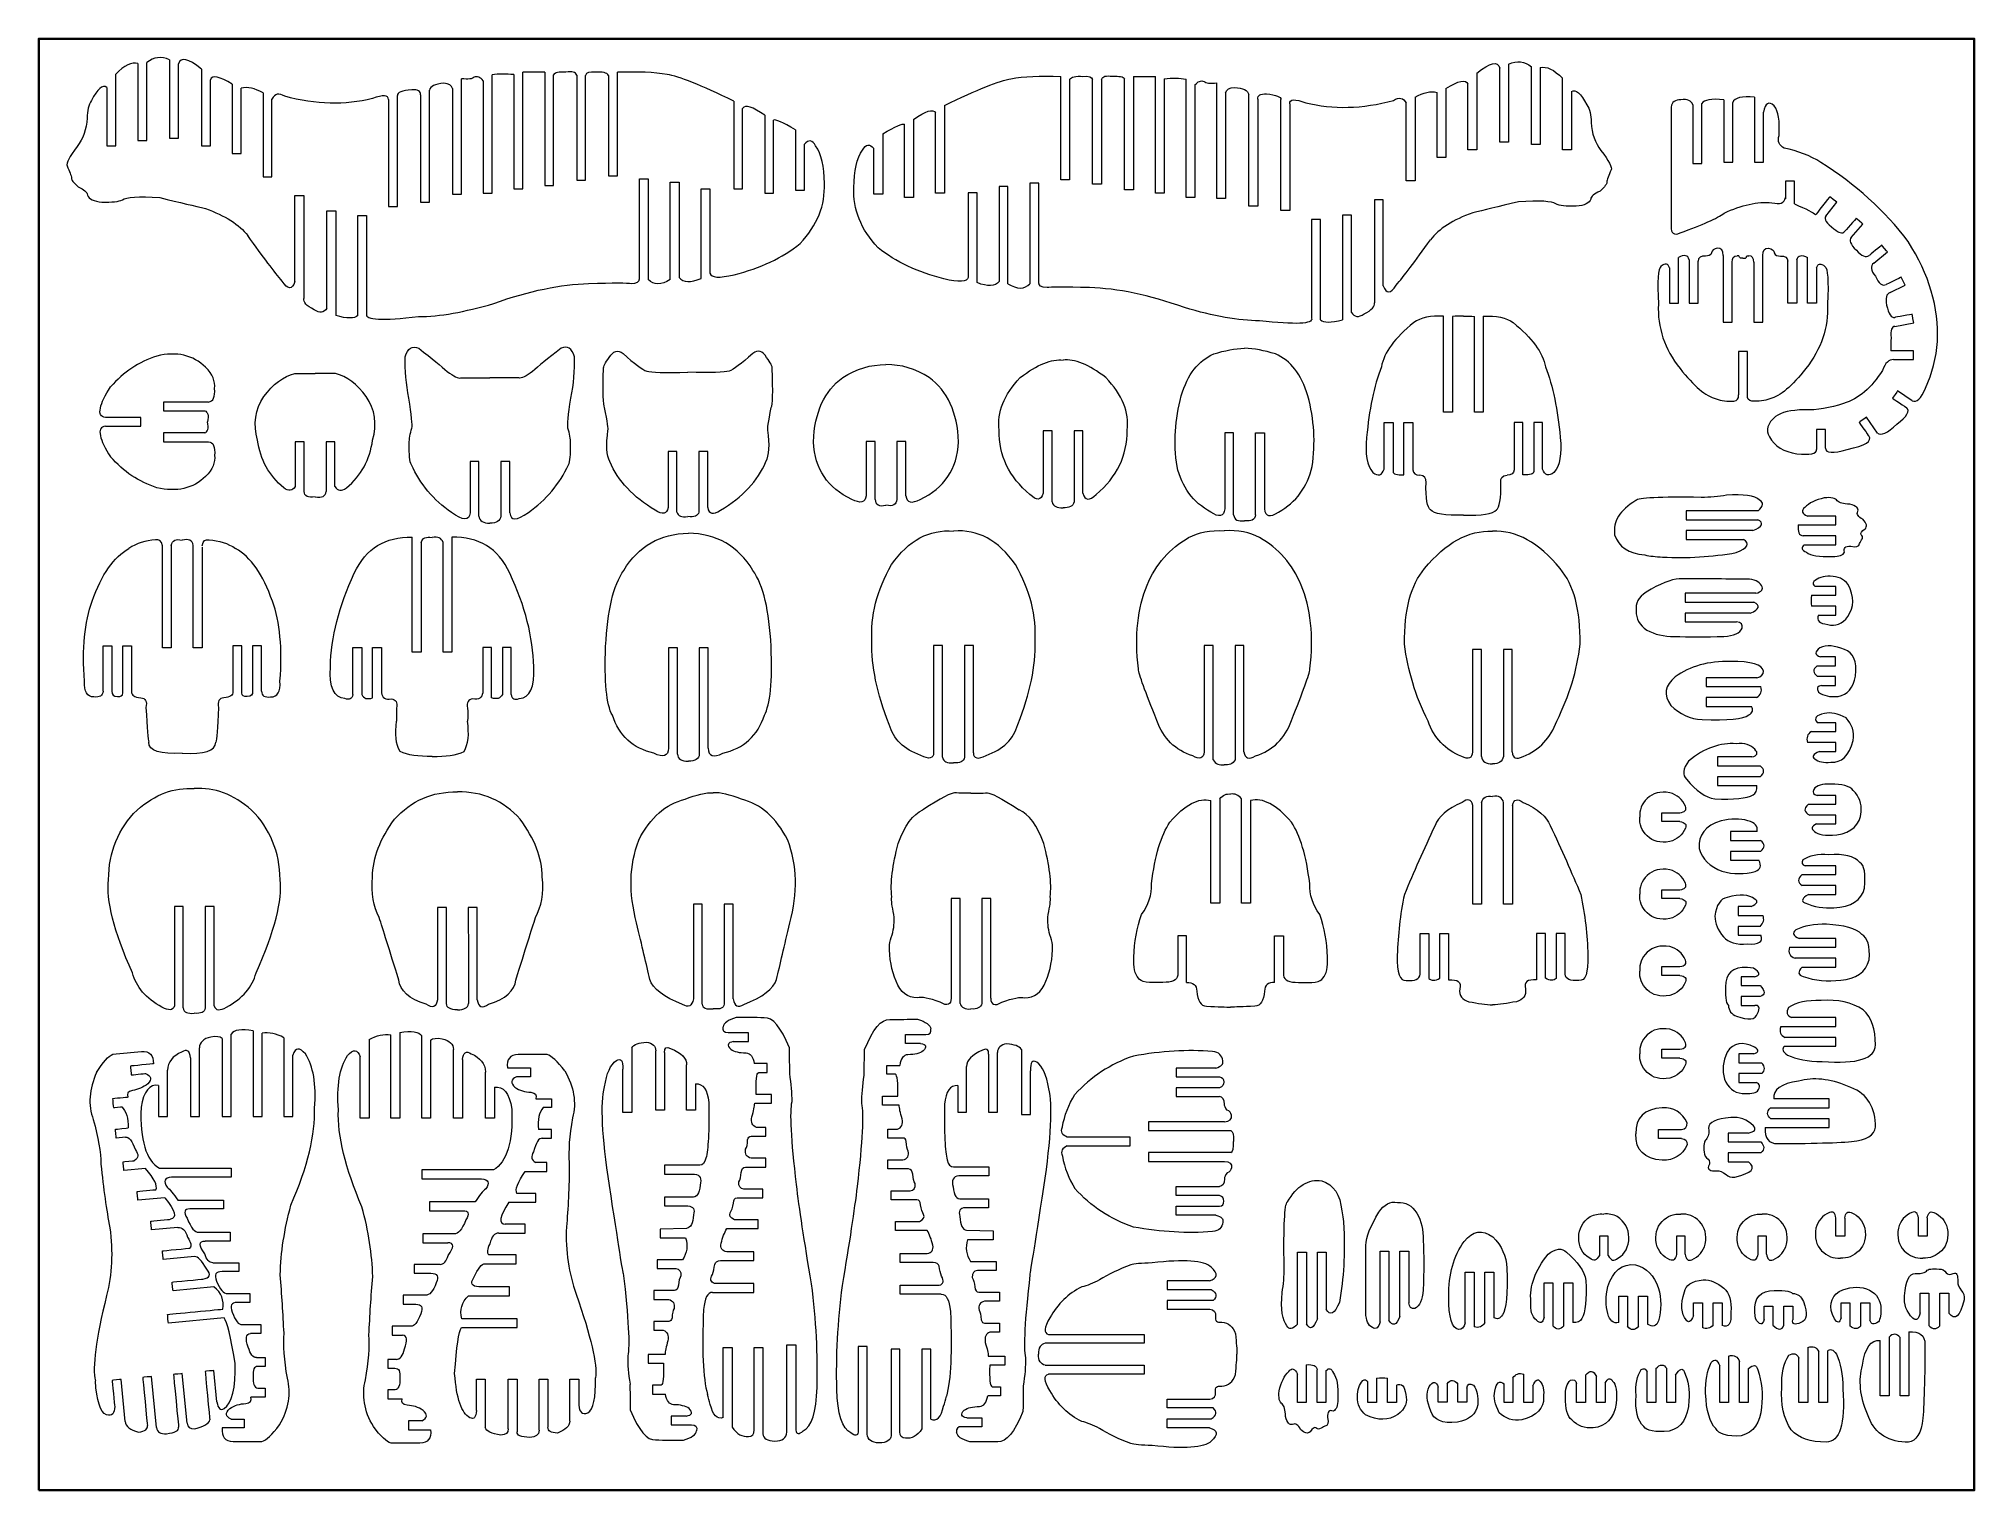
# Model space of a CAD drawing. Header units: inches. Extents: x -305 to 305, y -229 to 229.
import ezdxf

# ---------------------------------------------------------------- set-up
doc = ezdxf.new("R2010")
doc.units = ezdxf.units.IN
doc.header["$MEASUREMENT"] = 0
doc.layers.add('Layer 1', color=1, linetype='Continuous')
doc.layers.add('Layer 2', color=5, linetype='Continuous')

msp = doc.modelspace()

# ---------------------------------------------------------------- linework, layer by layer
at = {"layer": 'Layer 1', "lineweight": 9}
for points in [[(-273.5577, 220.8312), (-275.5138, 221.3149), (-277.8465, 220.1861), (-280.5551, 217.4449)], [(-263.5725, 221.9437), (-266.2398, 223.1371), (-268.6369, 222.8466), (-270.7639, 221.073)], [(-253.5387, 219.0412), (-257.7408, 222.4438), (-260.1542, 222.9759), (-260.7786, 220.6375)], [(148.0982, 217.7277), (152.3003, 221.1303), (154.7137, 221.6624), (155.3381, 219.324)], [(158.132, 220.6302), (160.7993, 221.8237), (163.1964, 221.5332), (165.3234, 219.7595)], [(168.1173, 219.5177), (170.0733, 220.0015), (172.406, 218.8727), (175.1146, 216.1314)], [(-243.8202, 214.252), (-247.8362, 216.7515), (-250.1445, 217.2194), (-250.7448, 215.6549)], [(-234.15, 211.5238), (-236.7604, 212.9916), (-239.0525, 213.4915), (-241.0261, 213.0234)], [(-177.2367, 214.5714), (-179.9591, 214.3781), (-181.4702, 213.6363), (-181.7692, 212.3462)], [(-174.4566, 212.8783), (-174.7483, 213.9588), (-175.675, 214.5233), (-177.2367, 214.5714)], [(-155.1162, 217.2805), (-157.6944, 217.5631), (-159.9863, 217.539), (-161.9923, 217.208)], [(-145.446, 218.0304), (-147.738, 218.0304), (-150.03, 218.0304), (-152.3221, 218.0304)], [(40.0055, 216.7169), (42.2975, 216.7169), (44.5895, 216.7169), (46.8816, 216.7169)], [(49.6757, 215.967), (52.2539, 216.2496), (54.5459, 216.2255), (56.5518, 215.8945)], [(138.3797, 212.9386), (142.3957, 215.438), (144.704, 215.9059), (145.3043, 214.3414)], [(-76.1551, 204.4801), (-79.9692, 207.1891), (-82.2856, 207.8988), (-83.1039, 206.6087)], [(69.0161, 211.5648), (69.3078, 212.6453), (70.2346, 213.2098), (71.7962, 213.258)], [(71.7962, 213.258), (74.5186, 213.0647), (76.0297, 212.3228), (76.3287, 211.0327)], [(128.7095, 210.2103), (131.3199, 211.6781), (133.6121, 212.178), (135.5856, 211.71)], [(225.9115, 209.3638), (222.001, 209.7508), (219.685, 209.3636), (218.9629, 208.2027)], [(235.6053, 210.138), (231.614, 210.5409), (229.3139, 210.0089), (228.7052, 208.5414)], [(-66.4607, 199.9327), (-70.485, 202.2709), (-72.7851, 203.287), (-73.3612, 202.9804)], [(-38.9798, 198.6193), (-34.9554, 200.9575), (-32.6554, 201.9736), (-32.0793, 201.6669)], [(-29.2854, 203.1666), (-25.4713, 205.8757), (-23.1549, 206.5853), (-22.3366, 205.2952)], [(209.3181, 207.0901), (209.3181, 194.5506), (209.3181, 182.0109), (209.3181, 169.4713)], [(248.1332, 176.5633), (251.9381, 175.005), (254.1549, 173.8539), (254.7837, 173.1104)], [(215.0011, 158.9973), (214.5865, 160.4322), (213.4496, 160.6744), (211.5909, 159.7231)], [(228.4939, 158.175), (228.5074, 159.4809), (229.0505, 160.1743), (230.1234, 160.2552)], [(235.402, 158.175), (235.3884, 159.4809), (234.8453, 160.1743), (233.7725, 160.2552)], [(248.8948, 158.9973), (249.3094, 160.4322), (250.4463, 160.6744), (252.305, 159.7231)], [(-105.8927, 152.7182), (-108.7824, 150.9489), (-111.0987, 150.9487), (-112.8417, 152.7182)], [(-103.0986, 153.3955), (-101.7794, 151.8151), (-99.4795, 151.7182), (-96.1981, 153.1052)], [(-2.3419, 152.082), (-3.6611, 150.5016), (-5.961, 150.4048), (-9.2424, 151.7917)], [(0.4522, 151.4048), (3.3419, 149.6354), (5.6582, 149.6352), (7.4012, 151.4048)], [(-204.3395, 141.3983), (-205.2932, 140.3891), (-207.6017, 140.3891), (-211.2644, 141.3983)], [(143.9112, 141.1973), (142.7599, 141.181), (141.6082, 141.1649), (140.457, 141.149)], [(143.9112, 141.1973), (145.0625, 141.181), (146.2142, 141.1649), (147.3655, 141.149)], [(98.899, 140.0848), (99.8527, 139.0756), (102.1612, 139.0756), (105.8239, 140.0848)], [(4.3127, 121.8772), (9.7315, 125.9682), (14.2347, 127.8044), (17.8219, 127.3854)], [(31.3312, 121.8772), (25.9124, 125.9682), (21.4092, 127.8044), (17.8219, 127.3854)], [(-2.3419, 105.3026), (-3.0324, 110.9245), (-0.8144, 116.4497), (4.3127, 121.8772)], [(37.9858, 105.3026), (38.6762, 110.9245), (36.4583, 116.4497), (31.3312, 121.8772)], [(-252.5147, 111.3751), (-251.5313, 111.1351), (-251.2247, 109.9837), (-251.5956, 107.9211)], [(-252.5147, 104.467), (-251.5313, 104.707), (-251.2247, 105.8584), (-251.5956, 107.9211)], [(121.7583, 92.2897), (121.7695, 91.4671), (122.9065, 91.1284), (125.1688, 91.2738)], [(127.9628, 92.8218), (128.0483, 91.6285), (128.7877, 91.0801), (130.1812, 91.177)], [(159.8596, 92.8218), (159.7742, 91.6285), (159.0348, 91.0801), (157.6413, 91.177)], [(166.0641, 92.2897), (166.0529, 91.4671), (164.916, 91.1284), (162.6537, 91.2738)], [(-217.7565, 84.356), (-219.9599, 83.9367), (-221.1113, 84.4849), (-221.2109, 86.0009)], [(-217.7565, 84.356), (-215.5531, 83.9367), (-214.4016, 84.4849), (-214.302, 86.0009)], [(-106.588, 80.9016), (-106.9528, 78.894), (-108.2915, 78.6119), (-110.6045, 80.055)], [(-103.794, 79.5229), (-103.4913, 78.2572), (-102.3396, 77.7814), (-100.3395, 78.0957)], [(-96.8854, 79.5229), (-97.1881, 78.2572), (-98.3398, 77.7814), (-100.3399, 78.0957)], [(-94.0914, 80.9016), (-93.7266, 78.894), (-92.3879, 78.6119), (-90.0749, 80.055)], [(-41.4104, 83.5112), (-41.2598, 81.8039), (-40.1083, 81.1919), (-37.956, 81.6751)], [(-34.5019, 83.5112), (-34.6525, 81.8039), (-35.804, 81.1919), (-37.9564, 81.6751)], [(14.3677, 82.7112), (14.7205, 81.3249), (15.8722, 80.7118), (17.8221, 80.8729)], [(21.2762, 82.7112), (20.9234, 81.3249), (19.7717, 80.7118), (17.8217, 80.8729)], [(-166.1534, 78.1682), (-165.9477, 76.7333), (-164.7962, 76.0075), (-162.6991, 75.9914)], [(-159.2448, 78.1682), (-159.4505, 76.7333), (-160.602, 76.0075), (-162.6991, 75.9914)], [(57.3723, 71.4667), (60.476, 73.2064), (64.2017, 73.9151), (68.5498, 73.5927)], [(79.7272, 71.4667), (76.6235, 73.2064), (72.8978, 73.9151), (68.5498, 73.5927)], [(71.5296, 78.5993), (71.7353, 77.0839), (72.887, 76.4707), (74.9841, 76.761)], [(78.4382, 78.5993), (78.2325, 77.0839), (77.0808, 76.4707), (74.9837, 76.761)], [(235.0265, 73.6779), (238.1068, 74.9028), (238.6389, 76.0471), (236.6231, 77.111)], [(249.3274, 75.4498), (249.1176, 73.2823), (249.65, 72.1397), (250.924, 72.0221)], [(-263.0452, 69.0159), (-262.7518, 70.5965), (-261.6003, 71.1448), (-259.591, 70.6606)], [(-256.1367, 69.0159), (-256.4302, 70.5965), (-257.5817, 71.1448), (-259.591, 70.6606)], [(-184.3751, 69.9205), (-183.929, 71.338), (-182.7777, 71.8534), (-180.9208, 71.4667)], [(-177.4665, 69.9205), (-177.9126, 71.338), (-179.0639, 71.8534), (-180.9208, 71.4667)], [(-120.5513, 61.1263), (-115.8671, 68.8252), (-109.0825, 72.7232), (-100.1973, 72.8196)], [(-79.8433, 61.1263), (-84.5274, 68.8252), (-91.312, 72.7232), (-100.1973, 72.8196)], [(234.2526, 47.6892), (237.1553, 48.8621), (237.5424, 50.0062), (235.4137, 51.1223)], [(253.5364, 53.289), (253.4075, 52.105), (253.4075, 50.9624), (253.5364, 49.8615)], [(255.3265, 31.1074), (253.8587, 29.965), (253.9073, 28.8222), (255.4716, 27.6798)], [(236.222, 21.0889), (237.5764, 21.8557), (238.028, 23.0003), (237.5766, 24.5222)], [(-203.0737, 22.0841), (-202.4229, 20.7633), (-201.2858, 20.409), (-199.6632, 21.021)], [(-158.7679, 22.0841), (-159.4187, 20.7633), (-160.5558, 20.409), (-162.1783, 21.021)], [(-259.591, 3.5294), (-266.5496, 3.1426), (-270.0715, 4.3025), (-270.1575, 7.0084)], [(-259.591, 3.5294), (-252.6323, 3.1426), (-249.1105, 4.3025), (-249.0245, 7.0084)], [(253.4881, 10.3453), (252.2142, 9.549), (251.8109, 8.4062), (252.2786, 6.9175)], [(-103.6518, 3.2249), (-103.5107, 1.7741), (-102.359, 1.0323), (-100.1973, 0.9996)], [(-96.7428, 3.2249), (-96.8839, 1.7741), (-98.0355, 1.0323), (-100.1973, 0.9996)], [(-20.1456, 2.273), (-19.868, 0.9201), (-18.7165, 0.3403), (-16.6911, 0.5335)], [(-13.2366, 2.273), (-13.5142, 0.9201), (-14.6657, 0.3403), (-16.6911, 0.5335)], [(65.0953, 1.4834), (65.8618, 0.1937), (67.0133, -0.3225), (68.5498, -0.0646)], [(72.0042, 1.4834), (71.2377, 0.1937), (70.0863, -0.3225), (68.5498, -0.0646)], [(149.5716, 2.5476), (149.8351, 0.9515), (150.9865, 0.1611), (153.0259, 0.1772)], [(156.4802, 2.5476), (156.2168, 0.9515), (155.0653, 0.1611), (153.0259, 0.1772)], [(237.3348, -3.8611), (238.8183, -2.6578), (238.8183, -1.5133), (237.3348, -0.428)], [(-273.83, -14.3489), (-268.1103, -9.3879), (-262.1035, -7.133), (-255.8102, -7.5842)], [(-237.7905, -14.3489), (-243.5102, -9.3879), (-249.5169, -7.133), (-255.8102, -7.5842)], [(-192.7449, -17.2481), (-187.4889, -11.3529), (-180.8898, -8.4859), (-172.947, -8.6472)], [(-153.1491, -17.2481), (-158.4051, -11.3529), (-165.0042, -8.4859), (-172.947, -8.6472)], [(67.1384, -10.8524), (68.1537, -9.6265), (69.3052, -9.1105), (70.5929, -9.3044)], [(74.0469, -10.8524), (73.0316, -9.6265), (71.8801, -9.1105), (70.5925, -9.3044)], [(149.638, -12.0618), (150.0067, -10.4169), (151.1582, -9.7397), (153.0923, -10.03)], [(156.5466, -12.0618), (156.1779, -10.4169), (155.0264, -9.7397), (153.0923, -10.03)], [(252.6173, -12.5079), (250.924, -13.918), (251.069, -15.0608), (253.0526, -15.9357)], [(237.48, -27.3817), (238.9632, -26.1608), (238.9634, -25.0164), (237.48, -23.9487)], [(250.5402, -34.6827), (249.0522, -35.9956), (249.0522, -37.1383), (250.5402, -38.1102)], [(237.3348, -50.9974), (238.4631, -49.9554), (238.7536, -48.8111), (238.2056, -47.5642)], [(246.5699, -57.5669), (246.1024, -59.3233), (246.699, -60.4659), (248.36, -60.9947)], [(133.0375, -67.3551), (133.8393, -68.1451), (134.9765, -68.1292), (136.448, -67.3068)], [(173.1471, -67.3551), (172.3453, -68.1451), (171.2081, -68.1292), (169.7366, -67.3068)], [(237.3348, -69.6559), (238.9956, -71.369), (239.0119, -72.5132), (237.3831, -73.0889)], [(-259.2645, -76.6916), (-259.1005, -78.0139), (-257.9488, -78.5623), (-255.81, -78.3364)], [(-252.356, -76.6916), (-252.52, -78.0139), (-253.6717, -78.5623), (-255.8104, -78.3364)], [(-172.9472, -77.261), (-175.127, -77.261), (-176.2783, -76.6169), (-176.4015, -75.3282)], [(-172.9468, -77.261), (-170.767, -77.261), (-169.6157, -76.6169), (-169.4925, -75.3282)], [(-95.8186, -75.4822), (-95.7163, -76.7397), (-94.5648, -77.2237), (-92.3641, -76.9336)], [(-88.9097, -75.4822), (-89.012, -76.7397), (-90.1635, -77.2237), (-92.3641, -76.9336)], [(-14.6368, -75.2887), (-14.1996, -76.5943), (-13.0477, -77.1591), (-11.1824, -76.9819)], [(-7.7283, -75.2887), (-8.1655, -76.5943), (-9.3174, -77.1591), (-11.1827, -76.9819)], [(-237.2454, -83.8914), (-240.9978, -83.2289), (-243.3087, -83.5683), (-244.1779, -84.9093)], [(-227.5695, -86.0725), (-229.9835, -84.7474), (-232.2784, -84.2628), (-234.4539, -84.6184)], [(-200.777, -86.608), (-198.363, -85.283), (-196.0681, -84.7984), (-193.8926, -85.1539)], [(-191.1011, -84.427), (-187.3486, -83.7645), (-185.0378, -84.1039), (-184.1686, -85.4448)], [(-87.6865, -84.4784), (-88.9395, -84.5117), (-89.4604, -83.9058), (-89.2491, -82.6597)], [(-25.3947, -85.0403), (-24.1417, -85.0736), (-23.6207, -84.4677), (-23.8321, -83.2216)], [(243.8821, -82.5216), (243.3022, -84.2059), (243.7531, -85.3485), (245.2351, -85.9494)], [(-78.8126, -103.8971), (-79.0061, -99.5727), (-78.7482, -97.2728), (-78.0386, -96.9971)], [(237.8449, -97.3705), (239.0224, -96.3452), (239.0063, -95.2008), (237.7966, -93.9374)], [(-34.2686, -104.459), (-34.0751, -100.1346), (-34.333, -97.8347), (-35.0425, -97.559)], [(-278.6542, -107.8195), (-277.2433, -109.1839), (-276.5601, -111.4074), (-276.6044, -114.4896)], [(-145.9567, -108.0837), (-147.2307, -109.5767), (-147.6982, -111.8554), (-147.3596, -114.9192)], [(-66.1509, -132.3324), (-67.8053, -118.0624), (-68.2708, -109.35), (-67.5474, -106.196)], [(-46.9302, -132.8943), (-45.2759, -118.6243), (-44.8103, -109.9119), (-45.5338, -106.7579)], [(240.7645, -111.5652), (239.394, -110.4963), (239.3455, -109.3539), (240.6194, -108.1377)], [(70.6614, -115.2995), (71.3385, -115.5574), (71.6288, -116.709), (71.5322, -118.7538)], [(212.5882, -114.9653), (213.8621, -114.8355), (214.4588, -114.1462), (214.3783, -112.8968)], [(70.6614, -122.208), (71.3385, -121.9501), (71.6288, -120.7985), (71.5322, -118.7538)], [(212.5882, -117.7592), (213.8621, -117.889), (214.4588, -118.5783), (214.3783, -119.8277)], [(237.5283, -118.8982), (238.7861, -120.033), (238.8187, -121.1771), (237.6251, -122.3313)], [(-267.886, -133.9175), (-267.3243, -132.6858), (-268.4117, -130.4714), (-271.1484, -127.2747)], [(-154.1811, -135.0914), (-154.858, -133.919), (-153.9872, -131.6109), (-151.5686, -128.1672)], [(-265.0667, -136.4536), (-261.7363, -140.5997), (-261.1463, -142.862), (-263.2973, -143.24)], [(-156.7452, -137.8853), (-159.664, -142.3307), (-160.035, -144.6391), (-157.8578, -144.8098)], [(-101.046, -149.1284), (-100.2745, -151.585), (-100.5946, -153.8692), (-102.0066, -155.9799)], [(-12.2577, -149.6787), (-13.0292, -152.1353), (-12.7091, -154.4195), (-11.2971, -156.5303)], [(-246.7893, -171.5519), (-246.3511, -168.7031), (-247.287, -166.3686), (-249.5977, -164.5489)], [(-120.6988, -160.1643), (-119.0444, -174.4343), (-118.5789, -183.1467), (-119.3023, -186.3007)], [(7.3951, -160.7146), (5.7407, -174.9846), (5.2752, -183.6971), (5.9986, -186.851)], [(-171.5841, -174.5697), (-172.2926, -171.7758), (-171.5841, -169.3626), (-169.4579, -167.3304)], [(64.5071, -165.3747), (66.2487, -166.5), (66.4426, -167.6369), (65.0878, -168.785)], [(97.8991, -174.5962), (96.6743, -177.6764), (95.5299, -178.2086), (94.4661, -176.1928)], [(123.8878, -173.8222), (122.715, -176.7249), (121.5708, -177.1121), (120.4548, -174.9833)], [(150.6732, -175.7916), (149.9063, -177.1461), (148.7618, -177.5977), (147.2399, -177.1463)], [(175.5306, -176.7498), (174.3274, -178.2333), (173.1828, -178.2333), (172.0976, -176.7498)], [(222.5982, -176.4941), (221.5562, -177.6224), (220.4119, -177.9129), (219.165, -177.3649)], [(241.3747, -176.5699), (243.0879, -178.2308), (244.2321, -178.2471), (244.8078, -176.6182)], [(269.0878, -176.8215), (268.0624, -177.999), (266.9181, -177.9829), (265.6547, -176.7732)], [(290.524, -176.7053), (291.6587, -177.963), (292.8029, -177.9956), (293.957, -176.8021)], [(12.21, -182.2777), (10.7266, -182.5655), (10.0168, -183.7169), (10.0813, -185.732)], [(199.0513, -176.895), (197.8303, -178.3783), (196.686, -178.3785), (195.6182, -176.895)], [(281.411, -180.5076), (280.3421, -179.1371), (279.1997, -179.0886), (277.9835, -180.3624)], [(-108.0371, -188.5996), (-107.8436, -192.924), (-108.1015, -195.2239), (-108.811, -195.4997)], [(12.21, -189.1859), (10.7266, -188.8981), (10.0168, -187.7467), (10.0813, -185.7316)], [(94.396, -189.0705), (96.5635, -188.8607), (97.7061, -189.3931), (97.8237, -190.6671)], [(204.5285, -190.2833), (205.8414, -188.7953), (206.9841, -188.7953), (207.956, -190.2833)], [(227.4127, -186.313), (229.1691, -185.8455), (230.3117, -186.442), (230.8405, -188.1031)], [(252.3674, -183.6252), (254.0517, -183.0453), (255.1943, -183.4961), (255.7952, -184.9782)], [(-5.2666, -189.1499), (-5.4601, -193.4743), (-5.2022, -195.7742), (-4.4927, -196.05)], [(116.5568, -193.2795), (117.7408, -193.1506), (118.8834, -193.1506), (119.9843, -193.2795)], [(138.7384, -195.0696), (139.8808, -193.6018), (141.0236, -193.6503), (142.166, -195.2147)], [(159.5005, -193.2312), (160.2968, -191.9573), (161.4396, -191.554), (162.9283, -192.0217)], [(182.3537, -192.3604), (183.7638, -190.6671), (184.9066, -190.8121), (185.7815, -192.7957)], [(64.5071, -206.0889), (66.2487, -204.9636), (66.4426, -203.8267), (65.0878, -202.6786)], [(-99.1632, -208.0184), (-97.9102, -207.985), (-97.3893, -208.5909), (-97.6006, -209.837)], [(-14.1405, -208.5687), (-15.3935, -208.5353), (-15.9145, -209.1413), (-15.7031, -210.3873)]]:
    msp.add_open_spline(points, degree=3, dxfattribs=at)
for points, knots in [([(-273.5577, 220.8312), (-273.5577, 220.8312), (-273.5577, 196.5667), (-273.5577, 196.5667), (-273.5577, 196.5667), (-273.5577, 196.5667), (-270.7637, 196.5667), (-270.7637, 196.5667), (-270.7637, 196.5667), (-270.7637, 196.5667), (-270.7639, 221.073), (-270.7639, 221.073)], [0, 0, 0, 0, 0.33333333, 0.33333333, 0.33333333, 0.33333334, 0.66666667, 0.66666667, 0.66666667, 0.66666668, 1, 1, 1, 1]), ([(-263.5725, 221.9437), (-263.5725, 221.9437), (-263.5725, 197.2923), (-263.5725, 197.2923), (-263.5725, 197.2923), (-263.5725, 197.2923), (-260.7784, 197.2923), (-260.7784, 197.2923), (-260.7784, 197.2923), (-260.7784, 197.2923), (-260.7786, 220.6375), (-260.7786, 220.6375)], [0, 0, 0, 0, 0.33333333, 0.33333333, 0.33333333, 0.33333334, 0.66666667, 0.66666667, 0.66666667, 0.66666668, 1, 1, 1, 1]), ([(158.132, 220.6302), (158.132, 220.6302), (158.132, 195.9788), (158.132, 195.9788), (158.132, 195.9788), (158.132, 195.9788), (155.3379, 195.9788), (155.3379, 195.9788), (155.3379, 195.9788), (155.3379, 195.9788), (155.3381, 219.324), (155.3381, 219.324)], [0, 0, 0, 0, 0.33333333, 0.33333333, 0.33333333, 0.33333334, 0.66666667, 0.66666667, 0.66666667, 0.66666668, 1, 1, 1, 1]), ([(168.1173, 219.5177), (168.1173, 219.5177), (168.1173, 195.2532), (168.1173, 195.2532), (168.1173, 195.2532), (168.1173, 195.2532), (165.3232, 195.2532), (165.3232, 195.2532), (165.3232, 195.2532), (165.3232, 195.2532), (165.3234, 219.7595), (165.3234, 219.7595)], [0, 0, 0, 0, 0.33333333, 0.33333333, 0.33333333, 0.33333334, 0.66666667, 0.66666667, 0.66666667, 0.66666668, 1, 1, 1, 1]), ([(-283.3491, 213.2845), (-284.7238, 214.1554), (-286.3453, 212.7687), (-288.2136, 209.1241), (-288.2136, 209.1241), (-289.1182, 207.7534), (-289.5708, 205.899), (-289.5708, 203.561), (-289.5708, 203.561), (-289.7646, 200.0781), (-290.7989, 197.1108), (-292.673, 194.66), (-292.673, 194.66), (-295.161, 191.4028), (-296.2277, 189.3708), (-295.8723, 188.5645), (-295.8723, 188.5645), (-295.0481, 186.8395), (-294.5794, 185.5331), (-294.4665, 184.6461), (-294.4665, 184.6461), (-294.5794, 184.1947), (-293.885, 183.2916), (-292.3823, 181.937), (-292.3823, 181.937), (-290.524, 181.1148), (-289.5385, 180.2602), (-289.4254, 179.3732), (-289.4254, 179.3732), (-289.0052, 178.1157), (-287.4864, 177.374), (-284.8691, 177.1479), (-284.8691, 177.1479), (-281.7184, 177.0348), (-279.5694, 177.2768), (-278.4222, 177.8735), (-278.4222, 177.8735), (-277.3073, 178.7444), (-273.3812, 178.9701), (-266.6435, 178.5507), (-266.6435, 178.5507), (-260.2936, 177.0189), (-255.514, 175.8635), (-252.3045, 175.0857), (-252.3045, 175.0857), (-246.0548, 172.8952), (-241.6091, 170.0604), (-238.9675, 166.5814)], [0, 0, 0, 0, 0.08333333, 0.08333333, 0.08333333, 0.08333334, 0.16666667, 0.16666667, 0.16666667, 0.16666668, 0.25, 0.25, 0.25, 0.25000001, 0.33333333, 0.33333333, 0.33333333, 0.33333334, 0.41666667, 0.41666667, 0.41666667, 0.41666668, 0.5, 0.5, 0.5, 0.50000001, 0.58333333, 0.58333333, 0.58333333, 0.58333334, 0.66666667, 0.66666667, 0.66666667, 0.66666668, 0.75, 0.75, 0.75, 0.75000001, 0.83333333, 0.83333333, 0.83333333, 0.83333334, 0.91666667, 0.91666667, 0.91666667, 0.91666668, 1, 1, 1, 1]), ([(-283.3491, 213.2845), (-283.3491, 213.2845), (-283.3491, 194.8735), (-283.3491, 194.8735), (-283.3491, 194.8735), (-283.3491, 194.8735), (-280.5551, 194.8735), (-280.5551, 194.8735), (-280.5551, 194.8735), (-280.5551, 194.8735), (-280.5551, 217.4449), (-280.5551, 217.4449)], [0, 0, 0, 0, 0.33333333, 0.33333333, 0.33333333, 0.33333334, 0.66666667, 0.66666667, 0.66666667, 0.66666668, 1, 1, 1, 1]), ([(-253.5387, 219.0412), (-253.5387, 219.0412), (-253.5387, 194.8735), (-253.5387, 194.8735), (-253.5387, 194.8735), (-253.5387, 194.8735), (-250.7446, 194.8735), (-250.7446, 194.8735), (-250.7446, 194.8735), (-250.7446, 194.8735), (-250.7448, 215.6549), (-250.7448, 215.6549)], [0, 0, 0, 0, 0.33333333, 0.33333333, 0.33333333, 0.33333334, 0.66666667, 0.66666667, 0.66666667, 0.66666668, 1, 1, 1, 1]), ([(-243.8202, 214.252), (-243.8202, 214.252), (-243.8202, 192.4546), (-243.8202, 192.4546), (-243.8202, 192.4546), (-243.8202, 192.4546), (-241.0261, 192.4546), (-241.0261, 192.4546), (-241.0261, 192.4546), (-241.0261, 192.4546), (-241.0261, 213.0234), (-241.0261, 213.0234)], [0, 0, 0, 0, 0.33333333, 0.33333333, 0.33333333, 0.33333334, 0.66666667, 0.66666667, 0.66666667, 0.66666668, 1, 1, 1, 1]), ([(-174.4566, 212.8783), (-174.4566, 212.8783), (-174.4566, 179.6289), (-174.4566, 179.6289), (-174.4566, 179.6289), (-174.4566, 179.6289), (-171.6625, 179.6289), (-171.6625, 179.6289), (-171.6625, 179.6289), (-171.6625, 179.6289), (-171.6625, 215.9986), (-171.6625, 215.9986)], [0, 0, 0, 0, 0.33333333, 0.33333333, 0.33333333, 0.33333334, 0.66666667, 0.66666667, 0.66666667, 0.66666668, 1, 1, 1, 1]), ([(-164.7864, 215.3697), (-165.7165, 216.4824), (-166.6837, 216.8534), (-167.6879, 216.4824), (-167.6879, 216.4824), (-168.2045, 215.902), (-169.5296, 215.7405), (-171.6625, 215.9986)], [0, 0, 0, 0, 0.5, 0.5, 0.5, 0.50000001, 1, 1, 1, 1]), ([(-164.7864, 215.3697), (-164.7864, 215.3697), (-164.7864, 179.9188), (-164.7864, 179.9188), (-164.7864, 179.9188), (-164.7864, 179.9188), (-161.9923, 179.9188), (-161.9923, 179.9188), (-161.9923, 179.9188), (-161.9923, 179.9188), (-161.9923, 217.208), (-161.9923, 217.208)], [0, 0, 0, 0, 0.33333333, 0.33333333, 0.33333333, 0.33333334, 0.66666667, 0.66666667, 0.66666667, 0.66666668, 1, 1, 1, 1]), ([(-155.1162, 217.2805), (-155.1162, 217.2805), (-155.1162, 181.2957), (-155.1162, 181.2957), (-155.1162, 181.2957), (-155.1162, 181.2957), (-152.3221, 181.2957), (-152.3221, 181.2957), (-152.3221, 181.2957), (-152.3221, 181.2957), (-152.3221, 218.0304), (-152.3221, 218.0304)], [0, 0, 0, 0, 0.33333333, 0.33333333, 0.33333333, 0.33333334, 0.66666667, 0.66666667, 0.66666667, 0.66666668, 1, 1, 1, 1]), ([(-145.446, 218.0304), (-145.446, 218.0304), (-145.446, 182.3599), (-145.446, 182.3599), (-145.446, 182.3599), (-145.446, 182.3599), (-142.6519, 182.3599), (-142.6519, 182.3599), (-142.6519, 182.3599), (-142.6519, 182.3599), (-142.6519, 217.2512), (-142.6519, 217.2512)], [0, 0, 0, 0, 0.33333333, 0.33333333, 0.33333333, 0.33333334, 0.66666667, 0.66666667, 0.66666667, 0.66666668, 1, 1, 1, 1]), ([(-135.3637, 217.1062), (-135.6717, 218.074), (-136.8086, 218.3963), (-138.7743, 218.0736), (-138.7743, 218.0736), (-140.9711, 218.219), (-142.264, 217.9448), (-142.6519, 217.2512)], [0, 0, 0, 0, 0.5, 0.5, 0.5, 0.50000001, 1, 1, 1, 1]), ([(-135.3637, 217.1062), (-135.3637, 217.1062), (-135.3637, 184.0531), (-135.3637, 184.0531), (-135.3637, 184.0531), (-135.3637, 184.0531), (-132.5696, 184.0531), (-132.5696, 184.0531), (-132.5696, 184.0531), (-132.5696, 184.0531), (-132.5696, 217.0577), (-132.5696, 217.0577)], [0, 0, 0, 0, 0.33333333, 0.33333333, 0.33333333, 0.33333334, 0.66666667, 0.66666667, 0.66666667, 0.66666668, 1, 1, 1, 1]), ([(-125.3301, 217.0577), (-125.832, 217.8962), (-127.2276, 218.219), (-129.5159, 218.0253), (-129.5159, 218.0253), (-131.3415, 218.2188), (-132.3596, 217.8962), (-132.5696, 217.0577)], [0, 0, 0, 0, 0.5, 0.5, 0.5, 0.50000001, 1, 1, 1, 1]), ([(-125.3301, 217.0577), (-125.3301, 217.0577), (-125.3301, 185.4559), (-125.3301, 185.4559), (-125.3301, 185.4559), (-125.3301, 185.4559), (-122.536, 185.4559), (-122.536, 185.4559), (-122.536, 185.4559), (-122.536, 185.4559), (-122.536, 218.0253), (-122.536, 218.0253)], [0, 0, 0, 0, 0.33333333, 0.33333333, 0.33333333, 0.33333334, 0.66666667, 0.66666667, 0.66666667, 0.66666668, 1, 1, 1, 1]), ([(-85.898, 208.9094), (-96.2873, 213.9668), (-103.2724, 216.7694), (-106.8538, 217.317), (-106.8538, 217.317), (-110.8379, 218.0253), (-116.0655, 218.2614), (-122.536, 218.0253)], [0, 0, 0, 0, 0.5, 0.5, 0.5, 0.50000001, 1, 1, 1, 1]), ([(-19.5425, 207.5959), (-9.1532, 212.6534), (-2.168, 215.4559), (1.4133, 216.0035), (1.4133, 216.0035), (5.3974, 216.7118), (10.625, 216.9479), (17.0955, 216.7118)], [0, 0, 0, 0, 0.5, 0.5, 0.5, 0.50000001, 1, 1, 1, 1]), ([(19.8896, 215.7443), (19.8896, 215.7443), (19.8896, 184.1425), (19.8896, 184.1425), (19.8896, 184.1425), (19.8896, 184.1425), (17.0955, 184.1425), (17.0955, 184.1425), (17.0955, 184.1425), (17.0955, 184.1425), (17.0955, 216.7118), (17.0955, 216.7118)], [0, 0, 0, 0, 0.33333333, 0.33333333, 0.33333333, 0.33333334, 0.66666667, 0.66666667, 0.66666667, 0.66666668, 1, 1, 1, 1]), ([(19.8896, 215.7443), (20.3915, 216.5828), (21.7871, 216.9055), (24.0754, 216.7118), (24.0754, 216.7118), (25.901, 216.9053), (26.9191, 216.5828), (27.1291, 215.7443)], [0, 0, 0, 0, 0.5, 0.5, 0.5, 0.50000001, 1, 1, 1, 1]), ([(29.9232, 215.7928), (29.9232, 215.7928), (29.9232, 182.7396), (29.9232, 182.7396), (29.9232, 182.7396), (29.9232, 182.7396), (27.1291, 182.7396), (27.1291, 182.7396), (27.1291, 182.7396), (27.1291, 182.7396), (27.1291, 215.7443), (27.1291, 215.7443)], [0, 0, 0, 0, 0.33333333, 0.33333333, 0.33333333, 0.33333334, 0.66666667, 0.66666667, 0.66666667, 0.66666668, 1, 1, 1, 1]), ([(29.9232, 215.7928), (30.2312, 216.7605), (31.3682, 217.0829), (33.3339, 216.7601), (33.3339, 216.7601), (35.5306, 216.9055), (36.8235, 216.6313), (37.2114, 215.9377)], [0, 0, 0, 0, 0.5, 0.5, 0.5, 0.50000001, 1, 1, 1, 1]), ([(40.0055, 216.7169), (40.0055, 216.7169), (40.0055, 181.0465), (40.0055, 181.0465), (40.0055, 181.0465), (40.0055, 181.0465), (37.2114, 181.0465), (37.2114, 181.0465), (37.2114, 181.0465), (37.2114, 181.0465), (37.2114, 215.9377), (37.2114, 215.9377)], [0, 0, 0, 0, 0.33333333, 0.33333333, 0.33333333, 0.33333334, 0.66666667, 0.66666667, 0.66666667, 0.66666668, 1, 1, 1, 1]), ([(49.6757, 215.967), (49.6757, 215.967), (49.6757, 179.9823), (49.6757, 179.9823), (49.6757, 179.9823), (49.6757, 179.9823), (46.8816, 179.9823), (46.8816, 179.9823), (46.8816, 179.9823), (46.8816, 179.9823), (46.8816, 216.7169), (46.8816, 216.7169)], [0, 0, 0, 0, 0.33333333, 0.33333333, 0.33333333, 0.33333334, 0.66666667, 0.66666667, 0.66666667, 0.66666668, 1, 1, 1, 1]), ([(59.3459, 214.0562), (59.3459, 214.0562), (59.3459, 178.6053), (59.3459, 178.6053), (59.3459, 178.6053), (59.3459, 178.6053), (56.5518, 178.6053), (56.5518, 178.6053), (56.5518, 178.6053), (56.5518, 178.6053), (56.5518, 215.8945), (56.5518, 215.8945)], [0, 0, 0, 0, 0.33333333, 0.33333333, 0.33333333, 0.33333334, 0.66666667, 0.66666667, 0.66666667, 0.66666668, 1, 1, 1, 1]), ([(59.3459, 214.0562), (60.276, 215.1689), (61.2432, 215.54), (62.2474, 215.1689), (62.2474, 215.1689), (62.764, 214.5885), (64.0892, 214.4271), (66.222, 214.6851)], [0, 0, 0, 0, 0.5, 0.5, 0.5, 0.50000001, 1, 1, 1, 1]), ([(69.0161, 211.5648), (69.0161, 211.5648), (69.0161, 178.3154), (69.0161, 178.3154), (69.0161, 178.3154), (69.0161, 178.3154), (66.222, 178.3154), (66.222, 178.3154), (66.222, 178.3154), (66.222, 178.3154), (66.222, 214.6851), (66.222, 214.6851)], [0, 0, 0, 0, 0.33333333, 0.33333333, 0.33333333, 0.33333334, 0.66666667, 0.66666667, 0.66666667, 0.66666668, 1, 1, 1, 1]), ([(148.0982, 217.7277), (148.0982, 217.7277), (148.0982, 193.5601), (148.0982, 193.5601), (148.0982, 193.5601), (148.0982, 193.5601), (145.3041, 193.5601), (145.3041, 193.5601), (145.3041, 193.5601), (145.3041, 193.5601), (145.3043, 214.3414), (145.3043, 214.3414)], [0, 0, 0, 0, 0.33333333, 0.33333333, 0.33333333, 0.33333334, 0.66666667, 0.66666667, 0.66666667, 0.66666668, 1, 1, 1, 1]), ([(177.9086, 211.971), (177.9086, 211.971), (177.9086, 193.5601), (177.9086, 193.5601), (177.9086, 193.5601), (177.9086, 193.5601), (175.1146, 193.5601), (175.1146, 193.5601), (175.1146, 193.5601), (175.1146, 193.5601), (175.1146, 216.1314), (175.1146, 216.1314)], [0, 0, 0, 0, 0.33333333, 0.33333333, 0.33333333, 0.33333334, 0.66666667, 0.66666667, 0.66666667, 0.66666668, 1, 1, 1, 1]), ([(-234.15, 211.5238), (-234.15, 211.5238), (-234.15, 185.1348), (-234.15, 185.1348), (-234.15, 185.1348), (-234.15, 185.1348), (-231.3559, 185.1348), (-231.3559, 185.1348), (-231.3559, 185.1348), (-231.3559, 185.1348), (-231.3559, 209.6079), (-231.3559, 209.6079)], [0, 0, 0, 0, 0.33333333, 0.33333333, 0.33333333, 0.33333334, 0.66666667, 0.66666667, 0.66666667, 0.66666668, 1, 1, 1, 1]), ([(-194.6452, 209.4144), (-194.5978, 210.9141), (-196.284, 211.027), (-199.7035, 209.753), (-199.7035, 209.753), (-208.267, 207.5765), (-217.4768, 207.8181), (-227.333, 210.4786), (-227.333, 210.4786), (-229.0936, 211.6074), (-230.4346, 211.3171), (-231.3559, 209.6079)], [0, 0, 0, 0, 0.33333333, 0.33333333, 0.33333333, 0.33333334, 0.66666667, 0.66666667, 0.66666667, 0.66666668, 1, 1, 1, 1]), ([(-194.6452, 209.4144), (-194.6452, 209.4144), (-194.6452, 175.759), (-194.6452, 175.759), (-194.6452, 175.759), (-194.6452, 175.759), (-191.8511, 175.759), (-191.8511, 175.759), (-191.8511, 175.759), (-191.8511, 175.759), (-191.8511, 210.7257), (-191.8511, 210.7257)], [0, 0, 0, 0, 0.33333333, 0.33333333, 0.33333333, 0.33333334, 0.66666667, 0.66666667, 0.66666667, 0.66666668, 1, 1, 1, 1]), ([(-184.563, 210.9192), (-184.475, 212.0965), (-185.3938, 212.6286), (-187.319, 212.5155), (-187.319, 212.5155), (-190.3969, 212.2415), (-191.9077, 211.6447), (-191.8511, 210.7257)], [0, 0, 0, 0, 0.5, 0.5, 0.5, 0.50000001, 1, 1, 1, 1]), ([(-184.563, 210.9192), (-184.563, 210.9192), (-184.563, 177.1618), (-184.563, 177.1618), (-184.563, 177.1618), (-184.563, 177.1618), (-181.769, 177.1618), (-181.769, 177.1618), (-181.769, 177.1618), (-181.769, 177.1618), (-181.7692, 212.3462), (-181.7692, 212.3462)], [0, 0, 0, 0, 0.33333333, 0.33333333, 0.33333333, 0.33333334, 0.66666667, 0.66666667, 0.66666667, 0.66666668, 1, 1, 1, 1]), ([(-85.898, 208.9094), (-85.898, 208.9094), (-85.898, 181.2951), (-85.898, 181.2951), (-85.898, 181.2951), (-85.898, 181.2951), (-83.1039, 181.2951), (-83.1039, 181.2951), (-83.1039, 181.2951), (-83.1039, 181.2951), (-83.1039, 206.6087), (-83.1039, 206.6087)], [0, 0, 0, 0, 0.33333333, 0.33333333, 0.33333333, 0.33333334, 0.66666667, 0.66666667, 0.66666667, 0.66666668, 1, 1, 1, 1]), ([(-19.5425, 207.5959), (-19.5425, 207.5959), (-19.5425, 179.9817), (-19.5425, 179.9817), (-19.5425, 179.9817), (-19.5425, 179.9817), (-22.3366, 179.9817), (-22.3366, 179.9817), (-22.3366, 179.9817), (-22.3366, 179.9817), (-22.3366, 205.2952), (-22.3366, 205.2952)], [0, 0, 0, 0, 0.33333333, 0.33333333, 0.33333333, 0.33333334, 0.66666667, 0.66666667, 0.66666667, 0.66666668, 1, 1, 1, 1]), ([(79.1226, 209.6057), (79.1226, 209.6057), (79.1226, 175.8484), (79.1226, 175.8484), (79.1226, 175.8484), (79.1226, 175.8484), (76.3285, 175.8484), (76.3285, 175.8484), (76.3285, 175.8484), (76.3285, 175.8484), (76.3287, 211.0327), (76.3287, 211.0327)], [0, 0, 0, 0, 0.33333333, 0.33333333, 0.33333333, 0.33333334, 0.66666667, 0.66666667, 0.66666667, 0.66666668, 1, 1, 1, 1]), ([(79.1226, 209.6057), (79.0346, 210.783), (79.9533, 211.3152), (81.8785, 211.202), (81.8785, 211.202), (84.9564, 210.928), (86.4672, 210.3313), (86.4106, 209.4122)], [0, 0, 0, 0, 0.5, 0.5, 0.5, 0.50000001, 1, 1, 1, 1]), ([(89.2047, 208.1009), (89.2047, 208.1009), (89.2047, 174.4455), (89.2047, 174.4455), (89.2047, 174.4455), (89.2047, 174.4455), (86.4106, 174.4455), (86.4106, 174.4455), (86.4106, 174.4455), (86.4106, 174.4455), (86.4106, 209.4122), (86.4106, 209.4122)], [0, 0, 0, 0, 0.33333333, 0.33333333, 0.33333333, 0.33333334, 0.66666667, 0.66666667, 0.66666667, 0.66666668, 1, 1, 1, 1]), ([(89.2047, 208.1009), (89.1573, 209.6006), (90.8435, 209.7135), (94.263, 208.4395), (94.263, 208.4395), (102.8265, 206.263), (112.0363, 206.5046), (121.8925, 209.1651), (121.8925, 209.1651), (123.6531, 210.294), (124.9942, 210.0036), (125.9154, 208.2944)], [0, 0, 0, 0, 0.33333333, 0.33333333, 0.33333333, 0.33333334, 0.66666667, 0.66666667, 0.66666667, 0.66666668, 1, 1, 1, 1]), ([(128.7095, 210.2103), (128.7095, 210.2103), (128.7095, 183.8213), (128.7095, 183.8213), (128.7095, 183.8213), (128.7095, 183.8213), (125.9154, 183.8213), (125.9154, 183.8213), (125.9154, 183.8213), (125.9154, 183.8213), (125.9154, 208.2944), (125.9154, 208.2944)], [0, 0, 0, 0, 0.33333333, 0.33333333, 0.33333333, 0.33333334, 0.66666667, 0.66666667, 0.66666667, 0.66666668, 1, 1, 1, 1]), ([(177.9086, 211.971), (179.2833, 212.8419), (180.9048, 211.4552), (182.7731, 207.8106), (182.7731, 207.8106), (183.6777, 206.44), (184.1303, 204.5856), (184.1303, 202.2476), (184.1303, 202.2476), (184.3241, 198.7646), (185.3584, 195.7973), (187.2325, 193.3466), (187.2325, 193.3466), (189.7206, 190.0893), (190.7872, 188.0573), (190.4318, 187.251), (190.4318, 187.251), (189.6076, 185.526), (189.1389, 184.2197), (189.026, 183.3326), (189.026, 183.3326), (189.1389, 182.8812), (188.4445, 181.9781), (186.9418, 180.6236), (186.9418, 180.6236), (185.0836, 179.8014), (184.0981, 178.9467), (183.9849, 178.0597), (183.9849, 178.0597), (183.5647, 176.8022), (182.0459, 176.0605), (179.4286, 175.8344), (179.4286, 175.8344), (176.2779, 175.7213), (174.1289, 175.9633), (172.9817, 176.56), (172.9817, 176.56), (171.8668, 177.4309), (167.9407, 177.6566), (161.203, 177.2373), (161.203, 177.2373), (154.8531, 175.7054), (150.0735, 174.55), (146.864, 173.7722), (146.864, 173.7722), (140.6143, 171.5817), (136.1686, 168.747), (133.527, 165.268)], [0, 0, 0, 0, 0.08333333, 0.08333333, 0.08333333, 0.08333334, 0.16666667, 0.16666667, 0.16666667, 0.16666668, 0.25, 0.25, 0.25, 0.25000001, 0.33333333, 0.33333333, 0.33333333, 0.33333334, 0.41666667, 0.41666667, 0.41666667, 0.41666668, 0.5, 0.5, 0.5, 0.50000001, 0.58333333, 0.58333333, 0.58333333, 0.58333334, 0.66666667, 0.66666667, 0.66666667, 0.66666668, 0.75, 0.75, 0.75, 0.75000001, 0.83333333, 0.83333333, 0.83333333, 0.83333334, 0.91666667, 0.91666667, 0.91666667, 0.91666668, 1, 1, 1, 1]), ([(138.3797, 212.9386), (138.3797, 212.9386), (138.3797, 191.1411), (138.3797, 191.1411), (138.3797, 191.1411), (138.3797, 191.1411), (135.5856, 191.1411), (135.5856, 191.1411), (135.5856, 191.1411), (135.5856, 191.1411), (135.5856, 211.71), (135.5856, 211.71)], [0, 0, 0, 0, 0.33333333, 0.33333333, 0.33333333, 0.33333334, 0.66666667, 0.66666667, 0.66666667, 0.66666668, 1, 1, 1, 1]), ([(216.1692, 207.8157), (215.7159, 209.1059), (214.4663, 209.6221), (212.4199, 209.3638), (212.4199, 209.3638), (210.5461, 209.3477), (209.5121, 208.5897), (209.3181, 207.0901)], [0, 0, 0, 0, 0.5, 0.5, 0.5, 0.50000001, 1, 1, 1, 1]), ([(216.1692, 207.8157), (216.1692, 207.8157), (216.1692, 189.3055), (216.1692, 189.3055), (216.1692, 189.3055), (216.1692, 189.3055), (218.9631, 189.3055), (218.9631, 189.3055), (218.9631, 189.3055), (218.9631, 189.3055), (218.9629, 208.2027), (218.9629, 208.2027)], [0, 0, 0, 0, 0.33333333, 0.33333333, 0.33333333, 0.33333334, 0.66666667, 0.66666667, 0.66666667, 0.66666668, 1, 1, 1, 1]), ([(225.9115, 209.3638), (225.9115, 209.3638), (225.9115, 189.6803), (225.9115, 189.6803), (225.9115, 189.6803), (225.9115, 189.6803), (228.7054, 189.6803), (228.7054, 189.6803), (228.7054, 189.6803), (228.7054, 189.6803), (228.7052, 208.5414), (228.7052, 208.5414)], [0, 0, 0, 0, 0.33333333, 0.33333333, 0.33333333, 0.33333334, 0.66666667, 0.66666667, 0.66666667, 0.66666668, 1, 1, 1, 1]), ([(235.6053, 210.138), (235.6053, 210.138), (235.6053, 189.6921), (235.6053, 189.6921), (235.6053, 189.6921), (235.6053, 189.6921), (238.3992, 189.6921), (238.3992, 189.6921), (238.3992, 189.6921), (238.3992, 189.6921), (238.3992, 205.4935), (238.3992, 205.4935)], [0, 0, 0, 0, 0.33333333, 0.33333333, 0.33333333, 0.33333334, 0.66666667, 0.66666667, 0.66666667, 0.66666668, 1, 1, 1, 1]), ([(244.943, 194.1244), (243.3598, 194.9148), (242.8104, 196.2533), (243.295, 198.14), (243.295, 198.14), (243.6018, 202.6391), (243.1011, 205.7516), (241.7926, 207.4771), (241.7926, 207.4771), (240.08, 208.9769), (238.9488, 208.3159), (238.3992, 205.4935)], [0, 0, 0, 0, 0.33333333, 0.33333333, 0.33333333, 0.33333334, 0.66666667, 0.66666667, 0.66666667, 0.66666668, 1, 1, 1, 1]), ([(-76.1551, 204.4801), (-76.1551, 204.4801), (-76.1551, 179.9165), (-76.1551, 179.9165), (-76.1551, 179.9165), (-76.1551, 179.9165), (-73.361, 179.9165), (-73.361, 179.9165), (-73.361, 179.9165), (-73.361, 179.9165), (-73.3612, 202.9804), (-73.3612, 202.9804)], [0, 0, 0, 0, 0.33333333, 0.33333333, 0.33333333, 0.33333334, 0.66666667, 0.66666667, 0.66666667, 0.66666668, 1, 1, 1, 1]), ([(-29.2854, 203.1666), (-29.2854, 203.1666), (-29.2854, 178.603), (-29.2854, 178.603), (-29.2854, 178.603), (-29.2854, 178.603), (-32.0795, 178.603), (-32.0795, 178.603), (-32.0795, 178.603), (-32.0795, 178.603), (-32.0793, 201.6669), (-32.0793, 201.6669)], [0, 0, 0, 0, 0.33333333, 0.33333333, 0.33333333, 0.33333334, 0.66666667, 0.66666667, 0.66666667, 0.66666668, 1, 1, 1, 1]), ([(-93.4042, 154.7015), (-93.0485, 153.2987), (-90.4957, 153.1531), (-85.7457, 154.2662), (-85.7457, 154.2662), (-77.5059, 156.3377), (-70.5929, 159.6053), (-65.0065, 164.0688), (-65.0065, 164.0688), (-59.5622, 169.8672), (-57.0172, 176.1809), (-57.3716, 183.0101), (-57.3716, 183.0101), (-57.3893, 188.3388), (-58.3003, 192.2865), (-60.104, 194.8533), (-60.104, 194.8533), (-61.1781, 196.756), (-62.3657, 196.9173), (-63.6667, 195.3371)], [0, 0, 0, 0, 0.2, 0.2, 0.2, 0.20000001, 0.4, 0.4, 0.4, 0.40000001, 0.6, 0.6, 0.6, 0.60000001, 0.8, 0.8, 0.8, 0.80000001, 1, 1, 1, 1]), ([(-66.4607, 199.9327), (-66.4607, 199.9327), (-66.4607, 180.9322), (-66.4607, 180.9322), (-66.4607, 180.9322), (-66.4607, 180.9322), (-63.6667, 180.9322), (-63.6667, 180.9322), (-63.6667, 180.9322), (-63.6667, 180.9322), (-63.6667, 195.3371), (-63.6667, 195.3371)], [0, 0, 0, 0, 0.33333333, 0.33333333, 0.33333333, 0.33333334, 0.66666667, 0.66666667, 0.66666667, 0.66666668, 1, 1, 1, 1]), ([(-12.0362, 153.388), (-12.392, 151.9852), (-14.9448, 151.8396), (-19.6948, 152.9528), (-19.6948, 152.9528), (-27.9345, 155.0242), (-34.8476, 158.2919), (-40.434, 162.7553), (-40.434, 162.7553), (-45.8783, 168.5537), (-48.4233, 174.8675), (-48.0689, 181.6966), (-48.0689, 181.6966), (-48.0512, 187.0253), (-47.1402, 190.973), (-45.3365, 193.5398), (-45.3365, 193.5398), (-44.2624, 195.4426), (-43.0748, 195.6038), (-41.7738, 194.0236)], [0, 0, 0, 0, 0.2, 0.2, 0.2, 0.20000001, 0.4, 0.4, 0.4, 0.40000001, 0.6, 0.6, 0.6, 0.60000001, 0.8, 0.8, 0.8, 0.80000001, 1, 1, 1, 1]), ([(-38.9798, 198.6193), (-38.9798, 198.6193), (-38.9798, 179.6187), (-38.9798, 179.6187), (-38.9798, 179.6187), (-38.9798, 179.6187), (-41.7738, 179.6187), (-41.7738, 179.6187), (-41.7738, 179.6187), (-41.7738, 179.6187), (-41.7738, 194.0236), (-41.7738, 194.0236)], [0, 0, 0, 0, 0.33333333, 0.33333333, 0.33333333, 0.33333334, 0.66666667, 0.66666667, 0.66666667, 0.66666668, 1, 1, 1, 1]), ([(283.9879, 164.6761), (276.5467, 174.5341), (267.366, 182.8456), (256.4456, 189.6107), (256.4456, 189.6107), (253.0856, 191.8021), (249.2515, 193.307), (244.943, 194.1244)], [0, 0, 0, 0, 0.5, 0.5, 0.5, 0.50000001, 1, 1, 1, 1]), ([(-115.6355, 152.8027), (-115.6355, 152.8027), (-115.6355, 184.4255), (-115.6355, 184.4255), (-115.6355, 184.4255), (-115.6355, 184.4255), (-112.8415, 184.4255), (-112.8415, 184.4255), (-112.8415, 184.4255), (-112.8415, 184.4255), (-112.8417, 152.7182), (-112.8417, 152.7182)], [0, 0, 0, 0, 0.33333333, 0.33333333, 0.33333333, 0.33333334, 0.66666667, 0.66666667, 0.66666667, 0.66666668, 1, 1, 1, 1]), ([(-105.8927, 152.7182), (-105.8927, 152.7182), (-105.8927, 183.4096), (-105.8927, 183.4096), (-105.8927, 183.4096), (-105.8927, 183.4096), (-103.0986, 183.4096), (-103.0986, 183.4096), (-103.0986, 183.4096), (-103.0986, 183.4096), (-103.0986, 153.3955), (-103.0986, 153.3955)], [0, 0, 0, 0, 0.33333333, 0.33333333, 0.33333333, 0.33333334, 0.66666667, 0.66666667, 0.66666667, 0.66666668, 1, 1, 1, 1]), ([(10.195, 151.4892), (10.195, 151.4892), (10.195, 183.112), (10.195, 183.112), (10.195, 183.112), (10.195, 183.112), (7.401, 183.112), (7.401, 183.112), (7.401, 183.112), (7.401, 183.112), (7.4012, 151.4048), (7.4012, 151.4048)], [0, 0, 0, 0, 0.33333333, 0.33333333, 0.33333333, 0.33333334, 0.66666667, 0.66666667, 0.66666667, 0.66666668, 1, 1, 1, 1]), ([(248.1332, 176.5633), (248.1332, 176.5633), (248.1332, 183.7643), (248.1332, 183.7643), (248.1332, 183.7643), (248.1332, 183.7643), (245.3393, 183.7643), (245.3393, 183.7643), (245.3393, 183.7643), (245.3393, 183.7643), (245.3393, 178.208), (245.3393, 178.208)], [0, 0, 0, 0, 0.33333333, 0.33333333, 0.33333333, 0.33333334, 0.66666667, 0.66666667, 0.66666667, 0.66666668, 1, 1, 1, 1]), ([(-224.092, 152.0856), (-224.092, 152.0856), (-224.092, 179.1781), (-224.092, 179.1781), (-224.092, 179.1781), (-224.092, 179.1781), (-221.298, 179.1781), (-221.298, 179.1781), (-221.298, 179.1781), (-221.298, 179.1781), (-221.298, 146.7678), (-221.298, 146.7678)], [0, 0, 0, 0, 0.33333333, 0.33333333, 0.33333333, 0.33333334, 0.66666667, 0.66666667, 0.66666667, 0.66666668, 1, 1, 1, 1]), ([(-96.1981, 153.1052), (-96.1981, 153.1052), (-96.1983, 181.3295), (-96.1983, 181.3295), (-96.1983, 181.3295), (-96.1983, 181.3295), (-93.4042, 181.3295), (-93.4042, 181.3295), (-93.4042, 181.3295), (-93.4042, 181.3295), (-93.4042, 154.7015), (-93.4042, 154.7015)], [0, 0, 0, 0, 0.33333333, 0.33333333, 0.33333333, 0.33333334, 0.66666667, 0.66666667, 0.66666667, 0.66666668, 1, 1, 1, 1]), ([(-9.2424, 151.7917), (-9.2424, 151.7917), (-9.2422, 180.016), (-9.2422, 180.016), (-9.2422, 180.016), (-9.2422, 180.016), (-12.0362, 180.016), (-12.0362, 180.016), (-12.0362, 180.016), (-12.0362, 180.016), (-12.0362, 153.388), (-12.0362, 153.388)], [0, 0, 0, 0, 0.33333333, 0.33333333, 0.33333333, 0.33333334, 0.66666667, 0.66666667, 0.66666667, 0.66666668, 1, 1, 1, 1]), ([(0.4522, 151.4048), (0.4522, 151.4048), (0.4522, 182.0961), (0.4522, 182.0961), (0.4522, 182.0961), (0.4522, 182.0961), (-2.3419, 182.0961), (-2.3419, 182.0961), (-2.3419, 182.0961), (-2.3419, 182.0961), (-2.3419, 152.082), (-2.3419, 152.082)], [0, 0, 0, 0, 0.33333333, 0.33333333, 0.33333333, 0.33333334, 0.66666667, 0.66666667, 0.66666667, 0.66666668, 1, 1, 1, 1]), ([(118.6515, 150.7721), (118.6515, 150.7721), (118.6515, 177.8646), (118.6515, 177.8646), (118.6515, 177.8646), (118.6515, 177.8646), (115.8575, 177.8646), (115.8575, 177.8646), (115.8575, 177.8646), (115.8575, 177.8646), (115.8575, 145.4544), (115.8575, 145.4544)], [0, 0, 0, 0, 0.33333333, 0.33333333, 0.33333333, 0.33333334, 0.66666667, 0.66666667, 0.66666667, 0.66666668, 1, 1, 1, 1]), ([(209.3181, 169.4713), (209.2778, 167.2859), (210.223, 166.6006), (212.1538, 167.4152), (212.1538, 167.4152), (219.1894, 169.9834), (223.8183, 172.0654), (226.04, 173.6606), (226.04, 173.6606), (231.5005, 176.2405), (236.5092, 177.3372), (241.0654, 176.9502), (241.0654, 176.9502), (243.5827, 176.2729), (245.0076, 176.8212), (245.3393, 178.5954)], [0, 0, 0, 0, 0.25, 0.25, 0.25, 0.25000001, 0.5, 0.5, 0.5, 0.50000001, 0.75, 0.75, 0.75, 0.75000001, 1, 1, 1, 1]), ([(258.049, 172.7478), (258.049, 172.7478), (261.4761, 177.1207), (261.4761, 177.1207), (261.4761, 177.1207), (261.4761, 177.1207), (259.2772, 178.8442), (259.2772, 178.8442), (259.2772, 178.8442), (259.2772, 178.8442), (254.7837, 173.1106), (254.7837, 173.1106)], [0, 0, 0, 0, 0.33333333, 0.33333333, 0.33333333, 0.33333334, 0.66666667, 0.66666667, 0.66666667, 0.66666668, 1, 1, 1, 1]), ([(-214.0582, 143.7202), (-214.0582, 143.7202), (-214.0582, 174.3405), (-214.0582, 174.3405), (-214.0582, 174.3405), (-214.0582, 174.3405), (-211.2642, 174.3405), (-211.2642, 174.3405), (-211.2642, 174.3405), (-211.2642, 174.3405), (-211.2644, 141.3983), (-211.2644, 141.3983)], [0, 0, 0, 0, 0.33333333, 0.33333333, 0.33333333, 0.33333334, 0.66666667, 0.66666667, 0.66666667, 0.66666668, 1, 1, 1, 1]), ([(-204.3395, 141.3983), (-204.3395, 141.3983), (-204.3395, 172.9618), (-204.3395, 172.9618), (-204.3395, 172.9618), (-204.3395, 172.9618), (-201.5455, 172.9618), (-201.5455, 172.9618), (-201.5455, 172.9618), (-201.5455, 172.9618), (-201.5455, 141.8418), (-201.5455, 141.8418)], [0, 0, 0, 0, 0.33333333, 0.33333333, 0.33333333, 0.33333334, 0.66666667, 0.66666667, 0.66666667, 0.66666668, 1, 1, 1, 1]), ([(98.899, 140.0848), (98.899, 140.0848), (98.899, 171.6483), (98.899, 171.6483), (98.899, 171.6483), (98.899, 171.6483), (96.105, 171.6483), (96.105, 171.6483), (96.105, 171.6483), (96.105, 171.6483), (96.105, 140.5283), (96.105, 140.5283)], [0, 0, 0, 0, 0.33333333, 0.33333333, 0.33333333, 0.33333334, 0.66666667, 0.66666667, 0.66666667, 0.66666668, 1, 1, 1, 1]), ([(108.6177, 142.4067), (108.6177, 142.4067), (108.6177, 173.027), (108.6177, 173.027), (108.6177, 173.027), (108.6177, 173.027), (105.8237, 173.027), (105.8237, 173.027), (105.8237, 173.027), (105.8237, 173.027), (105.8239, 140.0848), (105.8239, 140.0848)], [0, 0, 0, 0, 0.33333333, 0.33333333, 0.33333333, 0.33333334, 0.66666667, 0.66666667, 0.66666667, 0.66666668, 1, 1, 1, 1]), ([(258.049, 172.7476), (257.3674, 171.7573), (258.2171, 170.4169), (260.5985, 168.7258), (260.5985, 168.7258), (262.1253, 167.403), (263.248, 167.1133), (263.9659, 167.8568)], [0, 0, 0, 0, 0.5, 0.5, 0.5, 0.50000001, 1, 1, 1, 1]), ([(266.0708, 166.0193), (266.0708, 166.0193), (269.725, 170.2047), (269.725, 170.2047), (269.725, 170.2047), (269.725, 170.2047), (267.6204, 172.0424), (267.6204, 172.0424), (267.6204, 172.0424), (267.6204, 172.0424), (263.9661, 167.8568), (263.9661, 167.8568)], [0, 0, 0, 0, 0.33333333, 0.33333333, 0.33333333, 0.33333334, 0.66666667, 0.66666667, 0.66666667, 0.66666668, 1, 1, 1, 1]), ([(-224.092, 152.0856), (-225.0506, 149.4441), (-226.4013, 149.5085), (-228.1434, 152.2788), (-228.1434, 152.2788), (-230.4625, 154.9847), (-234.0706, 159.7523), (-238.9675, 166.5814)], [0, 0, 0, 0, 0.5, 0.5, 0.5, 0.50000001, 1, 1, 1, 1]), ([(118.6515, 150.7721), (119.6101, 148.1306), (120.9608, 148.195), (122.703, 150.9654), (122.703, 150.9654), (125.022, 153.6713), (128.6301, 158.4388), (133.527, 165.268)], [0, 0, 0, 0, 0.5, 0.5, 0.5, 0.50000001, 1, 1, 1, 1]), ([(266.0708, 166.0193), (265.2191, 165.1617), (265.754, 163.8226), (267.675, 162.0011), (267.675, 162.0011), (269.2966, 160.1102), (270.6478, 159.55), (271.7279, 160.3208)], [0, 0, 0, 0, 0.5, 0.5, 0.5, 0.50000001, 1, 1, 1, 1]), ([(285.2295, 114.5734), (286.5942, 113.8646), (287.9971, 115.1764), (289.4376, 118.5089), (289.4376, 118.5089), (291.5378, 123.2178), (292.7982, 128.1202), (293.2183, 133.216), (293.2183, 133.216), (293.6516, 143.9295), (290.5747, 154.4164), (283.9879, 164.6761)], [0, 0, 0, 0, 0.33333333, 0.33333333, 0.33333333, 0.33333334, 0.66666667, 0.66666667, 0.66666667, 0.66666668, 1, 1, 1, 1]), ([(208.797, 156.4183), (208.797, 156.4183), (208.797, 145.3055), (208.797, 145.3055), (208.797, 145.3055), (208.797, 145.3055), (211.5909, 145.3055), (211.5909, 145.3055), (211.5909, 145.3055), (211.5909, 145.3055), (211.5909, 159.7231), (211.5909, 159.7231)], [0, 0, 0, 0, 0.33333333, 0.33333333, 0.33333333, 0.33333334, 0.66666667, 0.66666667, 0.66666667, 0.66666668, 1, 1, 1, 1]), ([(215.0011, 158.9973), (215.0011, 158.9973), (215.0011, 145.3055), (215.0011, 145.3055), (215.0011, 145.3055), (215.0011, 145.3055), (217.795, 145.3055), (217.795, 145.3055), (217.795, 145.3055), (217.795, 145.3055), (217.795, 158.5138), (217.795, 158.5138)], [0, 0, 0, 0, 0.33333333, 0.33333333, 0.33333333, 0.33333334, 0.66666667, 0.66666667, 0.66666667, 0.66666668, 1, 1, 1, 1]), ([(225.7, 160.3035), (225.7448, 161.9161), (225.1351, 162.6902), (223.8707, 162.6258), (223.8707, 162.6258), (222.7882, 162.416), (222.1903, 161.9161), (222.0774, 161.126), (222.0774, 161.126), (221.7545, 160.4165), (221.108, 160.0941), (220.1387, 160.1584), (220.1387, 160.1584), (218.6581, 160.1904), (217.8767, 159.6423), (217.795, 158.5138)], [0, 0, 0, 0, 0.25, 0.25, 0.25, 0.25000001, 0.5, 0.5, 0.5, 0.50000001, 0.75, 0.75, 0.75, 0.75000001, 1, 1, 1, 1]), ([(225.7, 160.3035), (225.7, 160.3035), (225.7, 139.3102), (225.7, 139.3102), (225.7, 139.3102), (225.7, 139.3102), (228.4939, 139.3102), (228.4939, 139.3102), (228.4939, 139.3102), (228.4939, 139.3102), (228.4939, 158.175), (228.4939, 158.175)], [0, 0, 0, 0, 0.33333333, 0.33333333, 0.33333333, 0.33333334, 0.66666667, 0.66666667, 0.66666667, 0.66666668, 1, 1, 1, 1]), ([(231.9479, 159.4811), (231.2385, 159.4328), (230.8723, 159.5457), (230.8503, 159.8197), (230.8503, 159.8197), (230.8342, 160.1519), (230.5918, 160.2973), (230.1234, 160.2552)], [0, 0, 0, 0, 0.5, 0.5, 0.5, 0.50000001, 1, 1, 1, 1]), ([(231.9479, 159.4811), (232.6574, 159.4328), (233.0235, 159.5457), (233.0455, 159.8197), (233.0455, 159.8197), (233.0616, 160.1519), (233.304, 160.2973), (233.7725, 160.2552)], [0, 0, 0, 0, 0.5, 0.5, 0.5, 0.50000001, 1, 1, 1, 1]), ([(235.402, 158.175), (235.402, 158.175), (235.402, 139.3102), (235.402, 139.3102), (235.402, 139.3102), (235.402, 139.3102), (238.1959, 139.3102), (238.1959, 139.3102), (238.1959, 139.3102), (238.1959, 139.3102), (238.1959, 160.3035), (238.1959, 160.3035)], [0, 0, 0, 0, 0.33333333, 0.33333333, 0.33333333, 0.33333334, 0.66666667, 0.66666667, 0.66666667, 0.66666668, 1, 1, 1, 1]), ([(238.1959, 160.3035), (238.1511, 161.9161), (238.7608, 162.6902), (240.0252, 162.6258), (240.0252, 162.6258), (241.1076, 162.416), (241.7055, 161.9161), (241.8185, 161.126), (241.8185, 161.126), (242.1414, 160.4165), (242.7878, 160.0941), (243.7572, 160.1584), (243.7572, 160.1584), (245.2378, 160.1904), (246.0191, 159.6423), (246.1009, 158.5138)], [0, 0, 0, 0, 0.25, 0.25, 0.25, 0.25000001, 0.5, 0.5, 0.5, 0.50000001, 0.75, 0.75, 0.75, 0.75000001, 1, 1, 1, 1]), ([(248.8948, 158.9973), (248.8948, 158.9973), (248.8948, 145.3055), (248.8948, 145.3055), (248.8948, 145.3055), (248.8948, 145.3055), (246.1009, 145.3055), (246.1009, 145.3055), (246.1009, 145.3055), (246.1009, 145.3055), (246.1009, 158.5138), (246.1009, 158.5138)], [0, 0, 0, 0, 0.33333333, 0.33333333, 0.33333333, 0.33333334, 0.66666667, 0.66666667, 0.66666667, 0.66666668, 1, 1, 1, 1]), ([(255.0989, 156.4183), (255.0989, 156.4183), (255.0989, 145.3055), (255.0989, 145.3055), (255.0989, 145.3055), (255.0989, 145.3055), (252.305, 145.3055), (252.305, 145.3055), (252.305, 145.3055), (252.305, 145.3055), (252.305, 159.7231), (252.305, 159.7231)], [0, 0, 0, 0, 0.33333333, 0.33333333, 0.33333333, 0.33333334, 0.66666667, 0.66666667, 0.66666667, 0.66666668, 1, 1, 1, 1]), ([(273.1901, 157.902), (273.1901, 157.902), (277.4546, 161.4633), (277.4546, 161.4633), (277.4546, 161.4633), (277.4546, 161.4633), (275.6638, 163.6079), (275.6638, 163.6079), (275.6638, 163.6079), (275.6638, 163.6079), (271.7279, 160.321), (271.7279, 160.321)], [0, 0, 0, 0, 0.33333333, 0.33333333, 0.33333333, 0.33333334, 0.66666667, 0.66666667, 0.66666667, 0.66666668, 1, 1, 1, 1]), ([(-201.5455, 141.8418), (-202.0169, 140.0379), (-196.5472, 139.7802), (-185.1362, 141.0687), (-185.1362, 141.0687), (-178.5966, 141.1009), (-170.7039, 142.4861), (-161.4582, 145.2242), (-161.4582, 145.2242), (-150.2796, 149.1864), (-140.3252, 151.2802), (-131.5949, 151.5057), (-131.5949, 151.5057), (-123.67, 151.7634), (-119.2244, 151.7634), (-118.2579, 151.5057), (-118.2579, 151.5057), (-116.3696, 151.5089), (-115.4955, 152.0903), (-115.6355, 153.2503)], [0, 0, 0, 0, 0.2, 0.2, 0.2, 0.20000001, 0.4, 0.4, 0.4, 0.40000001, 0.6, 0.6, 0.6, 0.60000001, 0.8, 0.8, 0.8, 0.80000001, 1, 1, 1, 1]), ([(208.797, 156.4183), (208.3931, 157.836), (207.5043, 157.9864), (206.1309, 156.8687), (206.1309, 156.8687), (205.2427, 156.3044), (204.9679, 152.3535), (205.3071, 145.016), (205.3071, 145.016), (204.9677, 137.6462), (207.2456, 130.8893), (212.1412, 124.7453), (212.1412, 124.7453), (216.4387, 119.1656), (220.2192, 115.9726), (223.483, 115.1664), (223.483, 115.1664), (225.0987, 114.5696), (226.9728, 114.3276), (229.1053, 114.4406), (229.1053, 114.4406), (230.1746, 114.5402), (230.6567, 115.2079), (230.551, 116.4432)], [0, 0, 0, 0, 0.16666667, 0.16666667, 0.16666667, 0.16666668, 0.33333333, 0.33333333, 0.33333333, 0.33333334, 0.5, 0.5, 0.5, 0.50000001, 0.66666667, 0.66666667, 0.66666667, 0.66666668, 0.83333333, 0.83333333, 0.83333333, 0.83333334, 1, 1, 1, 1]), ([(255.0989, 156.4183), (255.5027, 157.836), (256.3916, 157.9864), (257.7649, 156.8687), (257.7649, 156.8687), (258.6531, 156.3044), (258.9279, 152.3535), (258.5887, 145.016), (258.5887, 145.016), (258.9281, 137.6462), (256.6502, 130.8893), (251.7546, 124.7453), (251.7546, 124.7453), (247.4571, 119.1656), (243.6766, 115.9726), (240.4129, 115.1664), (240.4129, 115.1664), (238.7971, 114.5696), (236.9231, 114.3276), (234.7905, 114.4406), (234.7905, 114.4406), (233.7212, 114.5402), (233.2392, 115.2079), (233.3449, 116.4432)], [0, 0, 0, 0, 0.16666667, 0.16666667, 0.16666667, 0.16666668, 0.33333333, 0.33333333, 0.33333333, 0.33333334, 0.5, 0.5, 0.5, 0.50000001, 0.66666667, 0.66666667, 0.66666667, 0.66666668, 0.83333333, 0.83333333, 0.83333333, 0.83333334, 1, 1, 1, 1]), ([(273.1901, 157.9018), (271.9239, 156.9856), (272.105, 155.6269), (273.7336, 153.8254), (273.7336, 153.8254), (274.6177, 151.4788), (275.7371, 150.6), (277.0914, 151.1887)], [0, 0, 0, 0, 0.5, 0.5, 0.5, 0.50000001, 1, 1, 1, 1]), ([(278.3208, 148.6796), (278.3208, 148.6796), (283.0227, 150.973), (283.0227, 150.973), (283.0227, 150.973), (283.0227, 150.973), (281.798, 153.4842), (281.798, 153.4842), (281.798, 153.4842), (281.798, 153.4842), (277.0918, 151.1889), (277.0918, 151.1889)], [0, 0, 0, 0, 0.33333333, 0.33333333, 0.33333333, 0.33333334, 0.66666667, 0.66666667, 0.66666667, 0.66666668, 1, 1, 1, 1]), ([(-214.0582, 143.7202), (-214.9722, 142.2046), (-216.3111, 142.0433), (-218.0745, 143.2366), (-218.0745, 143.2366), (-220.4898, 144.4458), (-221.5643, 145.6229), (-221.298, 146.7678)], [0, 0, 0, 0, 0.5, 0.5, 0.5, 0.50000001, 1, 1, 1, 1]), ([(96.105, 140.5283), (96.5764, 138.7244), (91.1067, 138.4667), (79.6957, 139.7552), (79.6957, 139.7552), (73.1561, 139.7874), (65.2634, 141.1726), (56.0177, 143.9107), (56.0177, 143.9107), (44.8391, 147.8729), (34.8847, 149.9668), (26.1544, 150.1923), (26.1544, 150.1923), (18.2295, 150.45), (13.7839, 150.45), (12.8174, 150.1923), (12.8174, 150.1923), (10.9291, 150.1954), (10.055, 150.7768), (10.195, 151.9369)], [0, 0, 0, 0, 0.2, 0.2, 0.2, 0.20000001, 0.4, 0.4, 0.4, 0.40000001, 0.6, 0.6, 0.6, 0.60000001, 0.8, 0.8, 0.8, 0.80000001, 1, 1, 1, 1]), ([(278.3208, 148.6796), (277.1102, 148.2292), (276.7284, 146.8966), (277.1751, 144.6816), (277.1751, 144.6816), (277.7946, 141.9031), (278.6614, 140.618), (279.7753, 140.8264)], [0, 0, 0, 0, 0.5, 0.5, 0.5, 0.50000001, 1, 1, 1, 1]), ([(108.6177, 142.4067), (109.5317, 140.8911), (110.8706, 140.7299), (112.634, 141.9231), (112.634, 141.9231), (115.0493, 143.1323), (116.1238, 144.3094), (115.8575, 145.4544)], [0, 0, 0, 0, 0.5, 0.5, 0.5, 0.50000001, 1, 1, 1, 1]), ([(137.6629, 141.1973), (133.6064, 141.423), (130.4658, 140.7458), (128.242, 139.1656), (128.242, 139.1656), (122.3162, 134.4081), (118.9234, 129.7725), (118.0638, 125.2593), (118.0638, 125.2593), (115.7443, 119.1389), (114.198, 111.7299), (113.425, 103.0323), (113.425, 103.0323), (112.8766, 97.8048), (113.5339, 94.127), (115.3968, 91.9994), (115.3968, 91.9994), (117.0514, 90.6775), (118.2406, 91.032), (118.9643, 93.0638)], [0, 0, 0, 0, 0.2, 0.2, 0.2, 0.20000001, 0.4, 0.4, 0.4, 0.40000001, 0.6, 0.6, 0.6, 0.60000001, 0.8, 0.8, 0.8, 0.80000001, 1, 1, 1, 1]), ([(140.457, 141.149), (140.457, 141.149), (140.457, 111.0068), (140.457, 111.0068), (140.457, 111.0068), (140.457, 111.0068), (137.6629, 111.0068), (137.6629, 111.0068), (137.6629, 111.0068), (137.6629, 111.0068), (137.6629, 141.1973), (137.6629, 141.1973)], [0, 0, 0, 0, 0.33333333, 0.33333333, 0.33333333, 0.33333334, 0.66666667, 0.66666667, 0.66666667, 0.66666668, 1, 1, 1, 1]), ([(150.1596, 141.1973), (150.1596, 141.1973), (150.1596, 111.0068), (150.1596, 111.0068), (150.1596, 111.0068), (150.1596, 111.0068), (147.3655, 111.0068), (147.3655, 111.0068), (147.3655, 111.0068), (147.3655, 111.0068), (147.3655, 141.149), (147.3655, 141.149)], [0, 0, 0, 0, 0.33333333, 0.33333333, 0.33333333, 0.33333334, 0.66666667, 0.66666667, 0.66666667, 0.66666668, 1, 1, 1, 1]), ([(150.1596, 141.1973), (154.2161, 141.423), (157.3567, 140.7458), (159.5805, 139.1656), (159.5805, 139.1656), (165.5063, 134.4081), (168.8991, 129.7725), (169.7586, 125.2593), (169.7586, 125.2593), (172.0781, 119.1389), (173.6244, 111.7299), (174.3974, 103.0323), (174.3974, 103.0323), (174.9459, 97.8048), (174.2886, 94.127), (172.4256, 91.9994), (172.4256, 91.9994), (170.7711, 90.6775), (169.5819, 91.032), (168.8582, 93.0638)], [0, 0, 0, 0, 0.2, 0.2, 0.2, 0.20000001, 0.4, 0.4, 0.4, 0.40000001, 0.6, 0.6, 0.6, 0.60000001, 0.8, 0.8, 0.8, 0.80000001, 1, 1, 1, 1]), ([(279.7869, 137.9884), (279.7869, 137.9884), (285.7422, 139.0735), (285.7422, 139.0735), (285.7422, 139.0735), (285.7422, 139.0735), (285.2413, 141.8222), (285.2413, 141.8222), (285.2413, 141.8222), (285.2413, 141.8222), (279.7753, 140.8264), (279.7753, 140.8264)], [0, 0, 0, 0, 0.33333333, 0.33333333, 0.33333333, 0.33333334, 0.66666667, 0.66666667, 0.66666667, 0.66666668, 1, 1, 1, 1]), ([(279.7869, 137.9884), (278.7743, 137.9732), (278.3723, 136.7856), (278.5807, 134.4253), (278.5807, 134.4253), (278.5645, 133.0552), (278.5484, 131.6848), (278.5321, 130.3145)], [0, 0, 0, 0, 0.5, 0.5, 0.5, 0.50000001, 1, 1, 1, 1]), ([(-252.2245, 125.115), (-256.1917, 128.9762), (-261.3198, 130.1555), (-267.6088, 128.6531), (-267.6088, 128.6531), (-273.2692, 126.8598), (-278.1232, 123.6124), (-282.1707, 118.9108)], [0, 0, 0, 0, 0.5, 0.5, 0.5, 0.50000001, 1, 1, 1, 1]), ([(-168.9474, 79.2281), (-169.2823, 76.6294), (-171.0691, 76.7742), (-174.8058, 79.3732), (-174.8058, 79.3732), (-180.4725, 83.3502), (-184.6809, 88.3695), (-187.431, 94.4315), (-187.431, 94.4315), (-187.9578, 95.3696), (-188.1764, 97.5742), (-188.0869, 101.0455), (-188.0869, 101.0455), (-188.1032, 102.5937), (-187.8285, 104.2062), (-187.2628, 105.8832), (-187.2628, 105.8832), (-187.0852, 106.8991), (-187.3923, 110.0756), (-188.1839, 115.4132), (-188.1839, 115.4132), (-189.0887, 119.8637), (-189.4764, 124.1853), (-189.3472, 128.3779), (-189.3472, 128.3779), (-188.5555, 131.087), (-187.1499, 131.9901), (-185.1301, 131.087), (-185.1301, 131.087), (-180.8811, 127.8297), (-177.8918, 125.4108), (-176.1628, 123.8306), (-176.1628, 123.8306), (-174.0464, 122.2667), (-172.6081, 121.5731), (-171.8487, 121.7505), (-171.8487, 121.7505), (-168.7989, 121.7666), (-165.7491, 121.7827), (-162.6991, 121.7988)], [0, 0, 0, 0, 0.1, 0.1, 0.1, 0.10000001, 0.2, 0.2, 0.2, 0.20000001, 0.3, 0.3, 0.3, 0.30000001, 0.4, 0.4, 0.4, 0.40000001, 0.5, 0.5, 0.5, 0.50000001, 0.6, 0.6, 0.6, 0.60000001, 0.7, 0.7, 0.7, 0.70000001, 0.8, 0.8, 0.8, 0.80000001, 0.9, 0.9, 0.9, 0.90000001, 1, 1, 1, 1]), ([(-156.4508, 79.2204), (-156.1158, 76.6218), (-154.3291, 76.7742), (-150.5923, 79.3732), (-150.5923, 79.3732), (-144.9256, 83.3502), (-140.7173, 88.3695), (-137.9672, 94.4315), (-137.9672, 94.4315), (-137.4404, 95.3696), (-137.2217, 97.5742), (-137.3113, 101.0455), (-137.3113, 101.0455), (-137.295, 102.5937), (-137.5696, 104.2062), (-138.1354, 105.8832), (-138.1354, 105.8832), (-138.3129, 106.8991), (-138.0059, 110.0756), (-137.2143, 115.4132), (-137.2143, 115.4132), (-136.3095, 119.8637), (-135.9217, 124.1853), (-136.051, 128.3779), (-136.051, 128.3779), (-136.8426, 131.087), (-138.2483, 131.9901), (-140.268, 131.087), (-140.268, 131.087), (-144.5171, 127.8297), (-147.5064, 125.4108), (-149.2354, 123.8306), (-149.2354, 123.8306), (-151.3517, 122.2667), (-152.79, 121.5731), (-153.5494, 121.7505), (-153.5494, 121.7505), (-156.5993, 121.7666), (-159.6491, 121.7827), (-162.6991, 121.7988)], [0, 0, 0, 0, 0.1, 0.1, 0.1, 0.10000001, 0.2, 0.2, 0.2, 0.20000001, 0.3, 0.3, 0.3, 0.30000001, 0.4, 0.4, 0.4, 0.40000001, 0.5, 0.5, 0.5, 0.50000001, 0.6, 0.6, 0.6, 0.60000001, 0.7, 0.7, 0.7, 0.70000001, 0.8, 0.8, 0.8, 0.80000001, 0.9, 0.9, 0.9, 0.90000001, 1, 1, 1, 1]), ([(-110.6045, 80.055), (-117.5602, 84.2274), (-122.3347, 89.3375), (-124.9278, 95.3857), (-124.9278, 95.3857), (-125.9618, 97.3689), (-126.1557, 100.6745), (-125.5094, 105.3026), (-125.5094, 105.3026), (-125.348, 105.5124), (-125.7033, 107.8826), (-126.5759, 112.4138), (-126.5759, 112.4138), (-127.0446, 113.1557), (-127.1575, 117.2515), (-126.9151, 124.7013), (-126.9151, 124.7013), (-126.996, 125.3464), (-126.3983, 126.5074), (-125.1217, 128.1843), (-125.1217, 128.1843), (-123.8618, 130.2809), (-122.4074, 130.7), (-120.7591, 129.4421), (-120.7591, 129.4421), (-117.1703, 126.2261), (-114.6852, 124.3806), (-113.3043, 123.9064), (-113.3043, 123.9064), (-111.9253, 123.4758), (-107.6038, 123.3537), (-100.3397, 123.5403)], [0, 0, 0, 0, 0.125, 0.125, 0.125, 0.12500001, 0.25, 0.25, 0.25, 0.25000001, 0.375, 0.375, 0.375, 0.37500001, 0.5, 0.5, 0.5, 0.50000001, 0.625, 0.625, 0.625, 0.62500001, 0.75, 0.75, 0.75, 0.75000001, 0.875, 0.875, 0.875, 0.87500001, 1, 1, 1, 1]), ([(-90.0749, 80.055), (-83.1192, 84.2274), (-78.3447, 89.3375), (-75.7516, 95.3857), (-75.7516, 95.3857), (-74.7176, 97.3689), (-74.5237, 100.6745), (-75.17, 105.3026), (-75.17, 105.3026), (-75.3314, 105.5124), (-74.9761, 107.8826), (-74.1035, 112.4138), (-74.1035, 112.4138), (-73.6348, 113.1557), (-73.5219, 117.2515), (-73.7643, 124.7013), (-73.7643, 124.7013), (-73.6834, 125.3464), (-74.2811, 126.5074), (-75.5577, 128.1843), (-75.5577, 128.1843), (-76.8176, 130.2809), (-78.272, 130.7), (-79.9203, 129.4421), (-79.9203, 129.4421), (-83.5091, 126.2261), (-85.9942, 124.3806), (-87.3751, 123.9064), (-87.3751, 123.9064), (-88.7541, 123.4758), (-93.0756, 123.3537), (-100.3397, 123.5403)], [0, 0, 0, 0, 0.125, 0.125, 0.125, 0.12500001, 0.25, 0.25, 0.25, 0.25000001, 0.375, 0.375, 0.375, 0.37500001, 0.5, 0.5, 0.5, 0.50000001, 0.625, 0.625, 0.625, 0.62500001, 0.75, 0.75, 0.75, 0.75000001, 0.875, 0.875, 0.875, 0.87500001, 1, 1, 1, 1]), ([(68.7356, 80.5343), (68.4431, 78.1155), (66.9673, 77.7606), (64.3074, 79.4701), (64.3074, 79.4701), (58.7236, 82.6415), (55.1872, 87.4353), (53.6982, 93.8516), (53.6982, 93.8516), (52.6029, 101.2608), (53.0539, 108.6696), (55.0513, 116.0786), (55.0513, 116.0786), (57.0486, 122.8756), (60.4634, 127.2888), (65.2956, 129.3182), (65.2956, 129.3182), (68.7666, 130.3814), (71.9964, 130.9933), (74.9839, 131.1543)], [0, 0, 0, 0, 0.2, 0.2, 0.2, 0.20000001, 0.4, 0.4, 0.4, 0.40000001, 0.6, 0.6, 0.6, 0.60000001, 0.8, 0.8, 0.8, 0.80000001, 1, 1, 1, 1]), ([(81.2322, 80.5343), (81.5247, 78.1155), (83.0005, 77.7606), (85.6604, 79.4701), (85.6604, 79.4701), (91.2442, 82.6415), (94.7806, 87.4353), (96.2696, 93.8516), (96.2696, 93.8516), (97.3649, 101.2608), (96.9139, 108.6696), (94.9165, 116.0786), (94.9165, 116.0786), (92.9192, 122.8756), (89.5044, 127.2888), (84.6722, 129.3182), (84.6722, 129.3182), (81.2012, 130.3814), (77.9715, 130.9933), (74.9839, 131.1543)], [0, 0, 0, 0, 0.2, 0.2, 0.2, 0.20000001, 0.4, 0.4, 0.4, 0.40000001, 0.6, 0.6, 0.6, 0.60000001, 0.8, 0.8, 0.8, 0.80000001, 1, 1, 1, 1]), ([(233.3449, 116.4432), (233.3449, 116.4432), (233.3449, 130.067), (233.3449, 130.067), (233.3449, 130.067), (233.3449, 130.067), (230.551, 130.067), (230.551, 130.067), (230.551, 130.067), (230.551, 130.067), (230.551, 116.4432), (230.551, 116.4432)], [0, 0, 0, 0, 0.33333333, 0.33333333, 0.33333333, 0.33333334, 0.66666667, 0.66666667, 0.66666667, 0.66666668, 1, 1, 1, 1]), ([(279.3561, 127.5205), (279.3561, 127.5205), (285.6783, 127.5205), (285.6783, 127.5205), (285.6783, 127.5205), (285.6783, 127.5205), (285.6783, 130.3145), (285.6783, 130.3145), (285.6783, 130.3145), (285.6783, 130.3145), (278.5321, 130.3145), (278.5321, 130.3145)], [0, 0, 0, 0, 0.33333333, 0.33333333, 0.33333333, 0.33333334, 0.66666667, 0.66666667, 0.66666667, 0.66666668, 1, 1, 1, 1]), ([(-251.3052, 114.169), (-249.8057, 114.3385), (-249.1769, 115.774), (-249.4185, 118.4748), (-249.4185, 118.4748), (-249.1284, 120.6556), (-250.0636, 122.8691), (-252.2245, 125.115)], [0, 0, 0, 0, 0.5, 0.5, 0.5, 0.50000001, 1, 1, 1, 1]), ([(-224.0048, 87.5489), (-224.8614, 86.1462), (-226.073, 86.0009), (-227.6404, 87.1134), (-227.6404, 87.1134), (-232.2613, 90.9994), (-235.0078, 96.0144), (-235.8804, 102.1583), (-235.8804, 102.1583), (-237.3184, 107.1892), (-236.6561, 111.7688), (-233.893, 115.8969), (-233.893, 115.8969), (-231.0012, 119.7992), (-227.7535, 122.218), (-224.1502, 123.1533), (-224.1502, 123.1533), (-222.0191, 123.1694), (-219.8878, 123.1855), (-217.7565, 123.2016)], [0, 0, 0, 0, 0.2, 0.2, 0.2, 0.20000001, 0.4, 0.4, 0.4, 0.40000001, 0.6, 0.6, 0.6, 0.60000001, 0.8, 0.8, 0.8, 0.80000001, 1, 1, 1, 1]), ([(-211.5081, 87.5489), (-210.6515, 86.1462), (-209.4399, 86.0009), (-207.8726, 87.1134), (-207.8726, 87.1134), (-203.2517, 90.9994), (-200.5051, 96.0144), (-199.6326, 102.1583), (-199.6326, 102.1583), (-198.1945, 107.1892), (-198.8569, 111.7688), (-201.6199, 115.8969), (-201.6199, 115.8969), (-204.5118, 119.7992), (-207.7594, 122.218), (-211.3628, 123.1533), (-211.3628, 123.1533), (-213.4939, 123.1694), (-215.6252, 123.1855), (-217.7565, 123.2016)], [0, 0, 0, 0, 0.2, 0.2, 0.2, 0.20000001, 0.4, 0.4, 0.4, 0.40000001, 0.6, 0.6, 0.6, 0.60000001, 0.8, 0.8, 0.8, 0.80000001, 1, 1, 1, 1]), ([(-44.2045, 84.6709), (-44.4932, 82.4802), (-46.007, 82.0937), (-48.7456, 83.5112), (-48.7456, 83.5112), (-56.3159, 87.0225), (-60.3428, 93.0463), (-60.826, 101.5828), (-60.826, 101.5828), (-60.4395, 110.9245), (-57.3468, 117.6893), (-51.5481, 121.877), (-51.5481, 121.877), (-47.3168, 124.6473), (-42.7857, 126.0002), (-37.9562, 125.9358)], [0, 0, 0, 0, 0.25, 0.25, 0.25, 0.25000001, 0.5, 0.5, 0.5, 0.50000001, 0.75, 0.75, 0.75, 0.75000001, 1, 1, 1, 1]), ([(-31.7078, 84.6709), (-31.4191, 82.4802), (-29.9054, 82.0937), (-27.1667, 83.5112), (-27.1667, 83.5112), (-19.5964, 87.0225), (-15.5695, 93.0463), (-15.0863, 101.5828), (-15.0863, 101.5828), (-15.4728, 110.9245), (-18.5655, 117.6893), (-24.3642, 121.877), (-24.3642, 121.877), (-28.5955, 124.6473), (-33.1267, 126.0002), (-37.9562, 125.9358)], [0, 0, 0, 0, 0.25, 0.25, 0.25, 0.25000001, 0.5, 0.5, 0.5, 0.50000001, 0.75, 0.75, 0.75, 0.75000001, 1, 1, 1, 1]), ([(279.3561, 127.5205), (277.9342, 127.6039), (276.7708, 126.4709), (275.8661, 124.1206), (275.8661, 124.1206), (272.4877, 118.6409), (268.3982, 115.1821), (263.5971, 113.7442), (263.5971, 113.7442), (259.3127, 112.2301), (255.2217, 111.5536), (251.3239, 111.7147), (251.3239, 111.7147), (247.0073, 111.6503), (243.9793, 110.9415), (242.2398, 109.5885), (242.2398, 109.5885), (239.6628, 107.4623), (239.0185, 105.3361), (240.307, 103.2099), (240.307, 103.2099), (241.9375, 100.2218), (244.8078, 98.4517), (248.9175, 97.8996), (248.9175, 97.8996), (253.1097, 97.4641), (255.1859, 97.8996), (255.1453, 99.2058)], [0, 0, 0, 0, 0.14285714, 0.14285714, 0.14285714, 0.14285715, 0.28571429, 0.28571429, 0.28571429, 0.2857143, 0.42857143, 0.42857143, 0.42857143, 0.42857144, 0.57142857, 0.57142857, 0.57142857, 0.57142858, 0.71428571, 0.71428571, 0.71428571, 0.71428572, 0.85714286, 0.85714286, 0.85714286, 0.85714287, 1, 1, 1, 1]), ([(-283.7237, 109.318), (-285.2997, 109.4914), (-285.8464, 110.4757), (-285.3638, 112.2706), (-285.3638, 112.2706), (-285.0092, 114.0639), (-283.9447, 116.2774), (-282.1707, 118.9108)], [0, 0, 0, 0, 0.5, 0.5, 0.5, 0.50000001, 1, 1, 1, 1]), ([(285.2295, 114.5734), (285.2295, 114.5734), (280.6069, 117.6558), (280.6069, 117.6558), (280.6069, 117.6558), (280.6069, 117.6558), (279.057, 115.3312), (279.057, 115.3312), (279.057, 115.3312), (279.057, 115.3312), (283.4627, 112.3932), (283.4627, 112.3932)], [0, 0, 0, 0, 0.33333333, 0.33333333, 0.33333333, 0.33333334, 0.66666667, 0.66666667, 0.66666667, 0.66666668, 1, 1, 1, 1]), ([(-251.3052, 114.169), (-251.3052, 114.169), (-265.4779, 114.169), (-265.4779, 114.169), (-265.4779, 114.169), (-265.4779, 114.169), (-265.4779, 111.3751), (-265.4779, 111.3751), (-265.4779, 111.3751), (-265.4779, 111.3751), (-252.5147, 111.3751), (-252.5147, 111.3751)], [0, 0, 0, 0, 0.33333333, 0.33333333, 0.33333333, 0.33333334, 0.66666667, 0.66666667, 0.66666667, 0.66666668, 1, 1, 1, 1]), ([(274.325, 104.3748), (275.3813, 103.4309), (277.4141, 104.385), (280.4227, 107.2368), (280.4227, 107.2368), (283.6094, 109.6461), (284.623, 111.365), (283.4627, 112.3934)], [0, 0, 0, 0, 0.5, 0.5, 0.5, 0.50000001, 1, 1, 1, 1]), ([(-283.7237, 106.5241), (-285.2997, 106.3507), (-285.8464, 105.3664), (-285.3638, 103.5715), (-285.3638, 103.5715), (-285.0092, 101.7782), (-283.9447, 99.5647), (-282.1707, 96.9313)], [0, 0, 0, 0, 0.5, 0.5, 0.5, 0.50000001, 1, 1, 1, 1]), ([(-283.7237, 106.5241), (-283.7237, 106.5241), (-272.6109, 106.5241), (-272.6109, 106.5241), (-272.6109, 106.5241), (-272.6109, 106.5241), (-272.6109, 109.318), (-272.6109, 109.318), (-272.6109, 109.318), (-272.6109, 109.318), (-283.7237, 109.318), (-283.7237, 109.318)], [0, 0, 0, 0, 0.33333333, 0.33333333, 0.33333333, 0.33333334, 0.66666667, 0.66666667, 0.66666667, 0.66666668, 1, 1, 1, 1]), ([(-252.5147, 104.467), (-252.5147, 104.467), (-265.4779, 104.467), (-265.4779, 104.467), (-265.4779, 104.467), (-265.4779, 104.467), (-265.4779, 101.6731), (-265.4779, 101.6731), (-265.4779, 101.6731), (-265.4779, 101.6731), (-251.3052, 101.6731), (-251.3052, 101.6731)], [0, 0, 0, 0, 0.33333333, 0.33333333, 0.33333333, 0.33333334, 0.66666667, 0.66666667, 0.66666667, 0.66666668, 1, 1, 1, 1]), ([(11.5736, 85.4202), (10.8912, 83.0982), (9.5001, 82.9691), (7.4008, 85.0333), (7.4008, 85.0333), (0.8252, 90.5321), (-2.4224, 97.2886), (-2.3419, 105.3026)], [0, 0, 0, 0, 0.5, 0.5, 0.5, 0.50000001, 1, 1, 1, 1]), ([(14.3677, 82.7112), (14.3677, 82.7112), (14.3677, 105.1333), (14.3677, 105.1333), (14.3677, 105.1333), (14.3677, 105.1333), (11.5736, 105.1333), (11.5736, 105.1333), (11.5736, 105.1333), (11.5736, 105.1333), (11.5736, 85.4202), (11.5736, 85.4202)], [0, 0, 0, 0, 0.33333333, 0.33333333, 0.33333333, 0.33333334, 0.66666667, 0.66666667, 0.66666667, 0.66666668, 1, 1, 1, 1]), ([(24.0703, 85.4202), (24.0703, 85.4202), (24.0703, 105.1333), (24.0703, 105.1333), (24.0703, 105.1333), (24.0703, 105.1333), (21.2762, 105.1333), (21.2762, 105.1333), (21.2762, 105.1333), (21.2762, 105.1333), (21.2762, 82.7112), (21.2762, 82.7112)], [0, 0, 0, 0, 0.33333333, 0.33333333, 0.33333333, 0.33333334, 0.66666667, 0.66666667, 0.66666667, 0.66666668, 1, 1, 1, 1]), ([(24.0703, 85.4202), (24.7527, 83.0982), (26.1438, 82.9691), (28.2431, 85.0333), (28.2431, 85.0333), (34.8187, 90.5321), (38.0663, 97.2886), (37.9858, 105.3026)], [0, 0, 0, 0, 0.5, 0.5, 0.5, 0.50000001, 1, 1, 1, 1]), ([(71.5296, 78.5993), (71.5296, 78.5993), (71.5296, 104.4725), (71.5296, 104.4725), (71.5296, 104.4725), (71.5296, 104.4725), (68.7356, 104.4725), (68.7356, 104.4725), (68.7356, 104.4725), (68.7356, 104.4725), (68.7356, 80.5343), (68.7356, 80.5343)], [0, 0, 0, 0, 0.33333333, 0.33333333, 0.33333333, 0.33333334, 0.66666667, 0.66666667, 0.66666667, 0.66666668, 1, 1, 1, 1]), ([(78.4382, 78.5993), (78.4382, 78.5993), (78.4382, 104.4725), (78.4382, 104.4725), (78.4382, 104.4725), (78.4382, 104.4725), (81.2322, 104.4725), (81.2322, 104.4725), (81.2322, 104.4725), (81.2322, 104.4725), (81.2322, 80.5343), (81.2322, 80.5343)], [0, 0, 0, 0, 0.33333333, 0.33333333, 0.33333333, 0.33333334, 0.66666667, 0.66666667, 0.66666667, 0.66666668, 1, 1, 1, 1]), ([(118.9643, 93.0638), (118.9643, 93.0638), (118.9643, 107.6916), (118.9643, 107.6916), (118.9643, 107.6916), (118.9643, 107.6916), (121.7583, 107.6916), (121.7583, 107.6916), (121.7583, 107.6916), (121.7583, 107.6916), (121.7583, 92.2897), (121.7583, 92.2897)], [0, 0, 0, 0, 0.33333333, 0.33333333, 0.33333333, 0.33333334, 0.66666667, 0.66666667, 0.66666667, 0.66666668, 1, 1, 1, 1]), ([(125.1688, 91.2738), (125.1688, 91.2738), (125.1688, 107.6916), (125.1688, 107.6916), (125.1688, 107.6916), (125.1688, 107.6916), (127.9628, 107.6916), (127.9628, 107.6916), (127.9628, 107.6916), (127.9628, 107.6916), (127.9628, 92.8218), (127.9628, 92.8218)], [0, 0, 0, 0, 0.33333333, 0.33333333, 0.33333333, 0.33333334, 0.66666667, 0.66666667, 0.66666667, 0.66666668, 1, 1, 1, 1]), ([(162.6537, 91.2738), (162.6537, 91.2738), (162.6537, 107.6916), (162.6537, 107.6916), (162.6537, 107.6916), (162.6537, 107.6916), (159.8596, 107.6916), (159.8596, 107.6916), (159.8596, 107.6916), (159.8596, 107.6916), (159.8596, 92.8218), (159.8596, 92.8218)], [0, 0, 0, 0, 0.33333333, 0.33333333, 0.33333333, 0.33333334, 0.66666667, 0.66666667, 0.66666667, 0.66666668, 1, 1, 1, 1]), ([(168.8582, 93.0638), (168.8582, 93.0638), (168.8582, 107.6916), (168.8582, 107.6916), (168.8582, 107.6916), (168.8582, 107.6916), (166.0641, 107.6916), (166.0641, 107.6916), (166.0641, 107.6916), (166.0641, 107.6916), (166.0641, 92.2897), (166.0641, 92.2897)], [0, 0, 0, 0, 0.33333333, 0.33333333, 0.33333333, 0.33333334, 0.66666667, 0.66666667, 0.66666667, 0.66666668, 1, 1, 1, 1]), ([(257.9394, 99.6413), (257.9394, 99.6413), (257.9394, 105.4803), (257.9394, 105.4803), (257.9394, 105.4803), (257.9394, 105.4803), (255.1455, 105.4803), (255.1455, 105.4803), (255.1455, 105.4803), (255.1455, 105.4803), (255.1453, 99.2058), (255.1453, 99.2058)], [0, 0, 0, 0, 0.33333333, 0.33333333, 0.33333333, 0.33333334, 0.66666667, 0.66666667, 0.66666667, 0.66666668, 1, 1, 1, 1]), ([(274.3252, 104.3748), (274.3252, 104.3748), (270.8344, 109.3585), (270.8344, 109.3585), (270.8344, 109.3585), (270.8344, 109.3585), (268.5459, 107.7556), (268.5459, 107.7556), (268.5459, 107.7556), (268.5459, 107.7556), (271.5366, 103.4857), (271.5366, 103.4857)], [0, 0, 0, 0, 0.33333333, 0.33333333, 0.33333333, 0.33333334, 0.66666667, 0.66666667, 0.66666667, 0.66666668, 1, 1, 1, 1]), ([(-251.3052, 101.6731), (-249.8057, 101.5036), (-249.1769, 100.0681), (-249.4185, 97.3674), (-249.4185, 97.3674), (-249.1284, 95.1865), (-250.0636, 92.973), (-252.2245, 90.7271)], [0, 0, 0, 0, 0.5, 0.5, 0.5, 0.50000001, 1, 1, 1, 1]), ([(-221.2109, 86.0009), (-221.2109, 86.0009), (-221.2107, 101.6755), (-221.2107, 101.6755), (-221.2107, 101.6755), (-221.2107, 101.6755), (-224.0048, 101.6755), (-224.0048, 101.6755), (-224.0048, 101.6755), (-224.0048, 101.6755), (-224.0048, 87.5489), (-224.0048, 87.5489)], [0, 0, 0, 0, 0.33333333, 0.33333333, 0.33333333, 0.33333334, 0.66666667, 0.66666667, 0.66666667, 0.66666668, 1, 1, 1, 1]), ([(-211.5081, 87.5489), (-211.5081, 87.5489), (-211.5081, 101.6755), (-211.5081, 101.6755), (-211.5081, 101.6755), (-211.5081, 101.6755), (-214.3022, 101.6755), (-214.3022, 101.6755), (-214.3022, 101.6755), (-214.3022, 101.6755), (-214.302, 86.0009), (-214.302, 86.0009)], [0, 0, 0, 0, 0.33333333, 0.33333333, 0.33333333, 0.33333334, 0.66666667, 0.66666667, 0.66666667, 0.66666668, 1, 1, 1, 1]), ([(-103.794, 79.5229), (-103.794, 79.5229), (-103.794, 98.5726), (-103.794, 98.5726), (-103.794, 98.5726), (-103.794, 98.5726), (-106.588, 98.5726), (-106.588, 98.5726), (-106.588, 98.5726), (-106.588, 98.5726), (-106.588, 80.9016), (-106.588, 80.9016)], [0, 0, 0, 0, 0.33333333, 0.33333333, 0.33333333, 0.33333334, 0.66666667, 0.66666667, 0.66666667, 0.66666668, 1, 1, 1, 1]), ([(-94.0914, 80.9016), (-94.0914, 80.9016), (-94.0914, 98.5726), (-94.0914, 98.5726), (-94.0914, 98.5726), (-94.0914, 98.5726), (-96.8854, 98.5726), (-96.8854, 98.5726), (-96.8854, 98.5726), (-96.8854, 98.5726), (-96.8854, 79.5229), (-96.8854, 79.5229)], [0, 0, 0, 0, 0.33333333, 0.33333333, 0.33333333, 0.33333334, 0.66666667, 0.66666667, 0.66666667, 0.66666668, 1, 1, 1, 1]), ([(-41.4104, 83.5112), (-41.4104, 83.5112), (-41.4104, 101.691), (-41.4104, 101.691), (-41.4104, 101.691), (-41.4104, 101.691), (-44.2045, 101.691), (-44.2045, 101.691), (-44.2045, 101.691), (-44.2045, 101.691), (-44.2045, 84.6709), (-44.2045, 84.6709)], [0, 0, 0, 0, 0.33333333, 0.33333333, 0.33333333, 0.33333334, 0.66666667, 0.66666667, 0.66666667, 0.66666668, 1, 1, 1, 1]), ([(-31.7078, 84.6709), (-31.7078, 84.6709), (-31.7078, 101.691), (-31.7078, 101.691), (-31.7078, 101.691), (-31.7078, 101.691), (-34.5019, 101.691), (-34.5019, 101.691), (-34.5019, 101.691), (-34.5019, 101.691), (-34.5019, 83.5112), (-34.5019, 83.5112)], [0, 0, 0, 0, 0.33333333, 0.33333333, 0.33333333, 0.33333334, 0.66666667, 0.66666667, 0.66666667, 0.66666668, 1, 1, 1, 1]), ([(257.9394, 99.6413), (257.9812, 98.0447), (260.2573, 97.8996), (264.7669, 99.2058), (264.7669, 99.2058), (270.5885, 100.4882), (272.8452, 101.9148), (271.5364, 103.4859)], [0, 0, 0, 0, 0.5, 0.5, 0.5, 0.50000001, 1, 1, 1, 1]), ([(-252.2245, 90.7271), (-256.1917, 86.8659), (-261.3198, 85.6866), (-267.6088, 87.189), (-267.6088, 87.189), (-273.2692, 88.9823), (-278.1232, 92.2298), (-282.1707, 96.9313)], [0, 0, 0, 0, 0.5, 0.5, 0.5, 0.50000001, 1, 1, 1, 1]), ([(-166.1534, 78.1682), (-166.1534, 78.1682), (-166.1534, 95.4454), (-166.1534, 95.4454), (-166.1534, 95.4454), (-166.1534, 95.4454), (-168.9474, 95.4454), (-168.9474, 95.4454), (-168.9474, 95.4454), (-168.9474, 95.4454), (-168.9474, 79.2281), (-168.9474, 79.2281)], [0, 0, 0, 0, 0.33333333, 0.33333333, 0.33333333, 0.33333334, 0.66666667, 0.66666667, 0.66666667, 0.66666668, 1, 1, 1, 1]), ([(-156.4508, 79.2204), (-156.4508, 79.2204), (-156.4508, 95.4454), (-156.4508, 95.4454), (-156.4508, 95.4454), (-156.4508, 95.4454), (-159.2448, 95.4454), (-159.2448, 95.4454), (-159.2448, 95.4454), (-159.2448, 95.4454), (-159.2448, 78.1682), (-159.2448, 78.1682)], [0, 0, 0, 0, 0.33333333, 0.33333333, 0.33333333, 0.33333334, 0.66666667, 0.66666667, 0.66666667, 0.66666668, 1, 1, 1, 1]), ([(143.9112, 78.5025), (138.1139, 78.3895), (134.652, 78.9539), (133.5252, 80.1956), (133.5252, 80.1956), (132.5077, 80.8568), (132.0392, 83.7432), (132.1198, 88.8549), (132.1198, 88.8549), (132.3134, 90.1448), (131.6674, 90.9189), (130.181, 91.177)], [0, 0, 0, 0, 0.33333333, 0.33333333, 0.33333333, 0.33333334, 0.66666667, 0.66666667, 0.66666667, 0.66666668, 1, 1, 1, 1]), ([(143.9112, 78.5025), (149.7085, 78.3895), (153.1705, 78.9539), (154.2972, 80.1956), (154.2972, 80.1956), (155.3147, 80.8568), (155.7832, 83.7432), (155.7027, 88.8549), (155.7027, 88.8549), (155.509, 90.1448), (156.1551, 90.9189), (157.6415, 91.177)], [0, 0, 0, 0, 0.33333333, 0.33333333, 0.33333333, 0.33333334, 0.66666667, 0.66666667, 0.66666667, 0.66666668, 1, 1, 1, 1]), ([(236.7198, 79.9096), (238.3647, 81.4487), (238.526, 82.5652), (237.2036, 83.2585), (237.2036, 83.2585), (235.5913, 84.6802), (232.1079, 85.1974), (226.7538, 84.8095), (226.7538, 84.8095), (224.2547, 84.3247), (221.5937, 84.0986), (218.7713, 84.1308), (218.7713, 84.1308), (205.7576, 84.3408), (198.9039, 84.0018), (198.2105, 83.1132), (198.2105, 83.1132), (193.147, 80.1242), (190.9214, 76.5213), (191.5343, 72.3045), (191.5343, 72.3045), (192.7599, 68.5236), (195.9207, 66.4233), (201.0165, 66.0035), (201.0165, 66.0035), (202.6292, 65.648), (204.5001, 65.4219), (206.6284, 65.3249), (206.6284, 65.3249), (214.3689, 64.9211), (222.1095, 65.3897), (229.8501, 66.7305), (229.8501, 66.7305), (233.4947, 68.2555), (234.2365, 69.6385), (232.0755, 70.8793)], [0, 0, 0, 0, 0.11111111, 0.11111111, 0.11111111, 0.11111112, 0.22222222, 0.22222222, 0.22222222, 0.22222223, 0.33333333, 0.33333333, 0.33333333, 0.33333334, 0.44444444, 0.44444444, 0.44444444, 0.44444445, 0.55555556, 0.55555556, 0.55555556, 0.55555557, 0.66666667, 0.66666667, 0.66666667, 0.66666668, 0.77777778, 0.77777778, 0.77777778, 0.77777779, 0.88888889, 0.88888889, 0.88888889, 0.8888889, 1, 1, 1, 1]), ([(236.7198, 79.9096), (236.7198, 79.9096), (214.0314, 79.9096), (214.0314, 79.9096), (214.0314, 79.9096), (214.0314, 79.9096), (214.0314, 77.111), (214.0314, 77.111), (214.0314, 77.111), (214.0314, 77.111), (236.6229, 77.111), (236.6229, 77.111)], [0, 0, 0, 0, 0.33333333, 0.33333333, 0.33333333, 0.33333334, 0.66666667, 0.66666667, 0.66666667, 0.66666668, 1, 1, 1, 1]), ([(251.2144, 69.2284), (250.1177, 68.347), (250.3754, 67.5574), (251.9883, 66.8603), (251.9883, 66.8603), (253.2138, 65.8266), (255.9232, 65.374), (260.1159, 65.5033), (260.1159, 65.5033), (262.2767, 65.4871), (263.5346, 65.9554), (263.8894, 66.9088), (263.8894, 66.9088), (263.4535, 68.1528), (264.1473, 68.7829), (265.9698, 68.7992), (265.9698, 68.7992), (267.5823, 68.3307), (268.4855, 68.6053), (268.679, 69.6232), (268.679, 69.6232), (268.9045, 70.0592), (269.1948, 70.5925), (269.5498, 71.2226), (269.5498, 71.2226), (269.6625, 71.6752), (269.5498, 72.0629), (269.2111, 72.3858), (269.2111, 72.3858), (268.8725, 72.8867), (269.2756, 73.4846), (270.4208, 74.1792), (270.4208, 74.1792), (271.1621, 74.9711), (270.9364, 75.989), (269.7433, 77.2327), (269.7433, 77.2327), (268.2274, 77.9434), (267.6792, 78.7837), (268.0984, 79.7532), (268.0984, 79.7532), (268.4851, 80.6905), (267.6468, 81.4336), (265.5826, 81.9826), (265.5826, 81.9826), (263.5344, 82.015), (262.228, 82.3705), (261.664, 83.0492), (261.664, 83.0492), (261.0996, 83.9052), (259.7289, 84.2122), (257.5519, 83.97), (257.5519, 83.97), (254.8105, 83.3562), (252.7786, 82.3544), (251.456, 80.9649), (251.456, 80.9649), (250.1338, 79.9333), (250.4241, 79.0261), (252.327, 78.2437)], [0, 0, 0, 0, 0.06666667, 0.06666667, 0.06666667, 0.06666668, 0.13333333, 0.13333333, 0.13333333, 0.13333334, 0.2, 0.2, 0.2, 0.20000001, 0.26666667, 0.26666667, 0.26666667, 0.26666668, 0.33333333, 0.33333333, 0.33333333, 0.33333334, 0.4, 0.4, 0.4, 0.40000001, 0.46666667, 0.46666667, 0.46666667, 0.46666668, 0.53333333, 0.53333333, 0.53333333, 0.53333334, 0.6, 0.6, 0.6, 0.60000001, 0.66666667, 0.66666667, 0.66666667, 0.66666668, 0.73333333, 0.73333333, 0.73333333, 0.73333334, 0.8, 0.8, 0.8, 0.80000001, 0.86666667, 0.86666667, 0.86666667, 0.86666668, 0.93333333, 0.93333333, 0.93333333, 0.93333334, 1, 1, 1, 1]), ([(-42.3653, 38.6094), (-42.8809, 46.7273), (-40.8192, 54.8449), (-36.18, 62.9624), (-36.18, 62.9624), (-30.8213, 70.6614), (-24.3249, 74.1726), (-16.6911, 73.4961)], [0, 0, 0, 0, 0.5, 0.5, 0.5, 0.50000001, 1, 1, 1, 1]), ([(8.9831, 38.6094), (9.4987, 46.7273), (7.4369, 54.8449), (2.7978, 62.9624), (2.7978, 62.9624), (-2.5609, 70.6614), (-9.0573, 74.1726), (-16.6911, 73.4961)], [0, 0, 0, 0, 0.5, 0.5, 0.5, 0.50000001, 1, 1, 1, 1]), ([(125.379, 37.862), (125.2491, 48.6924), (127.3537, 56.6402), (131.6923, 61.7061), (131.6923, 61.7061), (138.3689, 69.8882), (145.4801, 73.8182), (153.0259, 73.4961)], [0, 0, 0, 0, 0.5, 0.5, 0.5, 0.50000001, 1, 1, 1, 1]), ([(180.6729, 37.862), (180.8027, 48.6924), (178.6981, 56.6402), (174.3595, 61.7061), (174.3595, 61.7061), (167.6829, 69.8882), (160.5717, 73.8182), (153.0259, 73.4961)], [0, 0, 0, 0, 0.5, 0.5, 0.5, 0.50000001, 1, 1, 1, 1]), ([(235.0263, 73.6779), (235.0263, 73.6779), (214.0314, 73.6779), (214.0314, 73.6779), (214.0314, 73.6779), (214.0314, 73.6779), (214.0314, 70.8793), (214.0314, 70.8793), (214.0314, 70.8793), (214.0314, 70.8793), (232.0755, 70.8793), (232.0755, 70.8793)], [0, 0, 0, 0, 0.33333333, 0.33333333, 0.33333333, 0.33333334, 0.66666667, 0.66666667, 0.66666667, 0.66666668, 1, 1, 1, 1]), ([(249.3274, 75.4498), (249.3274, 75.4498), (261.1757, 75.4498), (261.1757, 75.4498), (261.1757, 75.4498), (261.1757, 75.4498), (261.1757, 78.2437), (261.1757, 78.2437), (261.1757, 78.2437), (261.1757, 78.2437), (252.327, 78.2437), (252.327, 78.2437)], [0, 0, 0, 0, 0.33333333, 0.33333333, 0.33333333, 0.33333334, 0.66666667, 0.66666667, 0.66666667, 0.66666668, 1, 1, 1, 1]), ([(-284.538, 23.0589), (-284.6307, 21.6563), (-285.5877, 21.0595), (-287.4096, 21.2691), (-287.4096, 21.2691), (-289.5908, 21.3013), (-290.5763, 22.9462), (-290.3663, 26.2034), (-290.3663, 26.2034), (-291.1581, 36.5077), (-290.3663, 44.9088), (-287.991, 51.4072), (-287.991, 51.4072), (-285.0023, 59.8568), (-281.1406, 65.4038), (-276.4062, 68.0484)], [0, 0, 0, 0, 0.25, 0.25, 0.25, 0.25000001, 0.5, 0.5, 0.5, 0.50000001, 0.75, 0.75, 0.75, 0.75000001, 1, 1, 1, 1]), ([(-265.8393, 68.9191), (-266.1467, 70.4351), (-266.8739, 71.0479), (-268.0207, 70.7574), (-268.0207, 70.7574), (-271.1715, 70.5641), (-273.9665, 69.661), (-276.406, 68.0484)], [0, 0, 0, 0, 0.5, 0.5, 0.5, 0.50000001, 1, 1, 1, 1]), ([(-263.0452, 69.0159), (-263.0452, 69.0159), (-263.0452, 36.73), (-263.0452, 36.73), (-263.0452, 36.73), (-263.0452, 36.73), (-265.8393, 36.73), (-265.8393, 36.73), (-265.8393, 36.73), (-265.8393, 36.73), (-265.8393, 68.9191), (-265.8393, 68.9191)], [0, 0, 0, 0, 0.33333333, 0.33333333, 0.33333333, 0.33333334, 0.66666667, 0.66666667, 0.66666667, 0.66666668, 1, 1, 1, 1]), ([(-253.3426, 68.4249), (-253.3426, 68.4249), (-253.3426, 36.73), (-253.3426, 36.73), (-253.3426, 36.73), (-253.3426, 36.73), (-256.1367, 36.73), (-256.1367, 36.73), (-256.1367, 36.73), (-256.1367, 36.73), (-256.1367, 69.0159), (-256.1367, 69.0159)], [0, 0, 0, 0, 0.33333333, 0.33333333, 0.33333333, 0.33333334, 0.66666667, 0.66666667, 0.66666667, 0.66666668, 1, 1, 1, 1]), ([(-253.3426, 68.9191), (-253.0352, 70.4351), (-252.308, 71.0479), (-251.1613, 70.7574), (-251.1613, 70.7574), (-248.0105, 70.5641), (-245.2154, 69.661), (-242.7759, 68.0484)], [0, 0, 0, 0, 0.5, 0.5, 0.5, 0.50000001, 1, 1, 1, 1]), ([(-234.644, 23.0589), (-234.5513, 21.6563), (-233.5943, 21.0595), (-231.7723, 21.2691), (-231.7723, 21.2691), (-229.5912, 21.3013), (-228.6057, 22.9462), (-228.8156, 26.2034), (-228.8156, 26.2034), (-228.0238, 36.5077), (-228.8156, 44.9088), (-231.1909, 51.4072), (-231.1909, 51.4072), (-234.1796, 59.8568), (-238.0413, 65.4038), (-242.7757, 68.0484)], [0, 0, 0, 0, 0.25, 0.25, 0.25, 0.25000001, 0.5, 0.5, 0.5, 0.50000001, 0.75, 0.75, 0.75, 0.75000001, 1, 1, 1, 1]), ([(-205.8678, 22.0841), (-206.0819, 20.5699), (-206.9265, 20.1511), (-208.4014, 20.8278), (-208.4014, 20.8278), (-211.7839, 20.9888), (-213.298, 24.3068), (-212.9437, 30.7816), (-212.9437, 30.7816), (-212.7504, 40.0265), (-210.2376, 49.8517), (-205.4052, 60.2565), (-205.4052, 60.2565), (-201.691, 68.0843), (-195.6122, 71.8532), (-187.1689, 71.5633)], [0, 0, 0, 0, 0.25, 0.25, 0.25, 0.25000001, 0.5, 0.5, 0.5, 0.50000001, 0.75, 0.75, 0.75, 0.75000001, 1, 1, 1, 1]), ([(-184.3751, 69.9205), (-184.3751, 69.9205), (-184.3751, 35.358), (-184.3751, 35.358), (-184.3751, 35.358), (-184.3751, 35.358), (-187.1691, 35.358), (-187.1691, 35.358), (-187.1691, 35.358), (-187.1691, 35.358), (-187.1689, 71.5633), (-187.1689, 71.5633)], [0, 0, 0, 0, 0.33333333, 0.33333333, 0.33333333, 0.33333334, 0.66666667, 0.66666667, 0.66666667, 0.66666668, 1, 1, 1, 1]), ([(-174.6727, 71.5633), (-174.6727, 71.5633), (-174.6725, 35.358), (-174.6725, 35.358), (-174.6725, 35.358), (-174.6725, 35.358), (-177.4665, 35.358), (-177.4665, 35.358), (-177.4665, 35.358), (-177.4665, 35.358), (-177.4665, 69.9205), (-177.4665, 69.9205)], [0, 0, 0, 0, 0.33333333, 0.33333333, 0.33333333, 0.33333334, 0.66666667, 0.66666667, 0.66666667, 0.66666668, 1, 1, 1, 1]), ([(-155.9738, 22.0841), (-155.7597, 20.5699), (-154.915, 20.1511), (-153.4402, 20.8278), (-153.4402, 20.8278), (-150.0576, 20.9888), (-148.5435, 24.3068), (-148.8979, 30.7816), (-148.8979, 30.7816), (-149.0912, 40.0265), (-151.604, 49.8517), (-156.4364, 60.2565), (-156.4364, 60.2565), (-160.1506, 68.0843), (-166.2294, 71.8532), (-174.6727, 71.5633)], [0, 0, 0, 0, 0.25, 0.25, 0.25, 0.25000001, 0.5, 0.5, 0.5, 0.50000001, 0.75, 0.75, 0.75, 0.75000001, 1, 1, 1, 1]), ([(62.3012, 3.999), (61.9775, 1.8386), (60.7708, 1.419), (58.6814, 2.7413), (58.6814, 2.7413), (53.1396, 4.4669), (49.3748, 8.1596), (47.3873, 13.8193), (47.3873, 13.8193), (43.6548, 22.9621), (41.6997, 28.3963), (41.5222, 30.1218), (41.5222, 30.1218), (40.3426, 40.5388), (41.2637, 49.3432), (44.2852, 56.535), (44.2852, 56.535), (47.0635, 63.0911), (51.4259, 68.0686), (57.3723, 71.4667)], [0, 0, 0, 0, 0.2, 0.2, 0.2, 0.20000001, 0.4, 0.4, 0.4, 0.40000001, 0.6, 0.6, 0.6, 0.60000001, 0.8, 0.8, 0.8, 0.80000001, 1, 1, 1, 1]), ([(74.7983, 3.999), (75.122, 1.8386), (76.3287, 1.419), (78.4181, 2.7413), (78.4181, 2.7413), (83.9599, 4.4669), (87.7247, 8.1596), (89.7123, 13.8193), (89.7123, 13.8193), (93.4447, 22.9621), (95.3998, 28.3963), (95.5773, 30.1218), (95.5773, 30.1218), (96.7569, 40.5388), (95.8359, 49.3432), (92.8143, 56.535), (92.8143, 56.535), (90.036, 63.0911), (85.6736, 68.0686), (79.7272, 71.4667)], [0, 0, 0, 0, 0.2, 0.2, 0.2, 0.20000001, 0.4, 0.4, 0.4, 0.40000001, 0.6, 0.6, 0.6, 0.60000001, 0.8, 0.8, 0.8, 0.80000001, 1, 1, 1, 1]), ([(251.2144, 69.2284), (251.2144, 69.2284), (261.1757, 69.2284), (261.1757, 69.2284), (261.1757, 69.2284), (261.1757, 69.2284), (261.1757, 72.0223), (261.1757, 72.0223), (261.1757, 72.0223), (261.1757, 72.0223), (250.924, 72.0221), (250.924, 72.0221)], [0, 0, 0, 0, 0.33333333, 0.33333333, 0.33333333, 0.33333334, 0.66666667, 0.66666667, 0.66666667, 0.66666668, 1, 1, 1, 1]), ([(-106.4458, 5.16), (-106.5601, 2.5962), (-108.0847, 2.0639), (-111.0196, 3.5635), (-111.0196, 3.5635), (-117.6839, 5.0756), (-122.053, 9.0586), (-124.1269, 15.5126), (-124.1269, 15.5126), (-125.9954, 18.8628), (-126.7041, 26.0783), (-126.2531, 37.1598), (-126.2531, 37.1598), (-125.7053, 48.4988), (-123.8048, 56.4876), (-120.5513, 61.1263)], [0, 0, 0, 0, 0.25, 0.25, 0.25, 0.25000001, 0.5, 0.5, 0.5, 0.50000001, 0.75, 0.75, 0.75, 0.75000001, 1, 1, 1, 1]), ([(-93.9488, 5.16), (-93.8344, 2.5962), (-92.3099, 2.0639), (-89.375, 3.5635), (-89.375, 3.5635), (-82.7106, 5.0756), (-78.3416, 9.0586), (-76.2676, 15.5126), (-76.2676, 15.5126), (-74.3992, 18.8628), (-73.6904, 26.0783), (-74.1414, 37.1598), (-74.1414, 37.1598), (-74.6893, 48.4988), (-76.5898, 56.4876), (-79.8433, 61.1263)], [0, 0, 0, 0, 0.25, 0.25, 0.25, 0.25000001, 0.5, 0.5, 0.5, 0.50000001, 0.75, 0.75, 0.75, 0.75000001, 1, 1, 1, 1]), ([(235.9737, 53.9209), (237.8526, 54.3868), (238.4574, 55.1994), (237.7882, 56.3583), (237.7882, 56.3583), (237.0382, 57.6425), (235.4978, 58.329), (233.1677, 58.418), (233.1677, 58.418), (226.0721, 58.426), (218.9766, 58.4341), (211.881, 58.4423), (211.881, 58.4423), (209.2573, 58.3453), (205.7806, 56.9558), (201.4518, 54.2739), (201.4518, 54.2739), (199.0007, 52.6742), (197.9687, 50.7194), (198.3556, 48.4091), (198.3556, 48.4091), (198.2105, 45.9049), (199.3231, 43.8853), (201.6938, 42.3505), (201.6938, 42.3505), (204.1771, 40.9449), (207.0474, 40.2824), (210.3051, 40.3633), (210.3051, 40.3633), (214.9012, 40.1048), (220.11, 40.1048), (225.9313, 40.3633), (225.9313, 40.3633), (229.0921, 40.5246), (231.0273, 41.3971), (231.7369, 42.9806), (231.7369, 42.9806), (231.9467, 44.0884), (231.3501, 44.7252), (229.9468, 44.8906)], [0, 0, 0, 0, 0.1, 0.1, 0.1, 0.10000001, 0.2, 0.2, 0.2, 0.20000001, 0.3, 0.3, 0.3, 0.30000001, 0.4, 0.4, 0.4, 0.40000001, 0.5, 0.5, 0.5, 0.50000001, 0.6, 0.6, 0.6, 0.60000001, 0.7, 0.7, 0.7, 0.70000001, 0.8, 0.8, 0.8, 0.80000001, 0.9, 0.9, 0.9, 0.90000001, 1, 1, 1, 1]), ([(253.5364, 53.289), (253.5364, 53.289), (261.1886, 53.289), (261.1886, 53.289), (261.1886, 53.289), (261.1886, 53.289), (261.1886, 56.0829), (261.1886, 56.0829), (261.1886, 56.0829), (261.1886, 56.0829), (254.6492, 56.0829), (254.6492, 56.0829)], [0, 0, 0, 0, 0.33333333, 0.33333333, 0.33333333, 0.33333334, 0.66666667, 0.66666667, 0.66666667, 0.66666668, 1, 1, 1, 1]), ([(255.7135, 47.0676), (254.9876, 45.3561), (255.9714, 44.376), (258.6647, 44.1283), (258.6647, 44.1283), (261.067, 43.4173), (263.1797, 44.2574), (265.002, 46.6488), (265.002, 46.6488), (266.9695, 49.557), (267.0019, 52.9174), (265.0988, 56.7303), (265.0988, 56.7303), (263.6959, 58.459), (261.8092, 59.3152), (259.4386, 59.2991), (259.4386, 59.2991), (257.2134, 59.3315), (255.5041, 58.7821), (254.3105, 57.6509), (254.3105, 57.6509), (253.8748, 57.0758), (253.9878, 56.5529), (254.6492, 56.0829)], [0, 0, 0, 0, 0.16666667, 0.16666667, 0.16666667, 0.16666668, 0.33333333, 0.33333333, 0.33333333, 0.33333334, 0.5, 0.5, 0.5, 0.50000001, 0.66666667, 0.66666667, 0.66666667, 0.66666668, 0.83333333, 0.83333333, 0.83333333, 0.83333334, 1, 1, 1, 1]), ([(235.9735, 53.9209), (235.9735, 53.9209), (213.6925, 53.9209), (213.6925, 53.9209), (213.6925, 53.9209), (213.6925, 53.9209), (213.6925, 51.1223), (213.6925, 51.1223), (213.6925, 51.1223), (213.6925, 51.1223), (235.4135, 51.1223), (235.4135, 51.1223)], [0, 0, 0, 0, 0.33333333, 0.33333333, 0.33333333, 0.33333334, 0.66666667, 0.66666667, 0.66666667, 0.66666668, 1, 1, 1, 1]), ([(255.7135, 47.0676), (255.7135, 47.0676), (261.1886, 47.0676), (261.1886, 47.0676), (261.1886, 47.0676), (261.1886, 47.0676), (261.1886, 49.8615), (261.1886, 49.8615), (261.1886, 49.8615), (261.1886, 49.8615), (253.5364, 49.8615), (253.5364, 49.8615)], [0, 0, 0, 0, 0.33333333, 0.33333333, 0.33333333, 0.33333334, 0.66666667, 0.66666667, 0.66666667, 0.66666668, 1, 1, 1, 1]), ([(234.2526, 47.6892), (234.2526, 47.6892), (213.6925, 47.6892), (213.6925, 47.6892), (213.6925, 47.6892), (213.6925, 47.6892), (213.6925, 44.8906), (213.6925, 44.8906), (213.6925, 44.8906), (213.6925, 44.8906), (229.9466, 44.8906), (229.9466, 44.8906)], [0, 0, 0, 0, 0.33333333, 0.33333333, 0.33333333, 0.33333334, 0.66666667, 0.66666667, 0.66666667, 0.66666668, 1, 1, 1, 1]), ([(-284.538, 23.0589), (-284.538, 23.0589), (-284.538, 37.4265), (-284.538, 37.4265), (-284.538, 37.4265), (-284.538, 37.4265), (-281.7439, 37.4265), (-281.7439, 37.4265), (-281.7439, 37.4265), (-281.7439, 37.4265), (-281.7441, 23.063), (-281.7441, 23.063)], [0, 0, 0, 0, 0.33333333, 0.33333333, 0.33333333, 0.33333334, 0.66666667, 0.66666667, 0.66666667, 0.66666668, 1, 1, 1, 1]), ([(-278.3334, 22.5307), (-278.3334, 22.5307), (-278.3334, 37.4265), (-278.3334, 37.4265), (-278.3334, 37.4265), (-278.3334, 37.4265), (-275.5394, 37.4265), (-275.5394, 37.4265), (-275.5394, 37.4265), (-275.5394, 37.4265), (-275.5394, 22.9538), (-275.5394, 22.9538)], [0, 0, 0, 0, 0.33333333, 0.33333333, 0.33333333, 0.33333334, 0.66666667, 0.66666667, 0.66666667, 0.66666668, 1, 1, 1, 1]), ([(-240.8485, 22.5307), (-240.8485, 22.5307), (-240.8485, 37.4265), (-240.8485, 37.4265), (-240.8485, 37.4265), (-240.8485, 37.4265), (-243.6426, 37.4265), (-243.6426, 37.4265), (-243.6426, 37.4265), (-243.6426, 37.4265), (-243.6426, 22.9538), (-243.6426, 22.9538)], [0, 0, 0, 0, 0.33333333, 0.33333333, 0.33333333, 0.33333334, 0.66666667, 0.66666667, 0.66666667, 0.66666668, 1, 1, 1, 1]), ([(-234.644, 23.0589), (-234.644, 23.0589), (-234.644, 37.4265), (-234.644, 37.4265), (-234.644, 37.4265), (-234.644, 37.4265), (-237.4381, 37.4265), (-237.4381, 37.4265), (-237.4381, 37.4265), (-237.4381, 37.4265), (-237.4379, 23.063), (-237.4379, 23.063)], [0, 0, 0, 0, 0.33333333, 0.33333333, 0.33333333, 0.33333334, 0.66666667, 0.66666667, 0.66666667, 0.66666668, 1, 1, 1, 1]), ([(-205.8678, 22.0841), (-205.8678, 22.0841), (-205.8678, 36.8799), (-205.8678, 36.8799), (-205.8678, 36.8799), (-205.8678, 36.8799), (-203.0737, 36.8799), (-203.0737, 36.8799), (-203.0737, 36.8799), (-203.0737, 36.8799), (-203.0737, 22.0841), (-203.0737, 22.0841)], [0, 0, 0, 0, 0.33333333, 0.33333333, 0.33333333, 0.33333334, 0.66666667, 0.66666667, 0.66666667, 0.66666668, 1, 1, 1, 1]), ([(-199.6632, 21.021), (-199.6632, 21.021), (-199.6632, 36.8799), (-199.6632, 36.8799), (-199.6632, 36.8799), (-199.6632, 36.8799), (-196.8692, 36.8799), (-196.8692, 36.8799), (-196.8692, 36.8799), (-196.8692, 36.8799), (-196.8692, 22.5673), (-196.8692, 22.5673)], [0, 0, 0, 0, 0.33333333, 0.33333333, 0.33333333, 0.33333334, 0.66666667, 0.66666667, 0.66666667, 0.66666668, 1, 1, 1, 1]), ([(-162.1783, 21.021), (-162.1783, 21.021), (-162.1783, 36.8799), (-162.1783, 36.8799), (-162.1783, 36.8799), (-162.1783, 36.8799), (-164.9724, 36.8799), (-164.9724, 36.8799), (-164.9724, 36.8799), (-164.9724, 36.8799), (-164.9724, 22.5673), (-164.9724, 22.5673)], [0, 0, 0, 0, 0.33333333, 0.33333333, 0.33333333, 0.33333334, 0.66666667, 0.66666667, 0.66666667, 0.66666668, 1, 1, 1, 1]), ([(-155.9738, 22.0841), (-155.9738, 22.0841), (-155.9738, 36.8799), (-155.9738, 36.8799), (-155.9738, 36.8799), (-155.9738, 36.8799), (-158.7679, 36.8799), (-158.7679, 36.8799), (-158.7679, 36.8799), (-158.7679, 36.8799), (-158.7679, 22.0841), (-158.7679, 22.0841)], [0, 0, 0, 0, 0.33333333, 0.33333333, 0.33333333, 0.33333334, 0.66666667, 0.66666667, 0.66666667, 0.66666668, 1, 1, 1, 1]), ([(-103.6518, 3.2249), (-103.6518, 3.2249), (-103.6518, 36.7616), (-103.6518, 36.7616), (-103.6518, 36.7616), (-103.6518, 36.7616), (-106.4458, 36.7616), (-106.4458, 36.7616), (-106.4458, 36.7616), (-106.4458, 36.7616), (-106.4458, 5.16), (-106.4458, 5.16)], [0, 0, 0, 0, 0.33333333, 0.33333333, 0.33333333, 0.33333334, 0.66666667, 0.66666667, 0.66666667, 0.66666668, 1, 1, 1, 1]), ([(-93.9488, 5.16), (-93.9488, 5.16), (-93.9491, 36.7616), (-93.9491, 36.7616), (-93.9491, 36.7616), (-93.9491, 36.7616), (-96.7432, 36.7616), (-96.7432, 36.7616), (-96.7432, 36.7616), (-96.7432, 36.7616), (-96.7428, 3.2249), (-96.7428, 3.2249)], [0, 0, 0, 0, 0.33333333, 0.33333333, 0.33333333, 0.33333334, 0.66666667, 0.66666667, 0.66666667, 0.66666668, 1, 1, 1, 1]), ([(-22.9396, 3.7226), (-23.0043, 1.8219), (-24.3571, 1.5319), (-26.9989, 2.8529), (-26.9989, 2.8529), (-32.3142, 4.7534), (-35.6324, 8.007), (-36.9532, 12.6134), (-36.9532, 12.6134), (-40.819, 22.5028), (-42.623, 31.1682), (-42.3653, 38.6094)], [0, 0, 0, 0, 0.33333333, 0.33333333, 0.33333333, 0.33333334, 0.66666667, 0.66666667, 0.66666667, 0.66666668, 1, 1, 1, 1]), ([(-20.1456, 2.273), (-20.1456, 2.273), (-20.1456, 37.4436), (-20.1456, 37.4436), (-20.1456, 37.4436), (-20.1456, 37.4436), (-22.9396, 37.4436), (-22.9396, 37.4436), (-22.9396, 37.4436), (-22.9396, 37.4436), (-22.9396, 3.7226), (-22.9396, 3.7226)], [0, 0, 0, 0, 0.33333333, 0.33333333, 0.33333333, 0.33333334, 0.66666667, 0.66666667, 0.66666667, 0.66666668, 1, 1, 1, 1]), ([(-10.4426, 3.7226), (-10.4426, 3.7226), (-10.443, 37.4436), (-10.443, 37.4436), (-10.443, 37.4436), (-10.443, 37.4436), (-13.237, 37.4436), (-13.237, 37.4436), (-13.237, 37.4436), (-13.237, 37.4436), (-13.2366, 2.273), (-13.2366, 2.273)], [0, 0, 0, 0, 0.33333333, 0.33333333, 0.33333333, 0.33333334, 0.66666667, 0.66666667, 0.66666667, 0.66666668, 1, 1, 1, 1]), ([(-10.4426, 3.7226), (-10.378, 1.8219), (-9.0251, 1.5319), (-6.3833, 2.8529), (-6.3833, 2.8529), (-1.068, 4.7534), (2.2501, 8.007), (3.5709, 12.6134), (3.5709, 12.6134), (7.4367, 22.5028), (9.2408, 31.1682), (8.9831, 38.6094)], [0, 0, 0, 0, 0.33333333, 0.33333333, 0.33333333, 0.33333334, 0.66666667, 0.66666667, 0.66666667, 0.66666668, 1, 1, 1, 1]), ([(65.0953, 1.4834), (65.0953, 1.4834), (65.0953, 37.4365), (65.0953, 37.4365), (65.0953, 37.4365), (65.0953, 37.4365), (62.3012, 37.4365), (62.3012, 37.4365), (62.3012, 37.4365), (62.3012, 37.4365), (62.3012, 3.999), (62.3012, 3.999)], [0, 0, 0, 0, 0.33333333, 0.33333333, 0.33333333, 0.33333334, 0.66666667, 0.66666667, 0.66666667, 0.66666668, 1, 1, 1, 1]), ([(74.7983, 3.999), (74.7983, 3.999), (74.7979, 37.4365), (74.7979, 37.4365), (74.7979, 37.4365), (74.7979, 37.4365), (72.0038, 37.4365), (72.0038, 37.4365), (72.0038, 37.4365), (72.0038, 37.4365), (72.0042, 1.4834), (72.0042, 1.4834)], [0, 0, 0, 0, 0.33333333, 0.33333333, 0.33333333, 0.33333334, 0.66666667, 0.66666667, 0.66666667, 0.66666668, 1, 1, 1, 1]), ([(146.7776, 3.999), (146.6579, 1.9193), (145.5194, 1.419), (143.3622, 2.4993), (143.3622, 2.4993), (138.1673, 4.6568), (134.6317, 8.3825), (132.7554, 13.6765), (132.7554, 13.6765), (128.8044, 21.6079), (126.3454, 29.6697), (125.379, 37.862)], [0, 0, 0, 0, 0.33333333, 0.33333333, 0.33333333, 0.33333334, 0.66666667, 0.66666667, 0.66666667, 0.66666668, 1, 1, 1, 1]), ([(159.2742, 3.999), (159.3939, 1.9193), (160.5324, 1.419), (162.6896, 2.4993), (162.6896, 2.4993), (167.8845, 4.6568), (171.4201, 8.3825), (173.2964, 13.6765), (173.2964, 13.6765), (177.2475, 21.6079), (179.7064, 29.6697), (180.6729, 37.862)], [0, 0, 0, 0, 0.33333333, 0.33333333, 0.33333333, 0.33333334, 0.66666667, 0.66666667, 0.66666667, 0.66666668, 1, 1, 1, 1]), ([(256.7294, 24.8859), (255.375, 24.7569), (255.0523, 24.046), (255.7618, 22.7532), (255.7618, 22.7532), (257.2613, 21.6387), (259.3096, 21.2024), (261.906, 21.4446), (261.906, 21.4446), (264.9053, 21.962), (266.7438, 24.0945), (267.4211, 27.8427), (267.4211, 27.8427), (267.8725, 32.6251), (266.7115, 35.4039), (263.9379, 36.1794), (263.9379, 36.1794), (260.8417, 37.5366), (258.2614, 37.7307), (256.1973, 36.761), (256.1973, 36.761), (254.3907, 35.4526), (254.4555, 34.4992), (256.3908, 33.9013)], [0, 0, 0, 0, 0.16666667, 0.16666667, 0.16666667, 0.16666668, 0.33333333, 0.33333333, 0.33333333, 0.33333334, 0.5, 0.5, 0.5, 0.50000001, 0.66666667, 0.66666667, 0.66666667, 0.66666668, 0.83333333, 0.83333333, 0.83333333, 0.83333334, 1, 1, 1, 1]), ([(149.5716, 2.5476), (149.5716, 2.5476), (149.5716, 36.1834), (149.5716, 36.1834), (149.5716, 36.1834), (149.5716, 36.1834), (146.7776, 36.1834), (146.7776, 36.1834), (146.7776, 36.1834), (146.7776, 36.1834), (146.7776, 3.999), (146.7776, 3.999)], [0, 0, 0, 0, 0.33333333, 0.33333333, 0.33333333, 0.33333334, 0.66666667, 0.66666667, 0.66666667, 0.66666668, 1, 1, 1, 1]), ([(159.2742, 3.999), (159.2742, 3.999), (159.2742, 36.1834), (159.2742, 36.1834), (159.2742, 36.1834), (159.2742, 36.1834), (156.4802, 36.1834), (156.4802, 36.1834), (156.4802, 36.1834), (156.4802, 36.1834), (156.4802, 2.5476), (156.4802, 2.5476)], [0, 0, 0, 0, 0.33333333, 0.33333333, 0.33333333, 0.33333334, 0.66666667, 0.66666667, 0.66666667, 0.66666668, 1, 1, 1, 1]), ([(236.2705, 27.3206), (237.754, 27.6598), (238.4635, 28.3545), (238.3993, 29.405), (238.3993, 29.405), (238.0443, 31.489), (234.5932, 32.5071), (228.0461, 32.4584), (228.0461, 32.4584), (221.015, 32.5874), (215.2096, 30.9718), (210.6298, 27.6115), (210.6298, 27.6115), (207.2916, 24.9295), (206.8239, 21.9243), (209.227, 18.5961), (209.227, 18.5961), (212.0164, 15.8172), (215.2901, 14.3308), (219.0479, 14.137), (219.0479, 14.137), (227.159, 13.8463), (232.0777, 14.3308), (233.8031, 15.5911), (233.8031, 15.5911), (234.9965, 16.3068), (235.2868, 17.2068), (234.6739, 18.2903)], [0, 0, 0, 0, 0.14285714, 0.14285714, 0.14285714, 0.14285715, 0.28571429, 0.28571429, 0.28571429, 0.2857143, 0.42857143, 0.42857143, 0.42857143, 0.42857144, 0.57142857, 0.57142857, 0.57142857, 0.57142858, 0.71428571, 0.71428571, 0.71428571, 0.71428572, 0.85714286, 0.85714286, 0.85714286, 0.85714287, 1, 1, 1, 1]), ([(255.3265, 31.1074), (255.3265, 31.1074), (261.1313, 31.1074), (261.1313, 31.1074), (261.1313, 31.1074), (261.1313, 31.1074), (261.1313, 33.9013), (261.1313, 33.9013), (261.1313, 33.9013), (261.1313, 33.9013), (256.3908, 33.9013), (256.3908, 33.9013)], [0, 0, 0, 0, 0.33333333, 0.33333333, 0.33333333, 0.33333334, 0.66666667, 0.66666667, 0.66666667, 0.66666668, 1, 1, 1, 1]), ([(236.2705, 27.3206), (236.2705, 27.3206), (220.3357, 27.3206), (220.3357, 27.3206), (220.3357, 27.3206), (220.3357, 27.3206), (220.3357, 24.522), (220.3357, 24.522), (220.3357, 24.522), (220.3357, 24.522), (237.5766, 24.5222), (237.5766, 24.5222)], [0, 0, 0, 0, 0.33333333, 0.33333333, 0.33333333, 0.33333334, 0.66666667, 0.66666667, 0.66666667, 0.66666668, 1, 1, 1, 1]), ([(256.7294, 24.8859), (256.7294, 24.8859), (261.1313, 24.8859), (261.1313, 24.8859), (261.1313, 24.8859), (261.1313, 24.8859), (261.1313, 27.6798), (261.1313, 27.6798), (261.1313, 27.6798), (261.1313, 27.6798), (255.4716, 27.6798), (255.4716, 27.6798)], [0, 0, 0, 0, 0.33333333, 0.33333333, 0.33333333, 0.33333334, 0.66666667, 0.66666667, 0.66666667, 0.66666668, 1, 1, 1, 1]), ([(-281.7441, 23.063), (-281.8676, 21.9179), (-281.284, 21.386), (-279.9933, 21.4665), (-279.9933, 21.4665), (-278.931, 21.2732), (-278.3774, 21.628), (-278.3334, 22.5307)], [0, 0, 0, 0, 0.5, 0.5, 0.5, 0.50000001, 1, 1, 1, 1]), ([(-275.5394, 22.9538), (-275.634, 21.7944), (-274.6778, 21.1499), (-272.6701, 21.021), (-272.6701, 21.021), (-271.1564, 20.8922), (-270.6087, 19.8614), (-271.0273, 17.9286), (-271.0273, 17.9286), (-270.6729, 11.3893), (-270.383, 7.7491), (-270.1575, 7.0084)], [0, 0, 0, 0, 0.33333333, 0.33333333, 0.33333333, 0.33333334, 0.66666667, 0.66666667, 0.66666667, 0.66666668, 1, 1, 1, 1]), ([(-243.6426, 22.9538), (-243.5479, 21.7944), (-244.5041, 21.1499), (-246.5119, 21.021), (-246.5119, 21.021), (-248.0256, 20.8922), (-248.5733, 19.8614), (-248.1547, 17.9286), (-248.1547, 17.9286), (-248.509, 11.3893), (-248.799, 7.7491), (-249.0245, 7.0084)], [0, 0, 0, 0, 0.33333333, 0.33333333, 0.33333333, 0.33333334, 0.66666667, 0.66666667, 0.66666667, 0.66666668, 1, 1, 1, 1]), ([(-237.4379, 23.063), (-237.3143, 21.9179), (-237.8979, 21.386), (-239.1887, 21.4665), (-239.1887, 21.4665), (-240.251, 21.2732), (-240.8045, 21.628), (-240.8485, 22.5307)], [0, 0, 0, 0, 0.5, 0.5, 0.5, 0.50000001, 1, 1, 1, 1]), ([(-196.8692, 22.5673), (-196.6749, 21.021), (-195.6222, 20.3768), (-193.7113, 20.6345), (-193.7113, 20.6345), (-192.3261, 20.5701), (-191.7784, 19.6037), (-192.0684, 17.7353), (-192.0684, 17.7353), (-192.1972, 16.5112), (-192.1972, 15.1583), (-192.0684, 13.6765)], [0, 0, 0, 0, 0.33333333, 0.33333333, 0.33333333, 0.33333334, 0.66666667, 0.66666667, 0.66666667, 0.66666668, 1, 1, 1, 1]), ([(-164.9724, 22.5673), (-165.1667, 21.021), (-166.2194, 20.3768), (-168.1303, 20.6345), (-168.1303, 20.6345), (-169.5155, 20.5701), (-170.0632, 19.6037), (-169.7732, 17.7353), (-169.7732, 17.7353), (-169.6444, 16.5112), (-169.6444, 15.1583), (-169.7732, 13.6765)], [0, 0, 0, 0, 0.33333333, 0.33333333, 0.33333333, 0.33333334, 0.66666667, 0.66666667, 0.66666667, 0.66666668, 1, 1, 1, 1]), ([(236.222, 21.0889), (236.222, 21.0889), (220.3357, 21.0889), (220.3357, 21.0889), (220.3357, 21.0889), (220.3357, 21.0889), (220.3357, 18.2903), (220.3357, 18.2903), (220.3357, 18.2903), (220.3357, 18.2903), (234.6739, 18.2903), (234.6739, 18.2903)], [0, 0, 0, 0, 0.33333333, 0.33333333, 0.33333333, 0.33333334, 0.66666667, 0.66666667, 0.66666667, 0.66666668, 1, 1, 1, 1]), ([(-180.9208, 2.563), (-185.2068, 2.4339), (-188.5683, 2.9493), (-191.0055, 4.1092), (-191.0055, 4.1092), (-192.3261, 6.3319), (-192.6804, 9.521), (-192.0684, 13.6765)], [0, 0, 0, 0, 0.5, 0.5, 0.5, 0.50000001, 1, 1, 1, 1]), ([(-180.9208, 2.563), (-176.6348, 2.4339), (-173.2733, 2.9493), (-170.8361, 4.1092), (-170.8361, 4.1092), (-169.5155, 6.3319), (-169.1611, 9.521), (-169.7732, 13.6765)], [0, 0, 0, 0, 0.5, 0.5, 0.5, 0.50000001, 1, 1, 1, 1]), ([(253.4881, 10.3453), (253.4881, 10.3453), (261.1796, 10.3453), (261.1796, 10.3453), (261.1796, 10.3453), (261.1796, 10.3453), (261.1796, 13.1392), (261.1796, 13.1392), (261.1796, 13.1392), (261.1796, 13.1392), (255.3748, 13.1392), (255.3748, 13.1392)], [0, 0, 0, 0, 0.33333333, 0.33333333, 0.33333333, 0.33333334, 0.66666667, 0.66666667, 0.66666667, 0.66666668, 1, 1, 1, 1]), ([(256.0038, 4.1238), (254.02, 3.172), (253.5525, 2.4022), (254.6009, 1.8147), (254.6009, 1.8147), (255.6329, 0.8131), (257.3103, 0.4576), (259.6321, 0.7483), (259.6321, 0.7483), (263.0186, 0.4902), (265.373, 2.752), (266.6954, 7.5341), (266.6954, 7.5341), (267.0663, 10.3292), (266.3085, 12.7041), (264.4217, 14.6591), (264.4217, 14.6591), (261.7931, 16.081), (259.5193, 16.5333), (257.6002, 16.0161), (257.6002, 16.0161), (254.9232, 15.5534), (254.1815, 14.5942), (255.3748, 13.1392)], [0, 0, 0, 0, 0.16666667, 0.16666667, 0.16666667, 0.16666668, 0.33333333, 0.33333333, 0.33333333, 0.33333334, 0.5, 0.5, 0.5, 0.50000001, 0.66666667, 0.66666667, 0.66666667, 0.66666668, 0.83333333, 0.83333333, 0.83333333, 0.83333334, 1, 1, 1, 1]), ([(234.7222, 2.3706), (236.5446, 2.7787), (236.8512, 3.5831), (235.6416, 4.7824), (235.6416, 4.7824), (234.4158, 6.2041), (232.4808, 6.7859), (229.8362, 6.5274), (229.8362, 6.5274), (224.837, 6.98), (219.8377, 5.1704), (214.8387, 1.0987), (214.8387, 1.0987), (212.9844, -1.3734), (212.7746, -3.296), (214.2097, -4.669), (214.2097, -4.669), (217.1932, -8.3041), (220.1442, -10.3559), (223.0632, -10.8246), (223.0632, -10.8246), (229.1102, -11.0509), (233.1256, -10.6307), (235.1094, -9.5644), (235.1094, -9.5644), (236.0503, -9.111), (236.464, -8.1427), (236.3501, -6.6597)], [0, 0, 0, 0, 0.14285714, 0.14285714, 0.14285714, 0.14285715, 0.28571429, 0.28571429, 0.28571429, 0.2857143, 0.42857143, 0.42857143, 0.42857143, 0.42857144, 0.57142857, 0.57142857, 0.57142857, 0.57142858, 0.71428571, 0.71428571, 0.71428571, 0.71428572, 0.85714286, 0.85714286, 0.85714286, 0.85714287, 1, 1, 1, 1]), ([(256.0038, 4.1238), (256.0038, 4.1238), (261.1796, 4.1238), (261.1796, 4.1238), (261.1796, 4.1238), (261.1796, 4.1238), (261.1796, 6.9177), (261.1796, 6.9177), (261.1796, 6.9177), (261.1796, 6.9177), (252.2786, 6.9175), (252.2786, 6.9175)], [0, 0, 0, 0, 0.33333333, 0.33333333, 0.33333333, 0.33333334, 0.66666667, 0.66666667, 0.66666667, 0.66666668, 1, 1, 1, 1]), ([(234.7221, 2.3706), (234.7221, 2.3706), (223.8766, 2.3706), (223.8766, 2.3706), (223.8766, 2.3706), (223.8766, 2.3706), (223.8766, -0.428), (223.8766, -0.428), (223.8766, -0.428), (223.8766, -0.428), (237.3348, -0.428), (237.3348, -0.428)], [0, 0, 0, 0, 0.33333333, 0.33333333, 0.33333333, 0.33333334, 0.66666667, 0.66666667, 0.66666667, 0.66666668, 1, 1, 1, 1]), ([(237.3348, -3.8611), (237.3348, -3.8611), (223.8766, -3.8611), (223.8766, -3.8611), (223.8766, -3.8611), (223.8766, -3.8611), (223.8766, -6.6597), (223.8766, -6.6597), (223.8766, -6.6597), (223.8766, -6.6597), (236.3501, -6.6597), (236.3501, -6.6597)], [0, 0, 0, 0, 0.33333333, 0.33333333, 0.33333333, 0.33333334, 0.66666667, 0.66666667, 0.66666667, 0.66666668, 1, 1, 1, 1]), ([(255.0845, -18.7294), (253.4718, -19.5117), (253.2783, -20.2893), (254.504, -21.0629), (254.504, -21.0629), (255.4715, -22.1125), (257.7937, -22.4844), (261.4705, -22.1775), (261.4705, -22.1775), (266.2599, -21.4182), (268.824, -19.0108), (269.1626, -14.9557), (269.1626, -14.9557), (269.4046, -12.2899), (268.5822, -10.044), (266.6954, -8.2185), (266.6954, -8.2185), (265.5341, -6.7485), (263.1475, -6.0859), (259.5353, -6.2311), (259.5353, -6.2311), (256.9875, -6.0209), (255.2137, -6.5542), (254.2137, -7.8308), (254.2137, -7.8308), (253.7945, -8.8828), (254.1493, -9.5107), (255.2782, -9.714)], [0, 0, 0, 0, 0.14285714, 0.14285714, 0.14285714, 0.14285715, 0.28571429, 0.28571429, 0.28571429, 0.2857143, 0.42857143, 0.42857143, 0.42857143, 0.42857144, 0.57142857, 0.57142857, 0.57142857, 0.57142858, 0.71428571, 0.71428571, 0.71428571, 0.71428572, 0.85714286, 0.85714286, 0.85714286, 0.85714287, 1, 1, 1, 1]), ([(-115.8155, -23.8195), (-112.1752, -16.6358), (-107.3107, -12.3515), (-101.2221, -10.9665), (-101.2221, -10.9665), (-97.603, -9.4525), (-94.6504, -8.776), (-92.3641, -8.9371)], [0, 0, 0, 0, 0.5, 0.5, 0.5, 0.50000001, 1, 1, 1, 1]), ([(-68.9128, -23.8195), (-72.5531, -16.6358), (-77.4176, -12.3515), (-83.5062, -10.9665), (-83.5062, -10.9665), (-87.1253, -9.4525), (-90.0779, -8.776), (-92.3641, -8.9371)], [0, 0, 0, 0, 0.5, 0.5, 0.5, 0.50000001, 1, 1, 1, 1]), ([(-11.1825, -9.0141), (-12.9062, -8.998), (-14.6297, -8.9819), (-16.3536, -8.9658), (-16.3536, -8.9658), (-17.226, -8.8204), (-20.5544, -10.5782), (-26.3387, -14.2387)], [0, 0, 0, 0, 0.5, 0.5, 0.5, 0.50000001, 1, 1, 1, 1]), ([(-11.1825, -9.0141), (-9.4589, -8.998), (-7.7353, -8.9819), (-6.0115, -8.9658), (-6.0115, -8.9658), (-5.1391, -8.8204), (-1.8107, -10.5782), (3.9736, -14.2387)], [0, 0, 0, 0, 0.5, 0.5, 0.5, 0.50000001, 1, 1, 1, 1]), ([(53.9483, -66.3877), (53.6886, -67.9677), (52.1156, -68.7098), (49.229, -68.613), (49.229, -68.613), (44.7374, -68.919), (42.1845, -68.4837), (41.5707, -67.3068), (41.5707, -67.3068), (40.375, -66.033), (39.8902, -63.8238), (40.1165, -60.6793), (40.1165, -60.6793), (40.2133, -55.8743), (41.0213, -51.3912), (42.5401, -47.2308), (42.5401, -47.2308), (44.7213, -44.2797), (45.7716, -41.0388), (45.6909, -37.5073), (45.6909, -37.5073), (46.7412, -28.7352), (48.6639, -22.2851), (51.4589, -18.1571), (51.4589, -18.1571), (56.2079, -12.6416), (60.5031, -10.3735), (64.3443, -11.3531)], [0, 0, 0, 0, 0.14285714, 0.14285714, 0.14285714, 0.14285715, 0.28571429, 0.28571429, 0.28571429, 0.2857143, 0.42857143, 0.42857143, 0.42857143, 0.42857144, 0.57142857, 0.57142857, 0.57142857, 0.57142858, 0.71428571, 0.71428571, 0.71428571, 0.71428572, 0.85714286, 0.85714286, 0.85714286, 0.85714287, 1, 1, 1, 1]), ([(67.1384, -10.8524), (67.1384, -10.8524), (67.1384, -43.675), (67.1384, -43.675), (67.1384, -43.675), (67.1384, -43.675), (64.3443, -43.675), (64.3443, -43.675), (64.3443, -43.675), (64.3443, -43.675), (64.3443, -11.3531), (64.3443, -11.3531)], [0, 0, 0, 0, 0.33333333, 0.33333333, 0.33333333, 0.33333334, 0.66666667, 0.66666667, 0.66666667, 0.66666668, 1, 1, 1, 1]), ([(76.841, -11.3531), (76.841, -11.3531), (76.841, -43.675), (76.841, -43.675), (76.841, -43.675), (76.841, -43.675), (74.0469, -43.675), (74.0469, -43.675), (74.0469, -43.675), (74.0469, -43.675), (74.0469, -10.8524), (74.0469, -10.8524)], [0, 0, 0, 0, 0.33333333, 0.33333333, 0.33333333, 0.33333334, 0.66666667, 0.66666667, 0.66666667, 0.66666668, 1, 1, 1, 1]), ([(87.237, -66.3877), (87.4967, -67.9677), (89.0697, -68.7098), (91.9563, -68.613), (91.9563, -68.613), (96.4479, -68.919), (99.0008, -68.4837), (99.6146, -67.3068), (99.6146, -67.3068), (100.8103, -66.033), (101.2951, -63.8238), (101.0688, -60.6793), (101.0688, -60.6793), (100.972, -55.8743), (100.1641, -51.3912), (98.6452, -47.2308), (98.6452, -47.2308), (96.464, -44.2797), (95.4137, -41.0388), (95.4945, -37.5073), (95.4945, -37.5073), (94.4441, -28.7352), (92.5214, -22.2851), (89.7264, -18.1571), (89.7264, -18.1571), (84.9774, -12.6416), (80.6822, -10.3735), (76.841, -11.3531)], [0, 0, 0, 0, 0.14285714, 0.14285714, 0.14285714, 0.14285715, 0.28571429, 0.28571429, 0.28571429, 0.2857143, 0.42857143, 0.42857143, 0.42857143, 0.42857144, 0.57142857, 0.57142857, 0.57142857, 0.57142858, 0.71428571, 0.71428571, 0.71428571, 0.71428572, 0.85714286, 0.85714286, 0.85714286, 0.85714287, 1, 1, 1, 1]), ([(146.844, -12.8842), (146.4319, -10.9329), (145.3035, -10.6265), (143.4588, -11.9649), (143.4588, -11.9649), (138.8438, -14.0266), (136.017, -16.4321), (134.9784, -19.1809), (134.9784, -19.1809), (131.37, -26.8798), (128.1485, -34.1277), (125.3137, -40.9247), (125.3137, -40.9247), (123.9929, -47.3029), (123.252, -53.681), (123.0909, -60.0592), (123.0909, -60.0592), (122.9298, -65.6643), (123.8641, -68.3058), (125.8936, -67.9836), (125.8936, -67.9836), (128.6692, -68.2417), (130.1193, -67.5971), (130.2434, -66.0491)], [0, 0, 0, 0, 0.16666667, 0.16666667, 0.16666667, 0.16666668, 0.33333333, 0.33333333, 0.33333333, 0.33333334, 0.5, 0.5, 0.5, 0.50000001, 0.66666667, 0.66666667, 0.66666667, 0.66666668, 0.83333333, 0.83333333, 0.83333333, 0.83333334, 1, 1, 1, 1]), ([(149.638, -12.0618), (149.638, -12.0618), (149.638, -43.9745), (149.638, -43.9745), (149.638, -43.9745), (149.638, -43.9745), (146.844, -43.9745), (146.844, -43.9745), (146.844, -43.9745), (146.844, -43.9745), (146.844, -12.8842), (146.844, -12.8842)], [0, 0, 0, 0, 0.33333333, 0.33333333, 0.33333333, 0.33333334, 0.66666667, 0.66666667, 0.66666667, 0.66666668, 1, 1, 1, 1]), ([(159.3406, -12.8842), (159.3406, -12.8842), (159.3406, -43.9745), (159.3406, -43.9745), (159.3406, -43.9745), (159.3406, -43.9745), (156.5466, -43.9745), (156.5466, -43.9745), (156.5466, -43.9745), (156.5466, -43.9745), (156.5466, -12.0618), (156.5466, -12.0618)], [0, 0, 0, 0, 0.33333333, 0.33333333, 0.33333333, 0.33333334, 0.66666667, 0.66666667, 0.66666667, 0.66666668, 1, 1, 1, 1]), ([(159.3406, -12.8842), (159.7528, -10.9329), (160.8811, -10.6265), (162.7258, -11.9649), (162.7258, -11.9649), (167.3408, -14.0266), (170.1676, -16.4321), (171.2062, -19.1809), (171.2062, -19.1809), (174.8146, -26.8798), (178.0361, -34.1277), (180.8709, -40.9247), (180.8709, -40.9247), (182.1917, -47.3029), (182.9326, -53.681), (183.0937, -60.0592), (183.0937, -60.0592), (183.2548, -65.6643), (182.3205, -68.3058), (180.291, -67.9836), (180.291, -67.9836), (177.5154, -68.2417), (176.0653, -67.5971), (175.9412, -66.0491)], [0, 0, 0, 0, 0.16666667, 0.16666667, 0.16666667, 0.16666668, 0.33333333, 0.33333333, 0.33333333, 0.33333334, 0.5, 0.5, 0.5, 0.50000001, 0.66666667, 0.66666667, 0.66666667, 0.66666668, 0.83333333, 0.83333333, 0.83333333, 0.83333334, 1, 1, 1, 1]), ([(212.0712, -15.1946), (213.7163, -14.9754), (214.2968, -14.2991), (213.8128, -13.1659), (213.8128, -13.1659), (212.8777, -10.9366), (211.2326, -9.5145), (208.8782, -8.9007), (208.8782, -8.9007), (205.9268, -8.3674), (203.5564, -8.9651), (201.7665, -10.694), (201.7665, -10.694), (200.0573, -12.4443), (199.2832, -14.4101), (199.4443, -16.5915)], [0, 0, 0, 0, 0.25, 0.25, 0.25, 0.25000001, 0.5, 0.5, 0.5, 0.50000001, 0.75, 0.75, 0.75, 0.75000001, 1, 1, 1, 1]), ([(252.6173, -12.5079), (252.6173, -12.5079), (261.1731, -12.5079), (261.1731, -12.5079), (261.1731, -12.5079), (261.1731, -12.5079), (261.1731, -9.714), (261.1731, -9.714), (261.1731, -9.714), (261.1731, -9.714), (255.2782, -9.714), (255.2782, -9.714)], [0, 0, 0, 0, 0.33333333, 0.33333333, 0.33333333, 0.33333334, 0.66666667, 0.66666667, 0.66666667, 0.66666668, 1, 1, 1, 1]), ([(-262.0586, -76.0628), (-262.5595, -77.4816), (-263.8681, -77.6108), (-265.9849, -76.4498), (-265.9849, -76.4498), (-271.0273, -73.6531), (-274.1256, -70.0578), (-275.2797, -65.6643), (-275.2797, -65.6643), (-281.1428, -52.3925), (-283.6556, -42.5997), (-282.818, -36.286), (-282.818, -36.286), (-282.7213, -27.4918), (-279.7253, -20.1795), (-273.83, -14.3489)], [0, 0, 0, 0, 0.25, 0.25, 0.25, 0.25000001, 0.5, 0.5, 0.5, 0.50000001, 0.75, 0.75, 0.75, 0.75000001, 1, 1, 1, 1]), ([(-249.5619, -76.0628), (-249.061, -77.4816), (-247.7524, -77.6108), (-245.6356, -76.4498), (-245.6356, -76.4498), (-240.5932, -73.6531), (-237.4948, -70.0578), (-236.3408, -65.6643), (-236.3408, -65.6643), (-230.4777, -52.3925), (-227.9649, -42.5997), (-228.8025, -36.286), (-228.8025, -36.286), (-228.8991, -27.4918), (-231.8951, -20.1795), (-237.7905, -14.3489)], [0, 0, 0, 0, 0.25, 0.25, 0.25, 0.25000001, 0.5, 0.5, 0.5, 0.50000001, 0.75, 0.75, 0.75, 0.75000001, 1, 1, 1, 1]), ([(-179.1955, -74.0719), (-179.5691, -76.4235), (-180.7674, -76.9068), (-182.7904, -75.5215), (-182.7904, -75.5215), (-188.1703, -73.8142), (-191.0375, -71.2694), (-191.3918, -67.887), (-191.3918, -67.887), (-194.3556, -58.3519), (-196.4174, -51.7805), (-197.5771, -48.1726), (-197.5771, -48.1726), (-199.4456, -44.8224), (-200.1543, -40.5703), (-199.7033, -35.4162), (-199.7033, -35.4162), (-199.5744, -29.3602), (-197.255, -23.3043), (-192.7449, -17.2481)], [0, 0, 0, 0, 0.2, 0.2, 0.2, 0.20000001, 0.4, 0.4, 0.4, 0.40000001, 0.6, 0.6, 0.6, 0.60000001, 0.8, 0.8, 0.8, 0.80000001, 1, 1, 1, 1]), ([(-166.6985, -74.0719), (-166.3248, -76.4235), (-165.1266, -76.9068), (-163.1035, -75.5215), (-163.1035, -75.5215), (-157.7236, -73.8142), (-154.8565, -71.2694), (-154.5021, -67.887), (-154.5021, -67.887), (-151.5384, -58.3519), (-149.4766, -51.7805), (-148.3169, -48.1726), (-148.3169, -48.1726), (-146.4484, -44.8224), (-145.7397, -40.5703), (-146.1907, -35.4162), (-146.1907, -35.4162), (-146.3195, -29.3602), (-148.639, -23.3043), (-153.1491, -17.2481)], [0, 0, 0, 0, 0.2, 0.2, 0.2, 0.20000001, 0.4, 0.4, 0.4, 0.40000001, 0.6, 0.6, 0.6, 0.60000001, 0.8, 0.8, 0.8, 0.80000001, 1, 1, 1, 1]), ([(-36.1301, -41.716), (-36.6151, -37.3463), (-35.9364, -31.7184), (-34.0943, -24.8329), (-34.0943, -24.8329), (-32.0911, -19.2052), (-29.5056, -15.6738), (-26.3387, -14.2387)], [0, 0, 0, 0, 0.5, 0.5, 0.5, 0.50000001, 1, 1, 1, 1]), ([(13.765, -41.716), (14.25, -37.3463), (13.5713, -31.7184), (11.7292, -24.8329), (11.7292, -24.8329), (9.726, -19.2052), (7.1405, -15.6738), (3.9736, -14.2387)], [0, 0, 0, 0, 0.5, 0.5, 0.5, 0.50000001, 1, 1, 1, 1]), ([(212.0712, -17.9885), (213.7163, -18.2077), (214.2968, -18.884), (213.8128, -20.0171), (213.8128, -20.0171), (212.8777, -22.2465), (211.2326, -23.6686), (208.8782, -24.2824), (208.8782, -24.2824), (205.9268, -24.8157), (203.5564, -24.218), (201.7665, -22.4891), (201.7665, -22.4891), (200.0573, -20.7388), (199.2832, -18.773), (199.4443, -16.5915)], [0, 0, 0, 0, 0.25, 0.25, 0.25, 0.25000001, 0.5, 0.5, 0.5, 0.50000001, 0.75, 0.75, 0.75, 0.75000001, 1, 1, 1, 1]), ([(212.0712, -17.9885), (212.0712, -17.9885), (206.3711, -17.9885), (206.3711, -17.9885), (206.3711, -17.9885), (206.3711, -17.9885), (206.3711, -15.1946), (206.3711, -15.1946), (206.3711, -15.1946), (206.3711, -15.1946), (212.0712, -15.1946), (212.0712, -15.1946)], [0, 0, 0, 0, 0.33333333, 0.33333333, 0.33333333, 0.33333334, 0.66666667, 0.66666667, 0.66666667, 0.66666668, 1, 1, 1, 1]), ([(236.3672, -21.1501), (236.738, -19.4522), (235.7865, -18.3045), (233.5128, -17.7072), (233.5128, -17.7072), (230.9812, -16.9804), (228.159, -16.9965), (225.0466, -17.7557), (225.0466, -17.7557), (220.0636, -19.2422), (217.7577, -22.1504), (218.1286, -26.4801), (218.1286, -26.4801), (219.1443, -29.857), (221.5473, -32.2319), (225.3369, -33.6051), (225.3369, -33.6051), (228.933, -34.623), (232.4324, -34.6393), (235.835, -33.6536), (235.835, -33.6536), (237.5444, -33.0667), (237.8992, -31.9088), (236.8993, -30.1803)], [0, 0, 0, 0, 0.16666667, 0.16666667, 0.16666667, 0.16666668, 0.33333333, 0.33333333, 0.33333333, 0.33333334, 0.5, 0.5, 0.5, 0.50000001, 0.66666667, 0.66666667, 0.66666667, 0.66666668, 0.83333333, 0.83333333, 0.83333333, 0.83333334, 1, 1, 1, 1]), ([(255.0845, -18.7294), (255.0845, -18.7294), (261.1731, -18.7294), (261.1731, -18.7294), (261.1731, -18.7294), (261.1731, -18.7294), (261.1731, -15.9355), (261.1731, -15.9355), (261.1731, -15.9355), (261.1731, -15.9355), (253.0526, -15.9357), (253.0526, -15.9357)], [0, 0, 0, 0, 0.33333333, 0.33333333, 0.33333333, 0.33333334, 0.66666667, 0.66666667, 0.66666667, 0.66666668, 1, 1, 1, 1]), ([(-98.6127, -73.8374), (-99.0309, -76.0948), (-100.1611, -76.6755), (-102.0039, -75.579), (-102.0039, -75.579), (-107.955, -73.234), (-111.3991, -70.6059), (-112.3362, -67.6937), (-112.3362, -67.6937), (-113.3993, -63.055), (-114.7846, -57.1278), (-116.4922, -49.9121), (-116.4922, -49.9121), (-119.037, -40.4415), (-118.8115, -31.7439), (-115.8155, -23.8195)], [0, 0, 0, 0, 0.25, 0.25, 0.25, 0.25000001, 0.5, 0.5, 0.5, 0.50000001, 0.75, 0.75, 0.75, 0.75000001, 1, 1, 1, 1]), ([(-86.1156, -73.8374), (-85.6974, -76.0948), (-84.5671, -76.6755), (-82.7244, -75.579), (-82.7244, -75.579), (-76.7733, -73.234), (-73.3292, -70.6059), (-72.392, -67.6937), (-72.392, -67.6937), (-71.3289, -63.055), (-69.9437, -57.1278), (-68.2361, -49.9121), (-68.2361, -49.9121), (-65.6913, -40.4415), (-65.9168, -31.7439), (-68.9128, -23.8195)], [0, 0, 0, 0, 0.25, 0.25, 0.25, 0.25000001, 0.5, 0.5, 0.5, 0.50000001, 0.75, 0.75, 0.75, 0.75000001, 1, 1, 1, 1]), ([(236.3672, -21.1501), (236.3672, -21.1501), (228.0294, -21.1501), (228.0294, -21.1501), (228.0294, -21.1501), (228.0294, -21.1501), (228.0294, -23.9487), (228.0294, -23.9487), (228.0294, -23.9487), (228.0294, -23.9487), (237.4798, -23.9487), (237.4798, -23.9487)], [0, 0, 0, 0, 0.33333333, 0.33333333, 0.33333333, 0.33333334, 0.66666667, 0.66666667, 0.66666667, 0.66666668, 1, 1, 1, 1]), ([(237.4798, -27.3817), (237.4798, -27.3817), (228.0294, -27.3817), (228.0294, -27.3817), (228.0294, -27.3817), (228.0294, -27.3817), (228.0294, -30.1803), (228.0294, -30.1803), (228.0294, -30.1803), (228.0294, -30.1803), (236.8993, -30.1803), (236.8993, -30.1803)], [0, 0, 0, 0, 0.33333333, 0.33333333, 0.33333333, 0.33333334, 0.66666667, 0.66666667, 0.66666667, 0.66666668, 1, 1, 1, 1]), ([(252.569, -40.9041), (250.553, -42.1145), (250.1819, -43.0135), (251.4562, -43.601), (251.4562, -43.601), (254.3587, -44.8447), (257.3904, -45.3458), (260.5514, -45.1034), (260.5514, -45.1034), (266.0336, -44.8449), (269.2593, -42.777), (270.2271, -38.8995), (270.2271, -38.8995), (270.6459, -34.4079), (270.1623, -31.726), (268.7757, -30.8535), (268.7757, -30.8535), (266.9374, -28.8826), (263.68, -28.0747), (259.0033, -28.43), (259.0033, -28.43), (255.5361, -28.1391), (252.8108, -28.6885), (250.8272, -30.078), (250.8272, -30.078), (250.2791, -30.8961), (250.5048, -31.4999), (251.5045, -31.8888)], [0, 0, 0, 0, 0.14285714, 0.14285714, 0.14285714, 0.14285715, 0.28571429, 0.28571429, 0.28571429, 0.2857143, 0.42857143, 0.42857143, 0.42857143, 0.42857144, 0.57142857, 0.57142857, 0.57142857, 0.57142858, 0.71428571, 0.71428571, 0.71428571, 0.71428572, 0.85714286, 0.85714286, 0.85714286, 0.85714287, 1, 1, 1, 1]), ([(212.0741, -39.4504), (213.7193, -39.2312), (214.2997, -38.5549), (213.8157, -37.4218), (213.8157, -37.4218), (212.8807, -35.1924), (211.2356, -33.7703), (208.8811, -33.1565), (208.8811, -33.1565), (205.9297, -32.6232), (203.5593, -33.2209), (201.7695, -34.9498), (201.7695, -34.9498), (200.0603, -36.7001), (199.2861, -38.6659), (199.4472, -40.8474)], [0, 0, 0, 0, 0.25, 0.25, 0.25, 0.25000001, 0.5, 0.5, 0.5, 0.50000001, 0.75, 0.75, 0.75, 0.75000001, 1, 1, 1, 1]), ([(250.5402, -34.6827), (250.5402, -34.6827), (261.1676, -34.6827), (261.1676, -34.6827), (261.1676, -34.6827), (261.1676, -34.6827), (261.1676, -31.8888), (261.1676, -31.8888), (261.1676, -31.8888), (261.1676, -31.8888), (251.5045, -31.8888), (251.5045, -31.8888)], [0, 0, 0, 0, 0.33333333, 0.33333333, 0.33333333, 0.33333334, 0.66666667, 0.66666667, 0.66666667, 0.66666668, 1, 1, 1, 1]), ([(-17.4309, -73.5473), (-17.4203, -75.7399), (-18.5798, -76.1917), (-20.9101, -74.9018), (-20.9101, -74.9018), (-24.3675, -73.5634), (-26.7265, -73.0957), (-27.9868, -73.4987), (-27.9868, -73.4987), (-31.1698, -73.563), (-33.4156, -71.8217), (-34.7244, -68.2745), (-34.7244, -68.2745), (-36.211, -64.8719), (-36.9219, -61.0502), (-36.8571, -56.8092), (-36.8571, -56.8092), (-36.6956, -55.8095), (-36.4047, -54.745), (-35.9848, -53.6164), (-35.9848, -53.6164), (-35.4516, -51.6652), (-35.2737, -49.5529), (-35.4514, -47.2793), (-35.4514, -47.2793), (-36.0655, -44.683), (-36.2916, -42.8286), (-36.1301, -41.716)], [0, 0, 0, 0, 0.14285714, 0.14285714, 0.14285714, 0.14285715, 0.28571429, 0.28571429, 0.28571429, 0.2857143, 0.42857143, 0.42857143, 0.42857143, 0.42857144, 0.57142857, 0.57142857, 0.57142857, 0.57142858, 0.71428571, 0.71428571, 0.71428571, 0.71428572, 0.85714286, 0.85714286, 0.85714286, 0.85714287, 1, 1, 1, 1]), ([(-14.6368, -75.2887), (-14.6368, -75.2887), (-14.6368, -42.1824), (-14.6368, -42.1824), (-14.6368, -42.1824), (-14.6368, -42.1824), (-17.4309, -42.1824), (-17.4309, -42.1824), (-17.4309, -42.1824), (-17.4309, -42.1824), (-17.4309, -73.5473), (-17.4309, -73.5473)], [0, 0, 0, 0, 0.33333333, 0.33333333, 0.33333333, 0.33333334, 0.66666667, 0.66666667, 0.66666667, 0.66666668, 1, 1, 1, 1]), ([(-4.9342, -73.5473), (-4.9342, -73.5473), (-4.9342, -42.1824), (-4.9342, -42.1824), (-4.9342, -42.1824), (-4.9342, -42.1824), (-7.7283, -42.1824), (-7.7283, -42.1824), (-7.7283, -42.1824), (-7.7283, -42.1824), (-7.7283, -75.2887), (-7.7283, -75.2887)], [0, 0, 0, 0, 0.33333333, 0.33333333, 0.33333333, 0.33333334, 0.66666667, 0.66666667, 0.66666667, 0.66666668, 1, 1, 1, 1]), ([(-4.9342, -73.5473), (-4.9448, -75.7399), (-3.7853, -76.1917), (-1.455, -74.9018), (-1.455, -74.9018), (2.0024, -73.5634), (4.3614, -73.0957), (5.6217, -73.4987), (5.6217, -73.4987), (8.8047, -73.563), (11.0505, -71.8217), (12.3593, -68.2745), (12.3593, -68.2745), (13.8459, -64.8719), (14.5568, -61.0502), (14.492, -56.8092), (14.492, -56.8092), (14.3305, -55.8095), (14.0396, -54.745), (13.6197, -53.6164), (13.6197, -53.6164), (13.0865, -51.6652), (12.9086, -49.5529), (13.0863, -47.2793), (13.0863, -47.2793), (13.7004, -44.683), (13.9265, -42.8286), (13.765, -41.716)], [0, 0, 0, 0, 0.14285714, 0.14285714, 0.14285714, 0.14285715, 0.28571429, 0.28571429, 0.28571429, 0.2857143, 0.42857143, 0.42857143, 0.42857143, 0.42857144, 0.57142857, 0.57142857, 0.57142857, 0.57142858, 0.71428571, 0.71428571, 0.71428571, 0.71428572, 0.85714286, 0.85714286, 0.85714286, 0.85714287, 1, 1, 1, 1]), ([(212.0741, -42.2443), (213.7193, -42.4635), (214.2997, -43.1398), (213.8157, -44.273), (213.8157, -44.273), (212.8807, -46.5023), (211.2356, -47.9244), (208.8811, -48.5382), (208.8811, -48.5382), (205.9297, -49.0715), (203.5593, -48.4738), (201.7695, -46.7449), (201.7695, -46.7449), (200.0603, -44.9946), (199.2861, -43.0288), (199.4472, -40.8474)], [0, 0, 0, 0, 0.25, 0.25, 0.25, 0.25000001, 0.5, 0.5, 0.5, 0.50000001, 0.75, 0.75, 0.75, 0.75000001, 1, 1, 1, 1]), ([(212.0741, -42.2443), (212.0741, -42.2443), (206.374, -42.2443), (206.374, -42.2443), (206.374, -42.2443), (206.374, -42.2443), (206.374, -39.4504), (206.374, -39.4504), (206.374, -39.4504), (206.374, -39.4504), (212.0741, -39.4504), (212.0741, -39.4504)], [0, 0, 0, 0, 0.33333333, 0.33333333, 0.33333333, 0.33333334, 0.66666667, 0.66666667, 0.66666667, 0.66666668, 1, 1, 1, 1]), ([(234.4804, -44.7658), (236.4477, -43.8322), (236.8671, -43.0685), (235.7382, -42.4749), (235.7382, -42.4749), (233.8837, -40.8595), (230.9649, -40.6655), (226.9818, -41.8933), (226.9818, -41.8933), (224.8533, -42.2488), (223.5633, -44.2199), (223.1115, -47.8066), (223.1115, -47.8066), (223.1115, -50.0361), (224.0147, -52.2013), (225.8207, -54.3014), (225.8207, -54.3014), (227.3847, -56.0786), (229.8845, -56.8219), (233.3193, -56.531), (233.3193, -56.531), (237.0125, -56.7317), (238.4154, -55.8202), (237.5283, -53.796)], [0, 0, 0, 0, 0.16666667, 0.16666667, 0.16666667, 0.16666668, 0.33333333, 0.33333333, 0.33333333, 0.33333334, 0.5, 0.5, 0.5, 0.50000001, 0.66666667, 0.66666667, 0.66666667, 0.66666668, 0.83333333, 0.83333333, 0.83333333, 0.83333334, 1, 1, 1, 1]), ([(252.569, -40.9041), (252.569, -40.9041), (261.1676, -40.9041), (261.1676, -40.9041), (261.1676, -40.9041), (261.1676, -40.9041), (261.1676, -38.1102), (261.1676, -38.1102), (261.1676, -38.1102), (261.1676, -38.1102), (250.5402, -38.1102), (250.5402, -38.1102)], [0, 0, 0, 0, 0.33333333, 0.33333333, 0.33333333, 0.33333334, 0.66666667, 0.66666667, 0.66666667, 0.66666668, 1, 1, 1, 1]), ([(-259.2645, -76.6916), (-259.2645, -76.6916), (-259.2645, -44.6971), (-259.2645, -44.6971), (-259.2645, -44.6971), (-259.2645, -44.6971), (-262.0586, -44.6971), (-262.0586, -44.6971), (-262.0586, -44.6971), (-262.0586, -44.6971), (-262.0586, -76.0628), (-262.0586, -76.0628)], [0, 0, 0, 0, 0.33333333, 0.33333333, 0.33333333, 0.33333334, 0.66666667, 0.66666667, 0.66666667, 0.66666668, 1, 1, 1, 1]), ([(-249.5619, -76.0628), (-249.5619, -76.0628), (-249.5619, -44.6971), (-249.5619, -44.6971), (-249.5619, -44.6971), (-249.5619, -44.6971), (-252.356, -44.6971), (-252.356, -44.6971), (-252.356, -44.6971), (-252.356, -44.6971), (-252.356, -76.6916), (-252.356, -76.6916)], [0, 0, 0, 0, 0.33333333, 0.33333333, 0.33333333, 0.33333334, 0.66666667, 0.66666667, 0.66666667, 0.66666668, 1, 1, 1, 1]), ([(-176.4015, -75.3282), (-176.4015, -75.3282), (-176.4015, -45.0566), (-176.4015, -45.0566), (-176.4015, -45.0566), (-176.4015, -45.0566), (-179.1955, -45.0566), (-179.1955, -45.0566), (-179.1955, -45.0566), (-179.1955, -45.0566), (-179.1955, -74.0719), (-179.1955, -74.0719)], [0, 0, 0, 0, 0.33333333, 0.33333333, 0.33333333, 0.33333334, 0.66666667, 0.66666667, 0.66666667, 0.66666668, 1, 1, 1, 1]), ([(-166.6985, -74.0719), (-166.6985, -74.0719), (-166.6989, -45.0566), (-166.6989, -45.0566), (-166.6989, -45.0566), (-166.6989, -45.0566), (-169.4929, -45.0566), (-169.4929, -45.0566), (-169.4929, -45.0566), (-169.4929, -45.0566), (-169.4925, -75.3282), (-169.4925, -75.3282)], [0, 0, 0, 0, 0.33333333, 0.33333333, 0.33333333, 0.33333334, 0.66666667, 0.66666667, 0.66666667, 0.66666668, 1, 1, 1, 1]), ([(-95.8186, -75.4822), (-95.8186, -75.4822), (-95.8186, -44.0201), (-95.8186, -44.0201), (-95.8186, -44.0201), (-95.8186, -44.0201), (-98.6127, -44.0201), (-98.6127, -44.0201), (-98.6127, -44.0201), (-98.6127, -44.0201), (-98.6127, -73.8374), (-98.6127, -73.8374)], [0, 0, 0, 0, 0.33333333, 0.33333333, 0.33333333, 0.33333334, 0.66666667, 0.66666667, 0.66666667, 0.66666668, 1, 1, 1, 1]), ([(-86.1156, -73.8374), (-86.1156, -73.8374), (-86.116, -44.0201), (-86.116, -44.0201), (-86.116, -44.0201), (-86.116, -44.0201), (-88.9101, -44.0201), (-88.9101, -44.0201), (-88.9101, -44.0201), (-88.9101, -44.0201), (-88.9097, -75.4822), (-88.9097, -75.4822)], [0, 0, 0, 0, 0.33333333, 0.33333333, 0.33333333, 0.33333334, 0.66666667, 0.66666667, 0.66666667, 0.66666668, 1, 1, 1, 1]), ([(234.4804, -44.7658), (234.4804, -44.7658), (230.385, -44.7658), (230.385, -44.7658), (230.385, -44.7658), (230.385, -44.7658), (230.385, -47.5644), (230.385, -47.5644), (230.385, -47.5644), (230.385, -47.5644), (238.2054, -47.5642), (238.2054, -47.5642)], [0, 0, 0, 0, 0.33333333, 0.33333333, 0.33333333, 0.33333334, 0.66666667, 0.66666667, 0.66666667, 0.66666668, 1, 1, 1, 1]), ([(56.7424, -68.613), (56.7424, -68.613), (56.7424, -54.0034), (56.7424, -54.0034), (56.7424, -54.0034), (56.7424, -54.0034), (53.9483, -54.0034), (53.9483, -54.0034), (53.9483, -54.0034), (53.9483, -54.0034), (53.9483, -66.3877), (53.9483, -66.3877)], [0, 0, 0, 0, 0.33333333, 0.33333333, 0.33333333, 0.33333334, 0.66666667, 0.66666667, 0.66666667, 0.66666668, 1, 1, 1, 1]), ([(84.4429, -68.613), (84.4429, -68.613), (84.4429, -54.0034), (84.4429, -54.0034), (84.4429, -54.0034), (84.4429, -54.0034), (87.237, -54.0034), (87.237, -54.0034), (87.237, -54.0034), (87.237, -54.0034), (87.237, -66.3877), (87.237, -66.3877)], [0, 0, 0, 0, 0.33333333, 0.33333333, 0.33333333, 0.33333334, 0.66666667, 0.66666667, 0.66666667, 0.66666668, 1, 1, 1, 1]), ([(130.2434, -66.0491), (130.2434, -66.0491), (130.2434, -53.2794), (130.2434, -53.2794), (130.2434, -53.2794), (130.2434, -53.2794), (133.0375, -53.2794), (133.0375, -53.2794), (133.0375, -53.2794), (133.0375, -53.2794), (133.0375, -67.3551), (133.0375, -67.3551)], [0, 0, 0, 0, 0.33333333, 0.33333333, 0.33333333, 0.33333334, 0.66666667, 0.66666667, 0.66666667, 0.66666668, 1, 1, 1, 1]), ([(136.448, -67.3068), (136.448, -67.3068), (136.448, -53.2794), (136.448, -53.2794), (136.448, -53.2794), (136.448, -53.2794), (139.242, -53.2794), (139.242, -53.2794), (139.242, -53.2794), (139.242, -53.2794), (139.242, -67.8389), (139.242, -67.8389)], [0, 0, 0, 0, 0.33333333, 0.33333333, 0.33333333, 0.33333334, 0.66666667, 0.66666667, 0.66666667, 0.66666668, 1, 1, 1, 1]), ([(169.7366, -67.3068), (169.7366, -67.3068), (169.7366, -53.2794), (169.7366, -53.2794), (169.7366, -53.2794), (169.7366, -53.2794), (166.9426, -53.2794), (166.9426, -53.2794), (166.9426, -53.2794), (166.9426, -53.2794), (166.9426, -67.8389), (166.9426, -67.8389)], [0, 0, 0, 0, 0.33333333, 0.33333333, 0.33333333, 0.33333334, 0.66666667, 0.66666667, 0.66666667, 0.66666668, 1, 1, 1, 1]), ([(175.9412, -66.0491), (175.9412, -66.0491), (175.9412, -53.2794), (175.9412, -53.2794), (175.9412, -53.2794), (175.9412, -53.2794), (173.1471, -53.2794), (173.1471, -53.2794), (173.1471, -53.2794), (173.1471, -53.2794), (173.1471, -67.3551), (173.1471, -67.3551)], [0, 0, 0, 0, 0.33333333, 0.33333333, 0.33333333, 0.33333334, 0.66666667, 0.66666667, 0.66666667, 0.66666668, 1, 1, 1, 1]), ([(237.3346, -50.9974), (237.3346, -50.9974), (230.385, -50.9974), (230.385, -50.9974), (230.385, -50.9974), (230.385, -50.9974), (230.385, -53.796), (230.385, -53.796), (230.385, -53.796), (230.385, -53.796), (237.5281, -53.796), (237.5281, -53.796)], [0, 0, 0, 0, 0.33333333, 0.33333333, 0.33333333, 0.33333334, 0.66666667, 0.66666667, 0.66666667, 0.66666668, 1, 1, 1, 1]), ([(246.5699, -57.5669), (246.5699, -57.5669), (261.1957, -57.5669), (261.1957, -57.5669), (261.1957, -57.5669), (261.1957, -57.5669), (261.1957, -54.773), (261.1957, -54.773), (261.1957, -54.773), (261.1957, -54.773), (249.6661, -54.773), (249.6661, -54.773)], [0, 0, 0, 0, 0.33333333, 0.33333333, 0.33333333, 0.33333334, 0.66666667, 0.66666667, 0.66666667, 0.66666668, 1, 1, 1, 1]), ([(250.5683, -63.7884), (249.133, -65.346), (249.2559, -66.3379), (250.9372, -66.7636), (250.9372, -66.7636), (254.6097, -68.0521), (258.5399, -68.4386), (262.7279, -67.9232), (262.7279, -67.9232), (267.5923, -67.6011), (270.5883, -65.475), (271.7159, -61.545), (271.7159, -61.545), (271.9736, -57.1317), (271.2006, -54.4582), (269.3966, -53.524), (269.3966, -53.524), (267.5599, -51.6234), (263.8552, -50.5604), (258.2822, -50.3349), (258.2822, -50.3349), (254.4164, -50.2705), (251.1949, -50.8503), (248.6177, -52.0744), (248.6177, -52.0744), (247.3438, -53.1251), (247.6933, -54.0247), (249.6661, -54.773)], [0, 0, 0, 0, 0.14285714, 0.14285714, 0.14285714, 0.14285715, 0.28571429, 0.28571429, 0.28571429, 0.2857143, 0.42857143, 0.42857143, 0.42857143, 0.42857144, 0.57142857, 0.57142857, 0.57142857, 0.57142858, 0.71428571, 0.71428571, 0.71428571, 0.71428572, 0.85714286, 0.85714286, 0.85714286, 0.85714287, 1, 1, 1, 1]), ([(212.0741, -63.6607), (213.7193, -63.4415), (214.2997, -62.7652), (213.8157, -61.6321), (213.8157, -61.6321), (212.8807, -59.4027), (211.2356, -57.9806), (208.8811, -57.3668), (208.8811, -57.3668), (205.9297, -56.8335), (203.5593, -57.4312), (201.7695, -59.1601), (201.7695, -59.1601), (200.0603, -60.9104), (199.2861, -62.8762), (199.4472, -65.0576)], [0, 0, 0, 0, 0.25, 0.25, 0.25, 0.25000001, 0.5, 0.5, 0.5, 0.50000001, 0.75, 0.75, 0.75, 0.75000001, 1, 1, 1, 1]), ([(212.0741, -66.4546), (213.7193, -66.6738), (214.2997, -67.3501), (213.8157, -68.4832), (213.8157, -68.4832), (212.8807, -70.7126), (211.2356, -72.1347), (208.8811, -72.7485), (208.8811, -72.7485), (205.9297, -73.2818), (203.5593, -72.6841), (201.7695, -70.9552), (201.7695, -70.9552), (200.0603, -69.2049), (199.2861, -67.2391), (199.4472, -65.0576)], [0, 0, 0, 0, 0.25, 0.25, 0.25, 0.25000001, 0.5, 0.5, 0.5, 0.50000001, 0.75, 0.75, 0.75, 0.75000001, 1, 1, 1, 1]), ([(212.0741, -66.4546), (212.0741, -66.4546), (206.374, -66.4546), (206.374, -66.4546), (206.374, -66.4546), (206.374, -66.4546), (206.374, -63.6607), (206.374, -63.6607), (206.374, -63.6607), (206.374, -63.6607), (212.0741, -63.6607), (212.0741, -63.6607)], [0, 0, 0, 0, 0.33333333, 0.33333333, 0.33333333, 0.33333334, 0.66666667, 0.66666667, 0.66666667, 0.66666668, 1, 1, 1, 1]), ([(235.5932, -66.8572), (237.5122, -66.4029), (237.3992, -65.4972), (235.2546, -64.1406), (235.2546, -64.1406), (229.9489, -63.3008), (227.0623, -64.7872), (226.5948, -68.5999), (226.5948, -68.5999), (226.2077, -72.7037), (226.4656, -75.1272), (227.3688, -75.8702), (227.3688, -75.8702), (227.4171, -77.5182), (228.2718, -78.6492), (229.9326, -79.2632), (229.9326, -79.2632), (233.7226, -80.701), (235.9321, -80.4262), (236.5607, -78.4392), (236.5607, -78.4392), (237.3831, -76.5758), (237.0769, -75.7251), (235.6416, -75.8875)], [0, 0, 0, 0, 0.16666667, 0.16666667, 0.16666667, 0.16666668, 0.33333333, 0.33333333, 0.33333333, 0.33333334, 0.5, 0.5, 0.5, 0.50000001, 0.66666667, 0.66666667, 0.66666667, 0.66666668, 0.83333333, 0.83333333, 0.83333333, 0.83333334, 1, 1, 1, 1]), ([(235.5932, -66.8572), (235.5932, -66.8572), (231.3515, -66.8572), (231.3515, -66.8572), (231.3515, -66.8572), (231.3515, -66.8572), (231.3515, -69.6559), (231.3515, -69.6559), (231.3515, -69.6559), (231.3515, -69.6559), (237.3348, -69.6559), (237.3348, -69.6559)], [0, 0, 0, 0, 0.33333333, 0.33333333, 0.33333333, 0.33333334, 0.66666667, 0.66666667, 0.66666667, 0.66666668, 1, 1, 1, 1]), ([(250.5683, -63.7884), (250.5683, -63.7884), (261.1957, -63.7884), (261.1957, -63.7884), (261.1957, -63.7884), (261.1957, -63.7884), (261.1957, -60.9945), (261.1957, -60.9945), (261.1957, -60.9945), (261.1957, -60.9945), (248.36, -60.9947), (248.36, -60.9947)], [0, 0, 0, 0, 0.33333333, 0.33333333, 0.33333333, 0.33333334, 0.66666667, 0.66666667, 0.66666667, 0.66666668, 1, 1, 1, 1]), ([(56.7424, -68.613), (58.7782, -68.5161), (59.8448, -69.4513), (59.9419, -71.4186), (59.9419, -71.4186), (60.1676, -74.4178), (61.1696, -75.9982), (62.9469, -76.1595), (62.9469, -76.1595), (66.7318, -76.3366), (69.2805, -76.4174), (70.5927, -76.4015)], [0, 0, 0, 0, 0.33333333, 0.33333333, 0.33333333, 0.33333334, 0.66666667, 0.66666667, 0.66666667, 0.66666668, 1, 1, 1, 1]), ([(84.4429, -68.613), (82.4071, -68.5161), (81.3405, -69.4513), (81.2434, -71.4186), (81.2434, -71.4186), (81.0177, -74.4178), (80.0157, -75.9982), (78.2384, -76.1595), (78.2384, -76.1595), (74.4535, -76.3366), (71.9048, -76.4174), (70.5927, -76.4015)], [0, 0, 0, 0, 0.33333333, 0.33333333, 0.33333333, 0.33333334, 0.66666667, 0.66666667, 0.66666667, 0.66666668, 1, 1, 1, 1]), ([(139.242, -67.8389), (142.1504, -67.5969), (143.3139, -68.5481), (142.732, -70.6931), (142.732, -70.6931), (142.4894, -72.773), (143.4425, -74.1116), (145.5919, -74.7083), (145.5919, -74.7083), (148.5205, -75.2728), (151.0207, -75.6114), (153.0923, -75.7242)], [0, 0, 0, 0, 0.33333333, 0.33333333, 0.33333333, 0.33333334, 0.66666667, 0.66666667, 0.66666667, 0.66666668, 1, 1, 1, 1]), ([(166.9426, -67.8389), (164.0342, -67.5969), (162.8707, -68.5481), (163.4526, -70.6931), (163.4526, -70.6931), (163.6952, -72.773), (162.7421, -74.1116), (160.5927, -74.7083), (160.5927, -74.7083), (157.6641, -75.2728), (155.1639, -75.6114), (153.0923, -75.7242)], [0, 0, 0, 0, 0.33333333, 0.33333333, 0.33333333, 0.33333334, 0.66666667, 0.66666667, 0.66666667, 0.66666668, 1, 1, 1, 1]), ([(237.3829, -73.0889), (237.3829, -73.0889), (231.3515, -73.0889), (231.3515, -73.0889), (231.3515, -73.0889), (231.3515, -73.0889), (231.3515, -75.8875), (231.3515, -75.8875), (231.3515, -75.8875), (231.3515, -75.8875), (235.6414, -75.8875), (235.6414, -75.8875)], [0, 0, 0, 0, 0.33333333, 0.33333333, 0.33333333, 0.33333334, 0.66666667, 0.66666667, 0.66666667, 0.66666668, 1, 1, 1, 1]), ([(245.0183, -88.7431), (244.1068, -89.5337), (244.4372, -90.4649), (246.0101, -91.537), (246.0101, -91.537), (248.7432, -92.8618), (252.3637, -93.5405), (256.871, -93.5727), (256.871, -93.5727), (268.1078, -94.3701), (273.7004, -92.6173), (273.6488, -88.3141), (273.6488, -88.3141), (273.7776, -83.3533), (272.489, -79.681), (269.783, -77.2972), (269.783, -77.2972), (266.2071, -74.9457), (261.7936, -73.9471), (256.5426, -74.3014), (256.5426, -74.3014), (252.0969, -74.205), (248.6821, -74.9457), (246.2982, -76.5241), (246.2982, -76.5241), (245.4606, -78.033), (245.7828, -79.1012), (247.2647, -79.7277)], [0, 0, 0, 0, 0.14285714, 0.14285714, 0.14285714, 0.14285715, 0.28571429, 0.28571429, 0.28571429, 0.2857143, 0.42857143, 0.42857143, 0.42857143, 0.42857144, 0.57142857, 0.57142857, 0.57142857, 0.57142858, 0.71428571, 0.71428571, 0.71428571, 0.71428572, 0.85714286, 0.85714286, 0.85714286, 0.85714287, 1, 1, 1, 1]), ([(-246.9694, -86.2663), (-246.9694, -86.2663), (-246.9694, -110.8726), (-246.9694, -110.8726), (-246.9694, -110.8726), (-246.9694, -110.8726), (-244.1777, -110.8726), (-244.1777, -110.8726), (-244.1777, -110.8726), (-244.1777, -110.8726), (-244.1779, -84.9093), (-244.1779, -84.9093)], [0, 0, 0, 0, 0.33333333, 0.33333333, 0.33333333, 0.33333334, 0.66666667, 0.66666667, 0.66666667, 0.66666668, 1, 1, 1, 1]), ([(-237.2454, -83.8914), (-237.2454, -83.8914), (-237.2454, -110.8726), (-237.2454, -110.8726), (-237.2454, -110.8726), (-237.2454, -110.8726), (-234.4537, -110.8726), (-234.4537, -110.8726), (-234.4537, -110.8726), (-234.4537, -110.8726), (-234.4539, -84.6184), (-234.4539, -84.6184)], [0, 0, 0, 0, 0.33333333, 0.33333333, 0.33333333, 0.33333334, 0.66666667, 0.66666667, 0.66666667, 0.66666668, 1, 1, 1, 1]), ([(-191.1011, -84.427), (-191.1011, -84.427), (-191.1011, -111.4082), (-191.1011, -111.4082), (-191.1011, -111.4082), (-191.1011, -111.4082), (-193.8928, -111.4082), (-193.8928, -111.4082), (-193.8928, -111.4082), (-193.8928, -111.4082), (-193.8926, -85.1539), (-193.8926, -85.1539)], [0, 0, 0, 0, 0.33333333, 0.33333333, 0.33333333, 0.33333334, 0.66666667, 0.66666667, 0.66666667, 0.66666668, 1, 1, 1, 1]), ([(-67.5474, -106.196), (-67.5038, -103.5338), (-67.7471, -100.5849), (-68.2771, -97.349), (-68.2771, -97.349), (-68.2449, -96.5759), (-68.2771, -93.87), (-68.3738, -89.2314), (-68.3738, -89.2314), (-71.0154, -82.7243), (-73.657, -79.5674), (-76.2986, -79.7607), (-76.2986, -79.7607), (-79.2302, -79.7285), (-82.1618, -79.6963), (-85.0933, -79.6641), (-85.0933, -79.6641), (-87.7028, -80.4694), (-89.088, -81.468), (-89.2491, -82.6599)], [0, 0, 0, 0, 0.2, 0.2, 0.2, 0.20000001, 0.4, 0.4, 0.4, 0.40000001, 0.6, 0.6, 0.6, 0.60000001, 0.8, 0.8, 0.8, 0.80000001, 1, 1, 1, 1]), ([(-86.0415, -87.2722), (-86.0415, -87.2722), (-81.2753, -87.2722), (-81.2753, -87.2722), (-81.2753, -87.2722), (-81.2753, -87.2722), (-81.2753, -84.4784), (-81.2753, -84.4784), (-81.2753, -84.4784), (-81.2753, -84.4784), (-87.6865, -84.4784), (-87.6865, -84.4784)], [0, 0, 0, 0, 0.33333333, 0.33333333, 0.33333333, 0.33333334, 0.66666667, 0.66666667, 0.66666667, 0.66666668, 1, 1, 1, 1]), ([(-45.5338, -106.7579), (-45.5774, -104.0957), (-45.334, -101.1468), (-44.804, -97.9109), (-44.804, -97.9109), (-44.8362, -97.1378), (-44.804, -94.4319), (-44.7074, -89.7933), (-44.7074, -89.7933), (-42.0658, -83.2862), (-39.4241, -80.1293), (-36.7825, -80.3226), (-36.7825, -80.3226), (-33.8509, -80.2904), (-30.9194, -80.2582), (-27.9878, -80.226), (-27.9878, -80.226), (-25.3784, -81.0313), (-23.9931, -82.0299), (-23.8321, -83.2218)], [0, 0, 0, 0, 0.2, 0.2, 0.2, 0.20000001, 0.4, 0.4, 0.4, 0.40000001, 0.6, 0.6, 0.6, 0.60000001, 0.8, 0.8, 0.8, 0.80000001, 1, 1, 1, 1]), ([(-27.0396, -87.8342), (-27.0396, -87.8342), (-31.8059, -87.8342), (-31.8059, -87.8342), (-31.8059, -87.8342), (-31.8059, -87.8342), (-31.8059, -85.0403), (-31.8059, -85.0403), (-31.8059, -85.0403), (-31.8059, -85.0403), (-25.3947, -85.0403), (-25.3947, -85.0403)], [0, 0, 0, 0, 0.33333333, 0.33333333, 0.33333333, 0.33333334, 0.66666667, 0.66666667, 0.66666667, 0.66666668, 1, 1, 1, 1]), ([(212.0741, -89.6886), (213.7193, -89.4694), (214.2997, -88.7932), (213.8157, -87.66), (213.8157, -87.66), (212.8807, -85.4306), (211.2356, -84.0085), (208.8811, -83.3947), (208.8811, -83.3947), (205.9297, -82.8614), (203.5593, -83.4592), (201.7695, -85.1881), (201.7695, -85.1881), (200.0603, -86.9384), (199.2861, -88.9041), (199.4472, -91.0856)], [0, 0, 0, 0, 0.25, 0.25, 0.25, 0.25000001, 0.5, 0.5, 0.5, 0.50000001, 0.75, 0.75, 0.75, 0.75000001, 1, 1, 1, 1]), ([(243.8821, -82.5216), (243.8821, -82.5216), (261.1747, -82.5216), (261.1747, -82.5216), (261.1747, -82.5216), (261.1747, -82.5216), (261.1747, -79.7277), (261.1747, -79.7277), (261.1747, -79.7277), (261.1747, -79.7277), (247.2647, -79.7277), (247.2647, -79.7277)], [0, 0, 0, 0, 0.33333333, 0.33333333, 0.33333333, 0.33333334, 0.66666667, 0.66666667, 0.66666667, 0.66666668, 1, 1, 1, 1]), ([(-286.5499, -96.9575), (-284.5143, -93.6944), (-282.8335, -91.7962), (-281.5075, -91.2634), (-281.5075, -91.2634), (-278.4896, -90.9735), (-275.472, -90.6838), (-272.4543, -90.394), (-272.4543, -90.394), (-269.9106, -90.2254), (-268.652, -91.5225), (-268.6784, -94.2852), (-268.6784, -94.2852), (-268.6784, -94.2852), (-275.9123, -94.9798), (-275.9123, -94.9798), (-275.9123, -94.9798), (-275.9123, -94.9798), (-275.6453, -97.7609), (-275.6453, -97.7609), (-275.6453, -97.7609), (-275.6453, -97.7609), (-271.2043, -97.3345), (-271.2043, -97.3345), (-271.2043, -97.3345), (-269.3421, -98), (-269.0928, -99.0796), (-270.456, -100.5737), (-270.456, -100.5737), (-271.8356, -101.7287), (-273.4541, -102.4197), (-275.3113, -102.6467), (-275.3113, -102.6467), (-276.6926, -102.9415), (-277.1574, -103.6679), (-276.7061, -104.8257), (-276.7061, -104.8257), (-276.7061, -104.8257), (-281.5441, -105.2902), (-281.5441, -105.2902), (-281.5441, -105.2902), (-281.5441, -105.2902), (-281.2771, -108.0713), (-281.2771, -108.0713), (-281.2771, -108.0713), (-281.2771, -108.0713), (-278.6542, -107.8195), (-278.6542, -107.8195)], [0, 0, 0, 0, 0.08333333, 0.08333333, 0.08333333, 0.08333334, 0.16666667, 0.16666667, 0.16666667, 0.16666668, 0.25, 0.25, 0.25, 0.25000001, 0.33333333, 0.33333333, 0.33333333, 0.33333334, 0.41666667, 0.41666667, 0.41666667, 0.41666668, 0.5, 0.5, 0.5, 0.50000001, 0.58333333, 0.58333333, 0.58333333, 0.58333334, 0.66666667, 0.66666667, 0.66666667, 0.66666668, 0.75, 0.75, 0.75, 0.75000001, 0.83333333, 0.83333333, 0.83333333, 0.83333334, 0.91666667, 0.91666667, 0.91666667, 0.91666668, 1, 1, 1, 1]), ([(-256.9837, -92.422), (-257.2092, -90.1276), (-258.1449, -89.5136), (-259.7898, -90.5801), (-259.7898, -90.5801), (-262.6231, -91.7671), (-264.1117, -93.682), (-264.2547, -96.3245)], [0, 0, 0, 0, 0.5, 0.5, 0.5, 0.50000001, 1, 1, 1, 1]), ([(-256.9837, -92.422), (-256.9837, -92.422), (-256.9837, -110.8726), (-256.9837, -110.8726), (-256.9837, -110.8726), (-256.9837, -110.8726), (-254.192, -110.8726), (-254.192, -110.8726), (-254.192, -110.8726), (-254.192, -110.8726), (-254.192, -89.2714), (-254.192, -89.2714)], [0, 0, 0, 0, 0.33333333, 0.33333333, 0.33333333, 0.33333334, 0.66666667, 0.66666667, 0.66666667, 0.66666668, 1, 1, 1, 1]), ([(-246.9694, -86.2663), (-247.6948, -85.7008), (-248.9043, -85.5551), (-250.5979, -85.8301), (-250.5979, -85.8301), (-252.9474, -86.3632), (-254.1455, -87.5105), (-254.192, -89.2714)], [0, 0, 0, 0, 0.5, 0.5, 0.5, 0.50000001, 1, 1, 1, 1]), ([(-227.5381, -179.133), (-227.8347, -173.1078), (-228.2344, -166.9765), (-228.7367, -160.7384), (-228.7367, -160.7384), (-228.5756, -153.7482), (-227.4481, -146.4358), (-225.3541, -138.8013), (-225.3541, -138.8013), (-220.1031, -126.5604), (-217.6225, -116.381), (-217.9125, -108.2633), (-217.9125, -108.2633), (-217.3326, -100.6933), (-218.299, -94.9916), (-220.8118, -91.1582), (-220.8118, -91.1582), (-222.63, -88.9803), (-223.952, -89.0946), (-224.7778, -91.501)], [0, 0, 0, 0, 0.2, 0.2, 0.2, 0.20000001, 0.4, 0.4, 0.4, 0.40000001, 0.6, 0.6, 0.6, 0.60000001, 0.8, 0.8, 0.8, 0.80000001, 1, 1, 1, 1]), ([(-227.5695, -86.0723), (-227.5695, -86.0723), (-227.5695, -110.8726), (-227.5695, -110.8726), (-227.5695, -110.8726), (-227.5695, -110.8726), (-224.7778, -110.8726), (-224.7778, -110.8726), (-224.7778, -110.8726), (-224.7778, -110.8726), (-224.7778, -91.5008), (-224.7778, -91.5008)], [0, 0, 0, 0, 0.33333333, 0.33333333, 0.33333333, 0.33333334, 0.66666667, 0.66666667, 0.66666667, 0.66666668, 1, 1, 1, 1]), ([(-200.8084, -179.6686), (-200.5118, -173.6434), (-200.112, -167.5121), (-199.6098, -161.274), (-199.6098, -161.274), (-199.7708, -154.2837), (-200.8984, -146.9714), (-202.9923, -139.3369), (-202.9923, -139.3369), (-208.2434, -127.0959), (-210.7239, -116.9166), (-210.434, -108.7989), (-210.434, -108.7989), (-211.0139, -101.2288), (-210.0474, -95.5271), (-207.5346, -91.6938), (-207.5346, -91.6938), (-205.7165, -89.5159), (-204.3945, -89.6302), (-203.5687, -92.0365)], [0, 0, 0, 0, 0.2, 0.2, 0.2, 0.20000001, 0.4, 0.4, 0.4, 0.40000001, 0.6, 0.6, 0.6, 0.60000001, 0.8, 0.8, 0.8, 0.80000001, 1, 1, 1, 1]), ([(-200.777, -86.6078), (-200.777, -86.6078), (-200.777, -111.4082), (-200.777, -111.4082), (-200.777, -111.4082), (-200.777, -111.4082), (-203.5687, -111.4082), (-203.5687, -111.4082), (-203.5687, -111.4082), (-203.5687, -111.4082), (-203.5687, -92.0363), (-203.5687, -92.0363)], [0, 0, 0, 0, 0.33333333, 0.33333333, 0.33333333, 0.33333334, 0.66666667, 0.66666667, 0.66666667, 0.66666668, 1, 1, 1, 1]), ([(-181.3771, -86.8019), (-181.3771, -86.8019), (-181.3771, -111.4082), (-181.3771, -111.4082), (-181.3771, -111.4082), (-181.3771, -111.4082), (-184.1688, -111.4082), (-184.1688, -111.4082), (-184.1688, -111.4082), (-184.1688, -111.4082), (-184.1686, -85.4448), (-184.1686, -85.4448)], [0, 0, 0, 0, 0.33333333, 0.33333333, 0.33333333, 0.33333334, 0.66666667, 0.66666667, 0.66666667, 0.66666668, 1, 1, 1, 1]), ([(-181.3771, -86.8019), (-180.6516, -86.2364), (-179.4422, -86.0907), (-177.7486, -86.3657), (-177.7486, -86.3657), (-175.399, -86.8987), (-174.201, -88.046), (-174.1544, -89.807)], [0, 0, 0, 0, 0.5, 0.5, 0.5, 0.50000001, 1, 1, 1, 1]), ([(-171.3627, -92.9576), (-171.3627, -92.9576), (-171.3627, -111.4082), (-171.3627, -111.4082), (-171.3627, -111.4082), (-171.3627, -111.4082), (-174.1544, -111.4082), (-174.1544, -111.4082), (-174.1544, -111.4082), (-174.1544, -111.4082), (-174.1544, -89.807), (-174.1544, -89.807)], [0, 0, 0, 0, 0.33333333, 0.33333333, 0.33333333, 0.33333334, 0.66666667, 0.66666667, 0.66666667, 0.66666668, 1, 1, 1, 1]), ([(-171.3627, -92.9576), (-171.1372, -90.6632), (-170.2016, -90.0491), (-168.5567, -91.1157), (-168.5567, -91.1157), (-165.7233, -92.3027), (-164.2348, -94.2176), (-164.0918, -96.86)], [0, 0, 0, 0, 0.5, 0.5, 0.5, 0.50000001, 1, 1, 1, 1]), ([(-139.1353, -96.5169), (-141.4735, -93.4633), (-143.328, -91.7344), (-144.6989, -91.3308), (-144.6989, -91.3308), (-147.7307, -91.3306), (-150.7622, -91.3306), (-153.7938, -91.3306), (-153.7938, -91.3306), (-156.3419, -91.4058), (-157.4708, -92.8173), (-157.1805, -95.5648), (-157.1805, -95.5648), (-157.1805, -95.5648), (-149.9132, -95.5648), (-149.9132, -95.5648), (-149.9132, -95.5648), (-149.9132, -95.5648), (-149.9132, -98.3587), (-149.9132, -98.3587), (-149.9132, -98.3587), (-149.9132, -98.3587), (-154.3746, -98.3587), (-154.3746, -98.3587), (-154.3746, -98.3587), (-156.1647, -99.1992), (-156.3097, -100.2976), (-154.8099, -101.6547), (-154.8099, -101.6547), (-153.3262, -102.6725), (-151.6491, -103.2056), (-149.7787, -103.2541), (-149.7787, -103.2541), (-148.3755, -103.4156), (-147.8434, -104.0942), (-148.1821, -105.2898), (-148.1821, -105.2898), (-148.1821, -105.2898), (-143.3217, -105.2898), (-143.3217, -105.2898), (-143.3217, -105.2898), (-143.3217, -105.2898), (-143.3217, -108.0837), (-143.3217, -108.0837), (-143.3217, -108.0837), (-143.3217, -108.0837), (-145.9567, -108.0837), (-145.9567, -108.0837)], [0, 0, 0, 0, 0.08333333, 0.08333333, 0.08333333, 0.08333334, 0.16666667, 0.16666667, 0.16666667, 0.16666668, 0.25, 0.25, 0.25, 0.25000001, 0.33333333, 0.33333333, 0.33333333, 0.33333334, 0.41666667, 0.41666667, 0.41666667, 0.41666668, 0.5, 0.5, 0.5, 0.50000001, 0.58333333, 0.58333333, 0.58333333, 0.58333334, 0.66666667, 0.66666667, 0.66666667, 0.66666668, 0.75, 0.75, 0.75, 0.75000001, 0.83333333, 0.83333333, 0.83333333, 0.83333334, 0.91666667, 0.91666667, 0.91666667, 0.91666668, 1, 1, 1, 1]), ([(-118.0387, -89.1893), (-118.0387, -89.1893), (-118.0387, -109.6509), (-118.0387, -109.6509), (-118.0387, -109.6509), (-118.0387, -109.6509), (-120.8327, -109.6509), (-120.8327, -109.6509), (-120.8327, -109.6509), (-120.8327, -109.6509), (-120.8327, -95.9749), (-120.8327, -95.9749)], [0, 0, 0, 0, 0.33333333, 0.33333333, 0.33333333, 0.33333334, 0.66666667, 0.66666667, 0.66666667, 0.66666668, 1, 1, 1, 1]), ([(-118.0387, -89.1893), (-117.2812, -88.1958), (-115.7386, -87.606), (-113.4107, -87.4202), (-113.4107, -87.4202), (-111.4206, -87.759), (-110.4436, -88.6802), (-110.4799, -90.1828)], [0, 0, 0, 0, 0.5, 0.5, 0.5, 0.50000001, 1, 1, 1, 1]), ([(-107.6857, -90.6676), (-107.6857, -90.6676), (-107.6857, -108.9237), (-107.6857, -108.9237), (-107.6857, -108.9237), (-107.6857, -108.9237), (-110.4797, -108.9237), (-110.4797, -108.9237), (-110.4797, -108.9237), (-110.4797, -108.9237), (-110.4799, -90.1828), (-110.4799, -90.1828)], [0, 0, 0, 0, 0.33333333, 0.33333333, 0.33333333, 0.33333334, 0.66666667, 0.66666667, 0.66666667, 0.66666668, 1, 1, 1, 1]), ([(-107.6857, -90.6676), (-107.7263, -89.1489), (-107.095, -88.7287), (-105.7909, -89.4071), (-105.7909, -89.4071), (-102.3741, -90.8854), (-100.6956, -92.6063), (-100.7557, -94.5693)], [0, 0, 0, 0, 0.5, 0.5, 0.5, 0.50000001, 1, 1, 1, 1]), ([(-86.0415, -87.2722), (-87.8314, -87.6034), (-88.1058, -88.4032), (-86.864, -89.6715), (-86.864, -89.6715), (-85.8115, -90.4468), (-84.1919, -90.8347), (-82.0056, -90.8347), (-82.0056, -90.8347), (-80.6669, -90.9396), (-79.8122, -92.0628), (-79.4416, -94.2034)], [0, 0, 0, 0, 0.33333333, 0.33333333, 0.33333333, 0.33333334, 0.66666667, 0.66666667, 0.66666667, 0.66666668, 1, 1, 1, 1]), ([(-27.0396, -87.8342), (-25.2497, -88.1653), (-24.9753, -88.9651), (-26.2172, -90.2334), (-26.2172, -90.2334), (-27.2696, -91.0087), (-28.8892, -91.3966), (-31.0755, -91.3966), (-31.0755, -91.3966), (-32.4142, -91.5015), (-33.2689, -92.6247), (-33.6396, -94.7653)], [0, 0, 0, 0, 0.33333333, 0.33333333, 0.33333333, 0.33333334, 0.66666667, 0.66666667, 0.66666667, 0.66666668, 1, 1, 1, 1]), ([(-5.618, -91.2179), (-5.5774, -89.6992), (-6.2087, -89.279), (-7.5128, -89.9575), (-7.5128, -89.9575), (-10.9296, -91.4357), (-12.6081, -93.1566), (-12.548, -95.1196)], [0, 0, 0, 0, 0.5, 0.5, 0.5, 0.50000001, 1, 1, 1, 1]), ([(-5.618, -91.2179), (-5.618, -91.2179), (-5.618, -109.4741), (-5.618, -109.4741), (-5.618, -109.4741), (-5.618, -109.4741), (-2.824, -109.4741), (-2.824, -109.4741), (-2.824, -109.4741), (-2.824, -109.4741), (-2.8238, -90.7331), (-2.8238, -90.7331)], [0, 0, 0, 0, 0.33333333, 0.33333333, 0.33333333, 0.33333334, 0.66666667, 0.66666667, 0.66666667, 0.66666668, 1, 1, 1, 1]), ([(4.735, -89.7396), (3.9775, -88.7461), (2.4349, -88.1563), (0.107, -87.9705), (0.107, -87.9705), (-1.8831, -88.3093), (-2.8601, -89.2305), (-2.8238, -90.7331)], [0, 0, 0, 0, 0.5, 0.5, 0.5, 0.50000001, 1, 1, 1, 1]), ([(4.735, -89.7396), (4.735, -89.7396), (4.735, -110.2012), (4.735, -110.2012), (4.735, -110.2012), (4.735, -110.2012), (7.529, -110.2012), (7.529, -110.2012), (7.529, -110.2012), (7.529, -110.2012), (7.529, -96.5252), (7.529, -96.5252)], [0, 0, 0, 0, 0.33333333, 0.33333333, 0.33333333, 0.33333334, 0.66666667, 0.66666667, 0.66666667, 0.66666668, 1, 1, 1, 1]), ([(65.9686, -95.6026), (67.7102, -95.0623), (68.4199, -94.3219), (68.0971, -93.3821), (68.0971, -93.3821), (67.9522, -91.6054), (66.8716, -90.6035), (64.8558, -90.377), (64.8558, -90.377), (57.0185, -89.7634), (48.7296, -90.248), (39.9892, -91.8311), (39.9892, -91.8311), (32.716, -94.3194), (26.5722, -98.3584), (21.5571, -103.9485)], [0, 0, 0, 0, 0.25, 0.25, 0.25, 0.25000001, 0.5, 0.5, 0.5, 0.50000001, 0.75, 0.75, 0.75, 0.75000001, 1, 1, 1, 1]), ([(212.0741, -92.4825), (213.7193, -92.7017), (214.2997, -93.378), (213.8157, -94.5112), (213.8157, -94.5112), (212.8807, -96.7406), (211.2356, -98.1626), (208.8811, -98.7765), (208.8811, -98.7765), (205.9297, -99.3097), (203.5593, -98.712), (201.7695, -96.9831), (201.7695, -96.9831), (200.0603, -95.2328), (199.2861, -93.267), (199.4472, -91.0856)], [0, 0, 0, 0, 0.25, 0.25, 0.25, 0.25000001, 0.5, 0.5, 0.5, 0.50000001, 0.75, 0.75, 0.75, 0.75000001, 1, 1, 1, 1]), ([(212.0741, -92.4825), (212.0741, -92.4825), (206.374, -92.4825), (206.374, -92.4825), (206.374, -92.4825), (206.374, -92.4825), (206.374, -89.6886), (206.374, -89.6886), (206.374, -89.6886), (206.374, -89.6886), (212.0741, -89.6886), (212.0741, -89.6886)], [0, 0, 0, 0, 0.33333333, 0.33333333, 0.33333333, 0.33333334, 0.66666667, 0.66666667, 0.66666667, 0.66666668, 1, 1, 1, 1]), ([(235.3294, -91.1388), (236.9744, -90.6865), (237.0708, -89.9754), (235.6196, -89.0061), (235.6196, -89.0061), (231.8624, -87.1322), (228.9756, -87.649), (226.9598, -90.5572), (226.9598, -90.5572), (225.6215, -93.5299), (225.3473, -96.3734), (226.1373, -99.0878)], [0, 0, 0, 0, 0.33333333, 0.33333333, 0.33333333, 0.33333334, 0.66666667, 0.66666667, 0.66666667, 0.66666668, 1, 1, 1, 1]), ([(235.3294, -91.1388), (235.3294, -91.1388), (230.5952, -91.1388), (230.5952, -91.1388), (230.5952, -91.1388), (230.5952, -91.1388), (230.5952, -93.9374), (230.5952, -93.9374), (230.5952, -93.9374), (230.5952, -93.9374), (237.7966, -93.9374), (237.7966, -93.9374)], [0, 0, 0, 0, 0.33333333, 0.33333333, 0.33333333, 0.33333334, 0.66666667, 0.66666667, 0.66666667, 0.66666668, 1, 1, 1, 1]), ([(245.0183, -88.7431), (245.0183, -88.7431), (261.1747, -88.7431), (261.1747, -88.7431), (261.1747, -88.7431), (261.1747, -88.7431), (261.1747, -85.9492), (261.1747, -85.9492), (261.1747, -85.9492), (261.1747, -85.9492), (245.2351, -85.9494), (245.2351, -85.9494)], [0, 0, 0, 0, 0.33333333, 0.33333333, 0.33333333, 0.33333334, 0.66666667, 0.66666667, 0.66666667, 0.66666668, 1, 1, 1, 1]), ([(-286.5499, -96.9575), (-288.9735, -102.2543), (-289.3228, -107.2219), (-287.5976, -111.8608), (-287.5976, -111.8608), (-286.0526, -117.4905), (-285.2486, -122.1524), (-285.1855, -125.847)], [0, 0, 0, 0, 0.5, 0.5, 0.5, 0.50000001, 1, 1, 1, 1]), ([(-267.0464, -101.0979), (-267.0464, -101.0979), (-267.0464, -110.8726), (-267.0464, -110.8726), (-267.0464, -110.8726), (-267.0464, -110.8726), (-264.2547, -110.8726), (-264.2547, -110.8726), (-264.2547, -110.8726), (-264.2547, -110.8726), (-264.2547, -96.3243), (-264.2547, -96.3243)], [0, 0, 0, 0, 0.33333333, 0.33333333, 0.33333333, 0.33333334, 0.66666667, 0.66666667, 0.66666667, 0.66666668, 1, 1, 1, 1]), ([(-161.3, -101.6335), (-161.3, -101.6335), (-161.3, -111.4082), (-161.3, -111.4082), (-161.3, -111.4082), (-161.3, -111.4082), (-164.0918, -111.4082), (-164.0918, -111.4082), (-164.0918, -111.4082), (-164.0918, -111.4082), (-164.0918, -96.8598), (-164.0918, -96.8598)], [0, 0, 0, 0, 0.33333333, 0.33333333, 0.33333333, 0.33333334, 0.66666667, 0.66666667, 0.66666667, 0.66666668, 1, 1, 1, 1]), ([(-139.1353, -96.5169), (-136.2166, -101.5578), (-135.3941, -106.4694), (-136.668, -111.2518), (-136.668, -111.2518), (-137.6678, -117.0034), (-138.0226, -121.7209), (-137.7322, -125.4045)], [0, 0, 0, 0, 0.5, 0.5, 0.5, 0.50000001, 1, 1, 1, 1]), ([(-120.6988, -160.1643), (-120.6958, -160.6664), (-122.1553, -151.4707), (-125.0771, -132.577), (-125.0771, -132.577), (-127.3965, -117.0181), (-127.912, -106.6777), (-126.6234, -101.5558), (-126.6234, -101.5558), (-125.9469, -97.2392), (-124.6905, -94.4689), (-122.8542, -93.2448), (-122.8542, -93.2448), (-121.4513, -92.3236), (-120.7773, -93.2336), (-120.8327, -95.9749)], [0, 0, 0, 0, 0.25, 0.25, 0.25, 0.25000001, 0.5, 0.5, 0.5, 0.50000001, 0.75, 0.75, 0.75, 0.75000001, 1, 1, 1, 1]), ([(-97.9617, -100.5796), (-97.9617, -100.5796), (-97.9617, -108.9237), (-97.9617, -108.9237), (-97.9617, -108.9237), (-97.9617, -108.9237), (-100.7557, -108.9237), (-100.7557, -108.9237), (-100.7557, -108.9237), (-100.7557, -108.9237), (-100.7557, -94.5693), (-100.7557, -94.5693)], [0, 0, 0, 0, 0.33333333, 0.33333333, 0.33333333, 0.33333334, 0.66666667, 0.66666667, 0.66666667, 0.66666668, 1, 1, 1, 1]), ([(-78.0386, -96.9971), (-78.0386, -96.9971), (-75.41, -96.9973), (-75.41, -96.9973), (-75.41, -96.9973), (-75.41, -96.9973), (-75.41, -94.2034), (-75.41, -94.2034), (-75.41, -94.2034), (-75.41, -94.2034), (-79.4416, -94.2034), (-79.4416, -94.2034)], [0, 0, 0, 0, 0.33333333, 0.33333333, 0.33333333, 0.33333334, 0.66666667, 0.66666667, 0.66666667, 0.66666668, 1, 1, 1, 1]), ([(-35.0425, -97.559), (-35.0425, -97.559), (-37.6712, -97.5592), (-37.6712, -97.5592), (-37.6712, -97.5592), (-37.6712, -97.5592), (-37.6712, -94.7653), (-37.6712, -94.7653), (-37.6712, -94.7653), (-37.6712, -94.7653), (-33.6396, -94.7653), (-33.6396, -94.7653)], [0, 0, 0, 0, 0.33333333, 0.33333333, 0.33333333, 0.33333334, 0.66666667, 0.66666667, 0.66666667, 0.66666668, 1, 1, 1, 1]), ([(-15.342, -101.1299), (-15.342, -101.1299), (-15.342, -109.4741), (-15.342, -109.4741), (-15.342, -109.4741), (-15.342, -109.4741), (-12.548, -109.4741), (-12.548, -109.4741), (-12.548, -109.4741), (-12.548, -109.4741), (-12.548, -95.1196), (-12.548, -95.1196)], [0, 0, 0, 0, 0.33333333, 0.33333333, 0.33333333, 0.33333334, 0.66666667, 0.66666667, 0.66666667, 0.66666668, 1, 1, 1, 1]), ([(7.3951, -160.7146), (7.3921, -161.2167), (8.8516, -152.021), (11.7734, -133.1273), (11.7734, -133.1273), (14.0928, -117.5684), (14.6083, -107.228), (13.3197, -102.1061), (13.3197, -102.1061), (12.6432, -97.7896), (11.3868, -95.0192), (9.5505, -93.7951), (9.5505, -93.7951), (8.1476, -92.8739), (7.4736, -93.7839), (7.529, -96.5252)], [0, 0, 0, 0, 0.25, 0.25, 0.25, 0.25000001, 0.5, 0.5, 0.5, 0.50000001, 0.75, 0.75, 0.75, 0.75000001, 1, 1, 1, 1]), ([(65.9686, -95.6026), (65.9686, -95.6026), (53.4869, -95.6026), (53.4869, -95.6026), (53.4869, -95.6026), (53.4869, -95.6026), (53.4869, -98.3965), (53.4869, -98.3965), (53.4869, -98.3965), (53.4869, -98.3965), (67.1297, -98.3965), (67.1297, -98.3965)], [0, 0, 0, 0, 0.33333333, 0.33333333, 0.33333333, 0.33333334, 0.66666667, 0.66666667, 0.66666667, 0.66666668, 1, 1, 1, 1]), ([(237.8449, -97.3705), (237.8449, -97.3705), (230.5952, -97.3705), (230.5952, -97.3705), (230.5952, -97.3705), (230.5952, -97.3705), (230.5952, -100.1691), (230.5952, -100.1691), (230.5952, -100.1691), (230.5952, -100.1691), (236.055, -100.1691), (236.055, -100.1691)], [0, 0, 0, 0, 0.33333333, 0.33333333, 0.33333333, 0.33333334, 0.66666667, 0.66666667, 0.66666667, 0.66666668, 1, 1, 1, 1]), ([(-267.0464, -101.0979), (-269.9167, -100.6131), (-271.7551, -102.9075), (-272.5617, -107.9807), (-272.5617, -107.9807), (-272.9376, -118.3203), (-271.0134, -124.7183), (-266.7881, -127.174)], [0, 0, 0, 0, 0.5, 0.5, 0.5, 0.50000001, 1, 1, 1, 1]), ([(-161.3, -101.6335), (-158.4298, -101.1487), (-156.5914, -103.4431), (-155.7848, -108.5163), (-155.7848, -108.5163), (-155.4088, -118.8559), (-157.3331, -125.2539), (-161.5584, -127.7095)], [0, 0, 0, 0, 0.5, 0.5, 0.5, 0.50000001, 1, 1, 1, 1]), ([(-97.9617, -100.5796), (-95.5349, -100.4262), (-94.1454, -102.3888), (-93.7932, -106.4687), (-93.7932, -106.4687), (-93.6282, -115.5402), (-93.9169, -121.3647), (-94.66, -123.9417), (-94.66, -123.9417), (-94.9826, -125.5089), (-95.6276, -126.2681), (-96.5953, -126.2196)], [0, 0, 0, 0, 0.33333333, 0.33333333, 0.33333333, 0.33333334, 0.66666667, 0.66666667, 0.66666667, 0.66666668, 1, 1, 1, 1]), ([(-15.342, -101.1299), (-17.7688, -100.9765), (-19.1583, -102.9391), (-19.5105, -107.019), (-19.5105, -107.019), (-19.6756, -116.0905), (-19.3868, -121.915), (-18.6437, -124.492), (-18.6437, -124.492), (-18.3211, -126.0593), (-17.6761, -126.8184), (-16.7084, -126.7699)], [0, 0, 0, 0, 0.33333333, 0.33333333, 0.33333333, 0.33333334, 0.66666667, 0.66666667, 0.66666667, 0.66666668, 1, 1, 1, 1]), ([(67.0329, -101.8068), (67.0329, -101.8068), (53.4869, -101.8068), (53.4869, -101.8068), (53.4869, -101.8068), (53.4869, -101.8068), (53.4869, -104.6007), (53.4869, -104.6007), (53.4869, -104.6007), (53.4869, -104.6007), (67.0329, -104.6007), (67.0329, -104.6007)], [0, 0, 0, 0, 0.33333333, 0.33333333, 0.33333333, 0.33333334, 0.66666667, 0.66666667, 0.66666667, 0.66666668, 1, 1, 1, 1]), ([(67.1297, -98.3965), (67.9844, -98.4715), (68.4197, -99.0137), (68.4358, -100.0225), (68.4358, -100.0225), (68.5163, -100.8494), (68.0488, -101.4444), (67.0329, -101.8068)], [0, 0, 0, 0, 0.5, 0.5, 0.5, 0.50000001, 1, 1, 1, 1]), ([(226.1373, -99.0878), (227.2018, -101.7697), (229.0402, -103.2884), (231.6526, -103.644), (231.6526, -103.644), (234.1522, -103.7734), (235.781, -103.5147), (236.5389, -102.8683), (236.5389, -102.8683), (237.5387, -101.5063), (237.3774, -100.6065), (236.055, -100.1691)], [0, 0, 0, 0, 0.33333333, 0.33333333, 0.33333333, 0.33333334, 0.66666667, 0.66666667, 0.66666667, 0.66666668, 1, 1, 1, 1]), ([(238.9261, -114.3591), (238.7807, -117.7264), (240.087, -119.4091), (242.8447, -119.407), (242.8447, -119.407), (255.552, -119.358), (263.8729, -119.0835), (267.808, -118.5828), (267.808, -118.5828), (271.9844, -117.7266), (273.9361, -115.9333), (273.6619, -113.2026), (273.6619, -113.2026), (273.4201, -107.144), (270.5013, -103.1857), (264.9053, -101.3278), (264.9053, -101.3278), (259.2773, -98.9526), (254.1332, -98.4196), (249.4726, -99.7283), (249.4726, -99.7283), (243.9416, -100.5059), (241.3448, -102.3778), (241.6836, -105.3438)], [0, 0, 0, 0, 0.16666667, 0.16666667, 0.16666667, 0.16666668, 0.33333333, 0.33333333, 0.33333333, 0.33333334, 0.5, 0.5, 0.5, 0.50000001, 0.66666667, 0.66666667, 0.66666667, 0.66666668, 0.83333333, 0.83333333, 0.83333333, 0.83333334, 1, 1, 1, 1]), ([(-78.7643, -114.2868), (-80.0224, -113.8411), (-80.506, -112.7451), (-80.2155, -110.9979), (-80.2155, -110.9979), (-79.6188, -109.0728), (-79.3123, -107.6372), (-79.2964, -106.691)], [0, 0, 0, 0, 0.5, 0.5, 0.5, 0.50000001, 1, 1, 1, 1]), ([(-79.2964, -106.691), (-79.2964, -106.691), (-74.031, -106.691), (-74.031, -106.691), (-74.031, -106.691), (-74.031, -106.691), (-74.031, -103.8971), (-74.031, -103.8971), (-74.031, -103.8971), (-74.031, -103.8971), (-78.8126, -103.8971), (-78.8126, -103.8971)], [0, 0, 0, 0, 0.33333333, 0.33333333, 0.33333333, 0.33333334, 0.66666667, 0.66666667, 0.66666667, 0.66666668, 1, 1, 1, 1]), ([(-33.7847, -107.2529), (-33.7847, -107.2529), (-39.0501, -107.2529), (-39.0501, -107.2529), (-39.0501, -107.2529), (-39.0501, -107.2529), (-39.0501, -104.459), (-39.0501, -104.459), (-39.0501, -104.459), (-39.0501, -104.459), (-34.2686, -104.459), (-34.2686, -104.459)], [0, 0, 0, 0, 0.33333333, 0.33333333, 0.33333333, 0.33333334, 0.66666667, 0.66666667, 0.66666667, 0.66666668, 1, 1, 1, 1]), ([(-34.3169, -114.8487), (-33.0587, -114.403), (-32.5751, -113.307), (-32.8656, -111.5599), (-32.8656, -111.5599), (-33.4624, -109.6347), (-33.7688, -108.1991), (-33.7847, -107.2529)], [0, 0, 0, 0, 0.5, 0.5, 0.5, 0.50000001, 1, 1, 1, 1]), ([(19.138, -117.3566), (17.5253, -116.7607), (17.0093, -115.7002), (17.5899, -114.1754), (17.5899, -114.1754), (18.2672, -110.4756), (19.5896, -107.0665), (21.5573, -103.9485)], [0, 0, 0, 0, 0.5, 0.5, 0.5, 0.50000001, 1, 1, 1, 1]), ([(68.6778, -112.5056), (70.3384, -112.4467), (71.0643, -111.759), (70.8549, -110.4434), (70.8549, -110.4434), (70.7097, -109.6679), (70.274, -109.1507), (69.5488, -108.8923), (69.5488, -108.8923), (68.8715, -108.1653), (68.581, -107.5348), (68.6778, -107.0019), (68.6778, -107.0019), (68.6454, -105.4761), (68.0973, -104.6757), (67.0329, -104.6007)], [0, 0, 0, 0, 0.25, 0.25, 0.25, 0.25000001, 0.5, 0.5, 0.5, 0.50000001, 0.75, 0.75, 0.75, 0.75000001, 1, 1, 1, 1]), ([(214.3783, -112.8968), (212.7976, -109.5845), (210.1852, -107.9851), (206.5408, -108.0982), (206.5408, -108.0982), (200.8645, -108.5103), (198.0909, -111.2651), (198.2197, -116.3622)], [0, 0, 0, 0, 0.5, 0.5, 0.5, 0.50000001, 1, 1, 1, 1]), ([(240.6194, -108.1377), (240.6194, -108.1377), (259.1273, -108.1377), (259.1273, -108.1377), (259.1273, -108.1377), (259.1273, -108.1377), (259.1273, -105.3438), (259.1273, -105.3438), (259.1273, -105.3438), (259.1273, -105.3438), (241.6836, -105.3438), (241.6836, -105.3438)], [0, 0, 0, 0, 0.33333333, 0.33333333, 0.33333333, 0.33333334, 0.66666667, 0.66666667, 0.66666667, 0.66666668, 1, 1, 1, 1]), ([(-277.4931, -117.3814), (-277.4931, -117.3814), (-280.3565, -117.6563), (-280.3565, -117.6563), (-280.3565, -117.6563), (-280.3565, -117.6563), (-280.6236, -114.8752), (-280.6236, -114.8752), (-280.6236, -114.8752), (-280.6236, -114.8752), (-276.6044, -114.4896), (-276.6044, -114.4896)], [0, 0, 0, 0, 0.33333333, 0.33333333, 0.33333333, 0.33333334, 0.66666667, 0.66666667, 0.66666667, 0.66666668, 1, 1, 1, 1]), ([(-146.1985, -117.7129), (-146.1985, -117.7129), (-143.3219, -117.7129), (-143.3219, -117.7129), (-143.3219, -117.7129), (-143.3219, -117.7129), (-143.3219, -114.919), (-143.3219, -114.919), (-143.3219, -114.919), (-143.3219, -114.919), (-147.3596, -114.9192), (-147.3596, -114.9192)], [0, 0, 0, 0, 0.33333333, 0.33333333, 0.33333333, 0.33333334, 0.66666667, 0.66666667, 0.66666667, 0.66666668, 1, 1, 1, 1]), ([(-80.4575, -117.0807), (-80.4575, -117.0807), (-75.7484, -117.0807), (-75.7484, -117.0807), (-75.7484, -117.0807), (-75.7484, -117.0807), (-75.7484, -114.2868), (-75.7484, -114.2868), (-75.7484, -114.2868), (-75.7484, -114.2868), (-78.7643, -114.2868), (-78.7643, -114.2868)], [0, 0, 0, 0, 0.33333333, 0.33333333, 0.33333333, 0.33333334, 0.66666667, 0.66666667, 0.66666667, 0.66666668, 1, 1, 1, 1]), ([(-32.6236, -117.6426), (-32.6236, -117.6426), (-37.3327, -117.6426), (-37.3327, -117.6426), (-37.3327, -117.6426), (-37.3327, -117.6426), (-37.3327, -114.8487), (-37.3327, -114.8487), (-37.3327, -114.8487), (-37.3327, -114.8487), (-34.3169, -114.8487), (-34.3169, -114.8487)], [0, 0, 0, 0, 0.33333333, 0.33333333, 0.33333333, 0.33333334, 0.66666667, 0.66666667, 0.66666667, 0.66666668, 1, 1, 1, 1]), ([(68.6778, -112.5056), (68.6778, -112.5056), (44.7085, -112.506), (44.7085, -112.506), (44.7085, -112.506), (44.7085, -112.506), (44.7085, -115.2999), (44.7085, -115.2999), (44.7085, -115.2999), (44.7085, -115.2999), (70.6614, -115.2995), (70.6614, -115.2995)], [0, 0, 0, 0, 0.33333333, 0.33333333, 0.33333333, 0.33333334, 0.66666667, 0.66666667, 0.66666667, 0.66666668, 1, 1, 1, 1]), ([(212.5882, -117.7592), (212.5882, -117.7592), (205.3581, -117.7592), (205.3581, -117.7592), (205.3581, -117.7592), (205.3581, -117.7592), (205.3581, -114.9653), (205.3581, -114.9653), (205.3581, -114.9653), (205.3581, -114.9653), (212.5882, -114.9653), (212.5882, -114.9653)], [0, 0, 0, 0, 0.33333333, 0.33333333, 0.33333333, 0.33333334, 0.66666667, 0.66666667, 0.66666667, 0.66666668, 1, 1, 1, 1]), ([(233.5574, -116.0996), (235.6374, -115.696), (236.2022, -114.9364), (235.2507, -113.8217), (235.2507, -113.8217), (233.2026, -111.7778), (230.8323, -110.9133), (228.139, -111.2286), (228.139, -111.2286), (223.4503, -111.5597), (221.1134, -112.6825), (221.1279, -114.5972), (221.1279, -114.5972), (221.3214, -116.0028), (221.0635, -117.1823), (220.354, -118.1353), (220.354, -118.1353), (219.7252, -118.5557), (219.5152, -119.8805), (219.725, -122.1099), (219.725, -122.1099), (219.6928, -123.0633), (220.1122, -123.7903), (220.9827, -124.291), (220.9827, -124.291), (221.5147, -124.905), (221.5632, -125.648), (221.1279, -126.5205), (221.1279, -126.5205), (220.6765, -127.5871), (221.5795, -128.0717), (223.8371, -127.9746), (223.8371, -127.9746), (224.514, -127.9102), (225.4496, -128.2978), (226.6432, -129.1379), (226.6432, -129.1379), (227.2721, -129.8328), (228.1914, -130.1074), (229.4007, -129.962), (229.4007, -129.962), (234.7547, -128.7293), (236.1737, -127.1184), (233.658, -125.1299)], [0, 0, 0, 0, 0.09090909, 0.09090909, 0.09090909, 0.0909091, 0.18181818, 0.18181818, 0.18181818, 0.18181819, 0.27272727, 0.27272727, 0.27272727, 0.27272728, 0.36363636, 0.36363636, 0.36363636, 0.36363637, 0.45454545, 0.45454545, 0.45454545, 0.45454546, 0.54545455, 0.54545455, 0.54545455, 0.54545456, 0.63636364, 0.63636364, 0.63636364, 0.63636365, 0.72727273, 0.72727273, 0.72727273, 0.72727274, 0.81818182, 0.81818182, 0.81818182, 0.81818183, 0.90909091, 0.90909091, 0.90909091, 0.90909092, 1, 1, 1, 1]), ([(238.9261, -114.3591), (238.9261, -114.3591), (259.1273, -114.3591), (259.1273, -114.3591), (259.1273, -114.3591), (259.1273, -114.3591), (259.1273, -111.5652), (259.1273, -111.5652), (259.1273, -111.5652), (259.1273, -111.5652), (240.7645, -111.5652), (240.7645, -111.5652)], [0, 0, 0, 0, 0.33333333, 0.33333333, 0.33333333, 0.33333334, 0.66666667, 0.66666667, 0.66666667, 0.66666668, 1, 1, 1, 1]), ([(-277.4931, -117.3814), (-276.4269, -117.183), (-275.375, -118.5216), (-274.3372, -121.3971), (-274.3372, -121.3971), (-273.2663, -122.7653), (-273.3838, -123.9023), (-274.6901, -124.808)], [0, 0, 0, 0, 0.5, 0.5, 0.5, 0.50000001, 1, 1, 1, 1]), ([(-146.1985, -117.7129), (-147.2789, -117.6172), (-148.198, -119.0503), (-148.9562, -122.0118), (-148.9562, -122.0118), (-149.8914, -123.4761), (-149.6657, -124.5967), (-148.2789, -125.3733)], [0, 0, 0, 0, 0.5, 0.5, 0.5, 0.50000001, 1, 1, 1, 1]), ([(-80.4575, -124.005), (-81.8929, -123.6323), (-82.4572, -122.6895), (-82.1508, -121.1765), (-82.1508, -121.1765), (-81.7799, -120.6271), (-81.5701, -119.6255), (-81.5218, -118.1712), (-81.5218, -118.1712), (-81.3605, -117.4362), (-81.006, -117.0727), (-80.4575, -117.0807)], [0, 0, 0, 0, 0.33333333, 0.33333333, 0.33333333, 0.33333334, 0.66666667, 0.66666667, 0.66666667, 0.66666668, 1, 1, 1, 1]), ([(-32.6236, -124.5669), (-31.1883, -124.1942), (-30.6239, -123.2514), (-30.9304, -121.7384), (-30.9304, -121.7384), (-31.3012, -121.189), (-31.511, -120.1875), (-31.5593, -118.7332), (-31.5593, -118.7332), (-31.7206, -117.9981), (-32.0752, -117.6346), (-32.6236, -117.6426)], [0, 0, 0, 0, 0.33333333, 0.33333333, 0.33333333, 0.33333334, 0.66666667, 0.66666667, 0.66666667, 0.66666668, 1, 1, 1, 1]), ([(19.138, -120.1509), (17.5253, -120.7469), (17.0093, -121.8073), (17.5899, -123.3322), (17.5899, -123.3322), (18.2672, -127.0319), (19.5896, -130.441), (21.5573, -133.559)], [0, 0, 0, 0, 0.5, 0.5, 0.5, 0.50000001, 1, 1, 1, 1]), ([(19.138, -120.1509), (19.138, -120.1509), (38.9591, -120.1509), (38.9591, -120.1509), (38.9591, -120.1509), (38.9591, -120.1509), (38.9591, -117.357), (38.9591, -117.357), (38.9591, -117.357), (38.9591, -117.357), (19.138, -117.3566), (19.138, -117.3566)], [0, 0, 0, 0, 0.33333333, 0.33333333, 0.33333333, 0.33333334, 0.66666667, 0.66666667, 0.66666667, 0.66666668, 1, 1, 1, 1]), ([(214.3783, -119.8277), (212.7976, -123.1399), (210.1852, -124.7394), (206.5408, -124.6263), (206.5408, -124.6263), (200.8645, -124.2142), (198.0909, -121.4594), (198.2197, -116.3622)], [0, 0, 0, 0, 0.5, 0.5, 0.5, 0.50000001, 1, 1, 1, 1]), ([(233.5576, -116.0996), (233.5576, -116.0996), (227.3252, -116.0996), (227.3252, -116.0996), (227.3252, -116.0996), (227.3252, -116.0996), (227.3252, -118.8982), (227.3252, -118.8982), (227.3252, -118.8982), (227.3252, -118.8982), (237.5283, -118.8982), (237.5283, -118.8982)], [0, 0, 0, 0, 0.33333333, 0.33333333, 0.33333333, 0.33333334, 0.66666667, 0.66666667, 0.66666667, 0.66666668, 1, 1, 1, 1]), ([(-285.1855, -125.847), (-284.4402, -133.6722), (-283.4983, -140.3563), (-282.36, -145.8989), (-282.36, -145.8989), (-281.3738, -153.4739), (-281.7257, -160.5947), (-283.4156, -167.2616), (-283.4156, -167.2616), (-286.7877, -181.0152), (-287.9674, -189.9631), (-286.9548, -194.1052)], [0, 0, 0, 0, 0.33333333, 0.33333333, 0.33333333, 0.33333334, 0.66666667, 0.66666667, 0.66666667, 0.66666668, 1, 1, 1, 1]), ([(-271.1484, -127.2747), (-271.1484, -127.2747), (-277.9548, -127.9281), (-277.9548, -127.9281), (-277.9548, -127.9281), (-277.9548, -127.9281), (-278.2218, -125.147), (-278.2218, -125.147), (-278.2218, -125.147), (-278.2218, -125.147), (-274.6901, -124.808), (-274.6901, -124.808)], [0, 0, 0, 0, 0.33333333, 0.33333333, 0.33333333, 0.33333334, 0.66666667, 0.66666667, 0.66666667, 0.66666668, 1, 1, 1, 1]), ([(-266.7883, -127.174), (-266.7883, -127.174), (-244.2044, -127.174), (-244.2044, -127.174), (-244.2044, -127.174), (-244.2044, -127.174), (-244.2044, -129.9679), (-244.2044, -129.9679), (-244.2044, -129.9679), (-244.2044, -129.9679), (-262.9826, -129.9679), (-262.9826, -129.9679)], [0, 0, 0, 0, 0.33333333, 0.33333333, 0.33333333, 0.33333334, 0.66666667, 0.66666667, 0.66666667, 0.66666668, 1, 1, 1, 1]), ([(-161.5582, -127.7095), (-161.5582, -127.7095), (-184.142, -127.7095), (-184.142, -127.7095), (-184.142, -127.7095), (-184.142, -127.7095), (-184.142, -130.5034), (-184.142, -130.5034), (-184.142, -130.5034), (-184.142, -130.5034), (-165.3638, -130.5034), (-165.3638, -130.5034)], [0, 0, 0, 0, 0.33333333, 0.33333333, 0.33333333, 0.33333334, 0.66666667, 0.66666667, 0.66666667, 0.66666668, 1, 1, 1, 1]), ([(-151.5686, -128.1672), (-151.5686, -128.1672), (-144.7309, -128.1672), (-144.7309, -128.1672), (-144.7309, -128.1672), (-144.7309, -128.1672), (-144.7309, -125.3733), (-144.7309, -125.3733), (-144.7309, -125.3733), (-144.7309, -125.3733), (-148.2789, -125.3733), (-148.2789, -125.3733)], [0, 0, 0, 0, 0.33333333, 0.33333333, 0.33333333, 0.33333334, 0.66666667, 0.66666667, 0.66666667, 0.66666668, 1, 1, 1, 1]), ([(-137.7322, -125.4045), (-137.7261, -133.2651), (-138.0249, -140.0086), (-138.6282, -145.6347), (-138.6282, -145.6347), (-138.8859, -153.2692), (-137.855, -160.3239), (-135.5355, -166.7987), (-135.5355, -166.7987), (-130.8643, -180.1671), (-128.8348, -188.9613), (-129.4469, -193.1812)], [0, 0, 0, 0, 0.33333333, 0.33333333, 0.33333333, 0.33333334, 0.66666667, 0.66666667, 0.66666667, 0.66666668, 1, 1, 1, 1]), ([(-96.5953, -126.2196), (-96.5953, -126.2196), (-107.7273, -126.2196), (-107.7273, -126.2196), (-107.7273, -126.2196), (-107.7273, -126.2196), (-107.7273, -129.0135), (-107.7273, -129.0135), (-107.7273, -129.0135), (-107.7273, -129.0135), (-98.24, -129.0135), (-98.24, -129.0135)], [0, 0, 0, 0, 0.33333333, 0.33333333, 0.33333333, 0.33333334, 0.66666667, 0.66666667, 0.66666667, 0.66666668, 1, 1, 1, 1]), ([(-82.7312, -133.7231), (-83.8762, -133.5842), (-84.4086, -132.8272), (-84.3278, -131.4519), (-84.3278, -131.4519), (-83.876, -130.7569), (-83.6179, -129.7717), (-83.5537, -128.4953), (-83.5537, -128.4953), (-83.4083, -127.4453), (-82.973, -126.8796), (-82.2474, -126.799)], [0, 0, 0, 0, 0.33333333, 0.33333333, 0.33333333, 0.33333334, 0.66666667, 0.66666667, 0.66666667, 0.66666668, 1, 1, 1, 1]), ([(-82.2474, -126.799), (-82.2474, -126.799), (-75.7486, -126.7988), (-75.7486, -126.7988), (-75.7486, -126.7988), (-75.7486, -126.7988), (-75.7486, -124.005), (-75.7486, -124.005), (-75.7486, -124.005), (-75.7486, -124.005), (-80.4575, -124.005), (-80.4575, -124.005)], [0, 0, 0, 0, 0.33333333, 0.33333333, 0.33333333, 0.33333334, 0.66666667, 0.66666667, 0.66666667, 0.66666668, 1, 1, 1, 1]), ([(-30.8337, -127.3609), (-30.8337, -127.3609), (-37.3325, -127.3607), (-37.3325, -127.3607), (-37.3325, -127.3607), (-37.3325, -127.3607), (-37.3325, -124.5669), (-37.3325, -124.5669), (-37.3325, -124.5669), (-37.3325, -124.5669), (-32.6236, -124.5669), (-32.6236, -124.5669)], [0, 0, 0, 0, 0.33333333, 0.33333333, 0.33333333, 0.33333334, 0.66666667, 0.66666667, 0.66666667, 0.66666668, 1, 1, 1, 1]), ([(-30.3499, -134.285), (-29.2049, -134.1461), (-28.6726, -133.3891), (-28.7533, -132.0138), (-28.7533, -132.0138), (-29.2051, -131.3188), (-29.4632, -130.3336), (-29.5274, -129.0572), (-29.5274, -129.0572), (-29.6728, -128.0072), (-30.1081, -127.4415), (-30.8337, -127.3609)], [0, 0, 0, 0, 0.33333333, 0.33333333, 0.33333333, 0.33333334, 0.66666667, 0.66666667, 0.66666667, 0.66666668, 1, 1, 1, 1]), ([(-16.7084, -126.7699), (-16.7084, -126.7699), (-5.5764, -126.7699), (-5.5764, -126.7699), (-5.5764, -126.7699), (-5.5764, -126.7699), (-5.5764, -129.5638), (-5.5764, -129.5638), (-5.5764, -129.5638), (-5.5764, -129.5638), (-15.0637, -129.5638), (-15.0637, -129.5638)], [0, 0, 0, 0, 0.33333333, 0.33333333, 0.33333333, 0.33333334, 0.66666667, 0.66666667, 0.66666667, 0.66666668, 1, 1, 1, 1]), ([(70.6614, -122.208), (70.6614, -122.208), (44.7085, -122.208), (44.7085, -122.208), (44.7085, -122.208), (44.7085, -122.208), (44.7085, -125.0019), (44.7085, -125.0019), (44.7085, -125.0019), (44.7085, -125.0019), (68.6778, -125.0019), (68.6778, -125.0019)], [0, 0, 0, 0, 0.33333333, 0.33333333, 0.33333333, 0.33333334, 0.66666667, 0.66666667, 0.66666667, 0.66666668, 1, 1, 1, 1]), ([(68.6778, -125.0019), (70.3384, -125.0609), (71.0643, -125.7485), (70.8549, -127.0642), (70.8549, -127.0642), (70.7097, -127.8396), (70.274, -128.3568), (69.5488, -128.6153), (69.5488, -128.6153), (68.8715, -129.3422), (68.581, -129.9728), (68.6778, -130.5056), (68.6778, -130.5056), (68.6454, -132.0314), (68.0973, -132.8319), (67.0329, -132.9069)], [0, 0, 0, 0, 0.25, 0.25, 0.25, 0.25000001, 0.5, 0.5, 0.5, 0.50000001, 0.75, 0.75, 0.75, 0.75000001, 1, 1, 1, 1]), ([(237.6251, -122.3313), (237.6251, -122.3313), (227.3252, -122.3313), (227.3252, -122.3313), (227.3252, -122.3313), (227.3252, -122.3313), (227.3252, -125.1299), (227.3252, -125.1299), (227.3252, -125.1299), (227.3252, -125.1299), (233.658, -125.1299), (233.658, -125.1299)], [0, 0, 0, 0, 0.33333333, 0.33333333, 0.33333333, 0.33333334, 0.66666667, 0.66666667, 0.66666667, 0.66666668, 1, 1, 1, 1]), ([(-265.0667, -136.4536), (-265.0667, -136.4536), (-273.5767, -137.2706), (-273.5767, -137.2706), (-273.5767, -137.2706), (-273.5767, -137.2706), (-273.8437, -134.4895), (-273.8437, -134.4895), (-273.8437, -134.4895), (-273.8437, -134.4895), (-267.886, -133.9175), (-267.886, -133.9175)], [0, 0, 0, 0, 0.33333333, 0.33333333, 0.33333333, 0.33333334, 0.66666667, 0.66666667, 0.66666667, 0.66666668, 1, 1, 1, 1]), ([(-262.9826, -129.9679), (-265.2398, -130.244), (-265.6918, -131.2841), (-264.3372, -133.0878), (-264.3372, -133.0878), (-263.4503, -133.8468), (-262.3377, -135.2202), (-260.9992, -137.2072)], [0, 0, 0, 0, 0.5, 0.5, 0.5, 0.50000001, 1, 1, 1, 1]), ([(-165.3638, -130.5034), (-163.1066, -130.7796), (-162.6546, -131.8197), (-164.0092, -133.6234), (-164.0092, -133.6234), (-164.8961, -134.3824), (-166.0087, -135.7557), (-167.3472, -137.7427)], [0, 0, 0, 0, 0.5, 0.5, 0.5, 0.50000001, 1, 1, 1, 1]), ([(-98.24, -129.0135), (-96.4986, -129.225), (-95.918, -130.3939), (-96.4984, -132.5208), (-96.4984, -132.5208), (-96.7082, -135.2188), (-97.5951, -136.463), (-99.1593, -136.2526)], [0, 0, 0, 0, 0.5, 0.5, 0.5, 0.50000001, 1, 1, 1, 1]), ([(-84.8431, -136.517), (-84.8431, -136.517), (-76.7887, -136.517), (-76.7887, -136.517), (-76.7887, -136.517), (-76.7887, -136.517), (-76.7887, -133.7231), (-76.7887, -133.7231), (-76.7887, -133.7231), (-76.7887, -133.7231), (-82.7312, -133.7231), (-82.7312, -133.7231)], [0, 0, 0, 0, 0.33333333, 0.33333333, 0.33333333, 0.33333334, 0.66666667, 0.66666667, 0.66666667, 0.66666668, 1, 1, 1, 1]), ([(-59.6547, -196.2068), (-59.3536, -185.9672), (-59.9405, -175.0803), (-61.4153, -163.5467), (-61.4153, -163.5467), (-63.7026, -149.9852), (-65.2811, -139.5804), (-66.1509, -132.3324)], [0, 0, 0, 0, 0.5, 0.5, 0.5, 0.50000001, 1, 1, 1, 1]), ([(-53.4265, -196.7687), (-53.7276, -186.5291), (-53.1406, -175.6422), (-51.6658, -164.1086), (-51.6658, -164.1086), (-49.3786, -150.5471), (-47.8, -140.1423), (-46.9302, -132.8943)], [0, 0, 0, 0, 0.5, 0.5, 0.5, 0.50000001, 1, 1, 1, 1]), ([(-15.0637, -129.5638), (-16.8051, -129.7754), (-17.3857, -130.9443), (-16.8053, -133.0711), (-16.8053, -133.0711), (-16.5955, -135.7691), (-15.7086, -137.0133), (-14.1444, -136.8029)], [0, 0, 0, 0, 0.5, 0.5, 0.5, 0.50000001, 1, 1, 1, 1]), ([(65.9686, -141.9049), (67.7102, -142.4453), (68.4199, -143.1856), (68.0971, -144.1255), (68.0971, -144.1255), (67.9522, -145.9021), (66.8716, -146.9041), (64.8558, -147.1305), (64.8558, -147.1305), (57.0185, -147.7442), (48.7296, -147.2596), (39.9892, -145.6764), (39.9892, -145.6764), (32.716, -143.1882), (26.5722, -139.1492), (21.5571, -133.559)], [0, 0, 0, 0, 0.25, 0.25, 0.25, 0.25000001, 0.5, 0.5, 0.5, 0.50000001, 0.75, 0.75, 0.75, 0.75000001, 1, 1, 1, 1]), ([(67.0329, -135.7008), (67.0329, -135.7008), (53.4869, -135.7008), (53.4869, -135.7008), (53.4869, -135.7008), (53.4869, -135.7008), (53.4869, -132.9069), (53.4869, -132.9069), (53.4869, -132.9069), (53.4869, -132.9069), (67.0329, -132.9069), (67.0329, -132.9069)], [0, 0, 0, 0, 0.33333333, 0.33333333, 0.33333333, 0.33333334, 0.66666667, 0.66666667, 0.66666667, 0.66666668, 1, 1, 1, 1]), ([(91.6675, -176.2894), (90.1283, -177.9343), (89.0119, -178.0956), (88.3185, -176.7732), (88.3185, -176.7732), (86.8968, -175.1609), (86.3796, -171.6776), (86.7676, -166.3234), (86.7676, -166.3234), (87.2523, -163.8244), (87.4784, -161.1633), (87.4462, -158.3409), (87.4462, -158.3409), (87.2362, -145.3273), (87.5752, -138.4735), (88.4639, -137.7801), (88.4639, -137.7801), (91.4528, -132.7167), (95.0557, -130.4911), (99.2725, -131.104), (99.2725, -131.104), (103.0534, -132.3295), (105.1538, -135.4903), (105.5735, -140.5862), (105.5735, -140.5862), (105.929, -142.1989), (106.1551, -144.0697), (106.2521, -146.1981), (106.2521, -146.1981), (106.656, -153.9385), (106.1873, -161.6791), (104.8465, -169.4198), (104.8465, -169.4198), (103.3215, -173.0644), (101.9385, -173.8061), (100.6977, -171.6451)], [0, 0, 0, 0, 0.11111111, 0.11111111, 0.11111111, 0.11111112, 0.22222222, 0.22222222, 0.22222222, 0.22222223, 0.33333333, 0.33333333, 0.33333333, 0.33333334, 0.44444444, 0.44444444, 0.44444444, 0.44444445, 0.55555556, 0.55555556, 0.55555556, 0.55555557, 0.66666667, 0.66666667, 0.66666667, 0.66666668, 0.77777778, 0.77777778, 0.77777778, 0.77777779, 0.88888889, 0.88888889, 0.88888889, 0.8888889, 1, 1, 1, 1]), ([(-260.9992, -137.2072), (-260.9992, -137.2072), (-246.6357, -137.2072), (-246.6357, -137.2072), (-246.6357, -137.2072), (-246.6357, -137.2072), (-246.6357, -140.0011), (-246.6357, -140.0011), (-246.6357, -140.0011), (-246.6357, -140.0011), (-257.2255, -140.0011), (-257.2255, -140.0011)], [0, 0, 0, 0, 0.33333333, 0.33333333, 0.33333333, 0.33333334, 0.66666667, 0.66666667, 0.66666667, 0.66666668, 1, 1, 1, 1]), ([(-257.2255, -140.0011), (-258.9347, -139.9539), (-259.2252, -140.9293), (-258.0965, -142.9268), (-258.0965, -142.9268), (-256.8064, -145.9964), (-255.5806, -147.4507), (-254.4197, -147.2889)], [0, 0, 0, 0, 0.5, 0.5, 0.5, 0.50000001, 1, 1, 1, 1]), ([(-167.3472, -137.7427), (-167.3472, -137.7427), (-181.7108, -137.7427), (-181.7108, -137.7427), (-181.7108, -137.7427), (-181.7108, -137.7427), (-181.7108, -140.5366), (-181.7108, -140.5366), (-181.7108, -140.5366), (-181.7108, -140.5366), (-171.1209, -140.5366), (-171.1209, -140.5366)], [0, 0, 0, 0, 0.33333333, 0.33333333, 0.33333333, 0.33333334, 0.66666667, 0.66666667, 0.66666667, 0.66666668, 1, 1, 1, 1]), ([(-156.7452, -137.8853), (-156.7452, -137.8853), (-148.196, -137.8853), (-148.196, -137.8853), (-148.196, -137.8853), (-148.196, -137.8853), (-148.196, -135.0914), (-148.196, -135.0914), (-148.196, -135.0914), (-148.196, -135.0914), (-154.1811, -135.0914), (-154.1811, -135.0914)], [0, 0, 0, 0, 0.33333333, 0.33333333, 0.33333333, 0.33333334, 0.66666667, 0.66666667, 0.66666667, 0.66666668, 1, 1, 1, 1]), ([(-99.1593, -136.2526), (-99.1593, -136.2526), (-107.6788, -136.2528), (-107.6788, -136.2528), (-107.6788, -136.2528), (-107.6788, -136.2528), (-107.6788, -139.0467), (-107.6788, -139.0467), (-107.6788, -139.0467), (-107.6788, -139.0467), (-100.3493, -139.0467), (-100.3493, -139.0467)], [0, 0, 0, 0, 0.33333333, 0.33333333, 0.33333333, 0.33333334, 0.66666667, 0.66666667, 0.66666667, 0.66666668, 1, 1, 1, 1]), ([(-100.3493, -139.0467), (-98.6274, -139.1773), (-98.0532, -140.104), (-98.6272, -141.827), (-98.6272, -141.827), (-98.756, -144.5412), (-99.4655, -145.9629), (-100.7557, -146.0921)], [0, 0, 0, 0, 0.5, 0.5, 0.5, 0.50000001, 1, 1, 1, 1]), ([(-85.6824, -143.3683), (-86.9885, -142.7447), (-87.424, -142.0201), (-86.9885, -141.1942), (-86.9885, -141.1942), (-86.5532, -140.5316), (-86.2146, -139.5138), (-85.9726, -138.1406), (-85.9726, -138.1406), (-85.9622, -137.0662), (-85.5856, -136.5248), (-84.8431, -136.517)], [0, 0, 0, 0, 0.33333333, 0.33333333, 0.33333333, 0.33333334, 0.66666667, 0.66666667, 0.66666667, 0.66666668, 1, 1, 1, 1]), ([(-28.2381, -137.0789), (-28.2381, -137.0789), (-36.2924, -137.0789), (-36.2924, -137.0789), (-36.2924, -137.0789), (-36.2924, -137.0789), (-36.2924, -134.285), (-36.2924, -134.285), (-36.2924, -134.285), (-36.2924, -134.285), (-30.3499, -134.285), (-30.3499, -134.285)], [0, 0, 0, 0, 0.33333333, 0.33333333, 0.33333333, 0.33333334, 0.66666667, 0.66666667, 0.66666667, 0.66666668, 1, 1, 1, 1]), ([(-27.3987, -143.9302), (-26.0926, -143.3066), (-25.6571, -142.582), (-26.0926, -141.7561), (-26.0926, -141.7561), (-26.5279, -141.0935), (-26.8666, -140.0757), (-27.1086, -138.7025), (-27.1086, -138.7025), (-27.119, -137.6281), (-27.4955, -137.0867), (-28.2381, -137.0789)], [0, 0, 0, 0, 0.33333333, 0.33333333, 0.33333333, 0.33333334, 0.66666667, 0.66666667, 0.66666667, 0.66666668, 1, 1, 1, 1]), ([(-12.9544, -139.597), (-14.6763, -139.7276), (-15.2505, -140.6543), (-14.6765, -142.3773), (-14.6765, -142.3773), (-14.5477, -145.0915), (-13.8382, -146.5132), (-12.548, -146.6424)], [0, 0, 0, 0, 0.5, 0.5, 0.5, 0.50000001, 1, 1, 1, 1]), ([(-14.1444, -136.8029), (-14.1444, -136.8029), (-5.6249, -136.8031), (-5.6249, -136.8031), (-5.6249, -136.8031), (-5.6249, -136.8031), (-5.6249, -139.597), (-5.6249, -139.597), (-5.6249, -139.597), (-5.6249, -139.597), (-12.9544, -139.597), (-12.9544, -139.597)], [0, 0, 0, 0, 0.33333333, 0.33333333, 0.33333333, 0.33333334, 0.66666667, 0.66666667, 0.66666667, 0.66666668, 1, 1, 1, 1]), ([(65.9686, -141.9049), (65.9686, -141.9049), (53.4869, -141.9049), (53.4869, -141.9049), (53.4869, -141.9049), (53.4869, -141.9049), (53.4869, -139.1111), (53.4869, -139.1111), (53.4869, -139.1111), (53.4869, -139.1111), (67.1297, -139.1111), (67.1297, -139.1111)], [0, 0, 0, 0, 0.33333333, 0.33333333, 0.33333333, 0.33333334, 0.66666667, 0.66666667, 0.66666667, 0.66666668, 1, 1, 1, 1]), ([(67.1297, -139.1111), (67.9844, -139.036), (68.4197, -138.4939), (68.4358, -137.4851), (68.4358, -137.4851), (68.5163, -136.6581), (68.0488, -136.0632), (67.0329, -135.7008)], [0, 0, 0, 0, 0.5, 0.5, 0.5, 0.50000001, 1, 1, 1, 1]), ([(117.6562, -175.5434), (117.1902, -177.4222), (116.3776, -178.0271), (115.2188, -177.3578), (115.2188, -177.3578), (113.9346, -176.6078), (113.2481, -175.0674), (113.1591, -172.7373), (113.1591, -172.7373), (113.151, -165.6418), (113.143, -158.5462), (113.1347, -151.4507), (113.1347, -151.4507), (113.2318, -148.8269), (114.6212, -145.3502), (117.3032, -141.0215), (117.3032, -141.0215), (118.9028, -138.5704), (120.8576, -137.5383), (123.1679, -137.9253), (123.1679, -137.9253), (125.6721, -137.7801), (127.6917, -138.8927), (129.2265, -141.2635), (129.2265, -141.2635), (130.6321, -143.7468), (131.2946, -146.617), (131.2137, -149.8747), (131.2137, -149.8747), (131.4722, -154.4708), (131.4722, -159.6796), (131.2137, -165.5009), (131.2137, -165.5009), (131.0525, -168.6617), (130.18, -170.597), (128.5964, -171.3065), (128.5964, -171.3065), (127.4886, -171.5163), (126.8518, -170.9197), (126.6864, -169.5164)], [0, 0, 0, 0, 0.1, 0.1, 0.1, 0.10000001, 0.2, 0.2, 0.2, 0.20000001, 0.3, 0.3, 0.3, 0.30000001, 0.4, 0.4, 0.4, 0.40000001, 0.5, 0.5, 0.5, 0.50000001, 0.6, 0.6, 0.6, 0.60000001, 0.7, 0.7, 0.7, 0.70000001, 0.8, 0.8, 0.8, 0.80000001, 0.9, 0.9, 0.9, 0.90000001, 1, 1, 1, 1]), ([(-261.0073, -145.8267), (-261.0073, -145.8267), (-269.2285, -146.616), (-269.2285, -146.616), (-269.2285, -146.616), (-269.2285, -146.616), (-269.4956, -143.8349), (-269.4956, -143.8349), (-269.4956, -143.8349), (-269.4956, -143.8349), (-263.2973, -143.24), (-263.2973, -143.24)], [0, 0, 0, 0, 0.33333333, 0.33333333, 0.33333333, 0.33333334, 0.66666667, 0.66666667, 0.66666667, 0.66666668, 1, 1, 1, 1]), ([(-261.0073, -145.8267), (-259.6286, -145.6906), (-258.592, -146.7118), (-257.8976, -148.8899), (-257.8976, -148.8899), (-256.8404, -150.4625), (-256.6005, -151.6132), (-257.1778, -152.3419)], [0, 0, 0, 0, 0.5, 0.5, 0.5, 0.50000001, 1, 1, 1, 1]), ([(-171.1209, -140.5366), (-169.4117, -140.4895), (-169.1212, -141.4649), (-170.2499, -143.4623), (-170.2499, -143.4623), (-171.5401, -146.532), (-172.7658, -147.9863), (-173.9268, -147.8244)], [0, 0, 0, 0, 0.5, 0.5, 0.5, 0.50000001, 1, 1, 1, 1]), ([(-159.8901, -147.6035), (-159.8901, -147.6035), (-151.631, -147.6035), (-151.631, -147.6035), (-151.631, -147.6035), (-151.631, -147.6035), (-151.631, -144.8096), (-151.631, -144.8096), (-151.631, -144.8096), (-151.631, -144.8096), (-157.8578, -144.8098), (-157.8578, -144.8098)], [0, 0, 0, 0, 0.33333333, 0.33333333, 0.33333333, 0.33333334, 0.66666667, 0.66666667, 0.66666667, 0.66666668, 1, 1, 1, 1]), ([(-100.7557, -146.0921), (-100.7557, -146.0921), (-109.0817, -146.3345), (-109.0817, -146.3345), (-109.0817, -146.3345), (-109.0817, -146.3345), (-109.0817, -149.1284), (-109.0817, -149.1284), (-109.0817, -149.1284), (-109.0817, -149.1284), (-101.046, -149.1284), (-101.046, -149.1284)], [0, 0, 0, 0, 0.33333333, 0.33333333, 0.33333333, 0.33333334, 0.66666667, 0.66666667, 0.66666667, 0.66666668, 1, 1, 1, 1]), ([(-88.1219, -153.45), (-89.5651, -153.2467), (-90.1536, -152.3605), (-89.8877, -150.7911), (-89.8877, -150.7911), (-89.4198, -149.006), (-88.8232, -147.4631), (-88.0978, -146.1622)], [0, 0, 0, 0, 0.5, 0.5, 0.5, 0.50000001, 1, 1, 1, 1]), ([(-88.0978, -146.1622), (-88.0978, -146.1622), (-78.1675, -146.1622), (-78.1675, -146.1622), (-78.1675, -146.1622), (-78.1675, -146.1622), (-78.1675, -143.3683), (-78.1675, -143.3683), (-78.1675, -143.3683), (-78.1675, -143.3683), (-85.6824, -143.3683), (-85.6824, -143.3683)], [0, 0, 0, 0, 0.33333333, 0.33333333, 0.33333333, 0.33333334, 0.66666667, 0.66666667, 0.66666667, 0.66666668, 1, 1, 1, 1]), ([(-24.9834, -146.7241), (-24.9834, -146.7241), (-34.9136, -146.7241), (-34.9136, -146.7241), (-34.9136, -146.7241), (-34.9136, -146.7241), (-34.9136, -143.9302), (-34.9136, -143.9302), (-34.9136, -143.9302), (-34.9136, -143.9302), (-27.3987, -143.9302), (-27.3987, -143.9302)], [0, 0, 0, 0, 0.33333333, 0.33333333, 0.33333333, 0.33333334, 0.66666667, 0.66666667, 0.66666667, 0.66666668, 1, 1, 1, 1]), ([(186.7154, -154.6307), (185.8583, -156.268), (184.8506, -156.5662), (183.6927, -155.5257), (183.6927, -155.5257), (181.3585, -154.0988), (180.2033, -151.9135), (180.2275, -148.9703), (180.2275, -148.9703), (180.2436, -146.2047), (181.4553, -144.0033), (183.8626, -142.3668), (183.8626, -142.3668), (185.0958, -141.7217), (186.5123, -141.4636), (188.1124, -141.5927)], [0, 0, 0, 0, 0.25, 0.25, 0.25, 0.25000001, 0.5, 0.5, 0.5, 0.50000001, 0.75, 0.75, 0.75, 0.75000001, 1, 1, 1, 1]), ([(189.5093, -154.6307), (190.3665, -156.268), (191.3742, -156.5662), (192.5321, -155.5257), (192.5321, -155.5257), (194.8663, -154.0988), (196.0215, -151.9135), (195.9973, -148.9703), (195.9973, -148.9703), (195.9812, -146.2047), (194.7695, -144.0033), (192.3622, -142.3668), (192.3622, -142.3668), (191.129, -141.7217), (189.7124, -141.4636), (188.1124, -141.5927)], [0, 0, 0, 0, 0.25, 0.25, 0.25, 0.25000001, 0.5, 0.5, 0.5, 0.50000001, 0.75, 0.75, 0.75, 0.75000001, 1, 1, 1, 1]), ([(210.9744, -154.2437), (210.7552, -155.8889), (210.0789, -156.4693), (208.9458, -155.9853), (208.9458, -155.9853), (206.7164, -155.0503), (205.2943, -153.4052), (204.6805, -151.0507), (204.6805, -151.0507), (204.1472, -148.0993), (204.7449, -145.729), (206.4738, -143.9391), (206.4738, -143.9391), (208.2241, -142.2299), (210.1899, -141.4558), (212.3714, -141.6168)], [0, 0, 0, 0, 0.25, 0.25, 0.25, 0.25000001, 0.5, 0.5, 0.5, 0.50000001, 0.75, 0.75, 0.75, 0.75000001, 1, 1, 1, 1]), ([(213.7683, -154.2437), (213.9875, -155.8889), (214.6638, -156.4693), (215.797, -155.9853), (215.797, -155.9853), (218.0263, -155.0503), (219.4484, -153.4052), (220.0622, -151.0507), (220.0622, -151.0507), (220.5955, -148.0993), (219.9978, -145.729), (218.2689, -143.9391), (218.2689, -143.9391), (216.5186, -142.2299), (214.5528, -141.4558), (212.3714, -141.6168)], [0, 0, 0, 0, 0.25, 0.25, 0.25, 0.25000001, 0.5, 0.5, 0.5, 0.50000001, 0.75, 0.75, 0.75, 0.75000001, 1, 1, 1, 1]), ([(236.5903, -154.2363), (236.3711, -155.8814), (235.6948, -156.4619), (234.5617, -155.9779), (234.5617, -155.9779), (232.3323, -155.0428), (230.9102, -153.3977), (230.2964, -151.0433), (230.2964, -151.0433), (229.7631, -148.0919), (230.3608, -145.7215), (232.0897, -143.9316), (232.0897, -143.9316), (233.84, -142.2224), (235.8058, -141.4483), (237.9872, -141.6094)], [0, 0, 0, 0, 0.25, 0.25, 0.25, 0.25000001, 0.5, 0.5, 0.5, 0.50000001, 0.75, 0.75, 0.75, 0.75000001, 1, 1, 1, 1]), ([(239.3842, -154.2363), (239.6034, -155.8814), (240.2797, -156.4619), (241.4128, -155.9779), (241.4128, -155.9779), (243.6422, -155.0428), (245.0643, -153.3977), (245.6781, -151.0433), (245.6781, -151.0433), (246.2114, -148.0919), (245.6137, -145.7215), (243.8848, -143.9316), (243.8848, -143.9316), (242.1345, -142.2224), (240.1687, -141.4483), (237.9872, -141.6094)], [0, 0, 0, 0, 0.25, 0.25, 0.25, 0.25000001, 0.5, 0.5, 0.5, 0.50000001, 0.75, 0.75, 0.75, 0.75000001, 1, 1, 1, 1]), ([(261.2229, -142.8542), (261.0037, -141.2091), (260.3274, -140.6286), (259.1942, -141.1126), (259.1942, -141.1126), (256.9649, -142.0476), (255.5428, -143.6927), (254.9289, -146.0472), (254.9289, -146.0472), (254.3957, -148.9986), (254.9934, -151.369), (256.7223, -153.1588), (256.7223, -153.1588), (258.4726, -154.868), (260.4384, -155.6422), (262.6198, -155.4811)], [0, 0, 0, 0, 0.25, 0.25, 0.25, 0.25000001, 0.5, 0.5, 0.5, 0.50000001, 0.75, 0.75, 0.75, 0.75000001, 1, 1, 1, 1]), ([(264.0168, -142.8542), (264.0168, -142.8542), (264.0168, -148.5543), (264.0168, -148.5543), (264.0168, -148.5543), (264.0168, -148.5543), (261.2229, -148.5543), (261.2229, -148.5543), (261.2229, -148.5543), (261.2229, -148.5543), (261.2229, -142.8542), (261.2229, -142.8542)], [0, 0, 0, 0, 0.33333333, 0.33333333, 0.33333333, 0.33333334, 0.66666667, 0.66666667, 0.66666667, 0.66666668, 1, 1, 1, 1]), ([(264.0168, -142.8542), (264.236, -141.2091), (264.9122, -140.6286), (266.0454, -141.1126), (266.0454, -141.1126), (268.2748, -142.0476), (269.6969, -143.6927), (270.3107, -146.0472), (270.3107, -146.0472), (270.844, -148.9986), (270.2463, -151.369), (268.5174, -153.1588), (268.5174, -153.1588), (266.767, -154.868), (264.8013, -155.6422), (262.6198, -155.4811)], [0, 0, 0, 0, 0.25, 0.25, 0.25, 0.25000001, 0.5, 0.5, 0.5, 0.50000001, 0.75, 0.75, 0.75, 0.75000001, 1, 1, 1, 1]), ([(287.2007, -142.8279), (286.9815, -141.1827), (286.3052, -140.6023), (285.1721, -141.0863), (285.1721, -141.0863), (282.9427, -142.0213), (281.5206, -143.6664), (280.9068, -146.0209), (280.9068, -146.0209), (280.3735, -148.9723), (280.9712, -151.3426), (282.7001, -153.1325), (282.7001, -153.1325), (284.4504, -154.8417), (286.4162, -155.6158), (288.5977, -155.4548)], [0, 0, 0, 0, 0.25, 0.25, 0.25, 0.25000001, 0.5, 0.5, 0.5, 0.50000001, 0.75, 0.75, 0.75, 0.75000001, 1, 1, 1, 1]), ([(289.9946, -142.8279), (289.9946, -142.8279), (289.9946, -148.5279), (289.9946, -148.5279), (289.9946, -148.5279), (289.9946, -148.5279), (287.2007, -148.5279), (287.2007, -148.5279), (287.2007, -148.5279), (287.2007, -148.5279), (287.2007, -142.8279), (287.2007, -142.8279)], [0, 0, 0, 0, 0.33333333, 0.33333333, 0.33333333, 0.33333334, 0.66666667, 0.66666667, 0.66666667, 0.66666668, 1, 1, 1, 1]), ([(289.9946, -142.8279), (290.2138, -141.1827), (290.8901, -140.6023), (292.0233, -141.0863), (292.0233, -141.0863), (294.2526, -142.0213), (295.6747, -143.6664), (296.2885, -146.0209), (296.2885, -146.0209), (296.8218, -148.9723), (296.2241, -151.3426), (294.4952, -153.1325), (294.4952, -153.1325), (292.7449, -154.8417), (290.7791, -155.6158), (288.5977, -155.4548)], [0, 0, 0, 0, 0.25, 0.25, 0.25, 0.25000001, 0.5, 0.5, 0.5, 0.50000001, 0.75, 0.75, 0.75, 0.75000001, 1, 1, 1, 1]), ([(-255.7563, -155.0122), (-255.7563, -155.0122), (-265.5619, -155.9536), (-265.5619, -155.9536), (-265.5619, -155.9536), (-265.5619, -155.9536), (-265.8289, -153.1725), (-265.8289, -153.1725), (-265.8289, -153.1725), (-265.8289, -153.1725), (-257.1778, -152.3419), (-257.1778, -152.3419)], [0, 0, 0, 0, 0.33333333, 0.33333333, 0.33333333, 0.33333334, 0.66666667, 0.66666667, 0.66666667, 0.66666668, 1, 1, 1, 1]), ([(-250.0133, -156.9341), (-251.0778, -156.9502), (-251.9162, -155.9972), (-252.5288, -154.0746), (-252.5288, -154.0746), (-254.448, -151.4952), (-254.3997, -150.1645), (-252.3839, -150.0828)], [0, 0, 0, 0, 0.5, 0.5, 0.5, 0.50000001, 1, 1, 1, 1]), ([(-254.4197, -147.2889), (-254.4197, -147.2889), (-244.5191, -147.2889), (-244.5191, -147.2889), (-244.5191, -147.2889), (-244.5191, -147.2889), (-244.5191, -150.0828), (-244.5191, -150.0828), (-244.5191, -150.0828), (-244.5191, -150.0828), (-252.3839, -150.0828), (-252.3839, -150.0828)], [0, 0, 0, 0, 0.33333333, 0.33333333, 0.33333333, 0.33333334, 0.66666667, 0.66666667, 0.66666667, 0.66666668, 1, 1, 1, 1]), ([(-173.9268, -147.8244), (-173.9268, -147.8244), (-183.8274, -147.8244), (-183.8274, -147.8244), (-183.8274, -147.8244), (-183.8274, -147.8244), (-183.8274, -150.6183), (-183.8274, -150.6183), (-183.8274, -150.6183), (-183.8274, -150.6183), (-175.9626, -150.6183), (-175.9626, -150.6183)], [0, 0, 0, 0, 0.33333333, 0.33333333, 0.33333333, 0.33333334, 0.66666667, 0.66666667, 0.66666667, 0.66666668, 1, 1, 1, 1]), ([(-178.3331, -157.4697), (-177.2687, -157.4858), (-176.4303, -156.5328), (-175.8176, -154.6102), (-175.8176, -154.6102), (-173.8985, -152.0308), (-173.9468, -150.7), (-175.9626, -150.6183)], [0, 0, 0, 0, 0.5, 0.5, 0.5, 0.50000001, 1, 1, 1, 1]), ([(-159.8901, -147.6035), (-161.2755, -147.5997), (-162.2097, -148.7154), (-162.6928, -150.9499), (-162.6928, -150.9499), (-163.5948, -152.6163), (-163.7236, -153.7846), (-163.0793, -154.4548)], [0, 0, 0, 0, 0.5, 0.5, 0.5, 0.50000001, 1, 1, 1, 1]), ([(-24.9592, -154.0119), (-23.516, -153.8087), (-22.9275, -152.9224), (-23.1935, -151.353), (-23.1935, -151.353), (-23.6614, -149.5679), (-24.2579, -148.025), (-24.9834, -146.7241)], [0, 0, 0, 0, 0.5, 0.5, 0.5, 0.50000001, 1, 1, 1, 1]), ([(-12.548, -146.6424), (-12.548, -146.6424), (-4.222, -146.8848), (-4.222, -146.8848), (-4.222, -146.8848), (-4.222, -146.8848), (-4.222, -149.6787), (-4.222, -149.6787), (-4.222, -149.6787), (-4.222, -149.6787), (-12.2577, -149.6787), (-12.2577, -149.6787)], [0, 0, 0, 0, 0.33333333, 0.33333333, 0.33333333, 0.33333334, 0.66666667, 0.66666667, 0.66666667, 0.66666668, 1, 1, 1, 1]), ([(144.4415, -175.8402), (144.1023, -177.3236), (143.4075, -178.0331), (142.3571, -177.9689), (142.3571, -177.9689), (140.2731, -177.614), (139.255, -174.1628), (139.3037, -167.6157), (139.3037, -167.6157), (139.1747, -160.5846), (140.7902, -154.7792), (144.1506, -150.1994), (144.1506, -150.1994), (146.8325, -146.8612), (149.8378, -146.3935), (153.1659, -148.7967), (153.1659, -148.7967), (155.9449, -151.586), (157.4312, -154.8598), (157.6251, -158.6175), (157.6251, -158.6175), (157.9158, -166.7286), (157.4312, -171.6473), (156.171, -173.3728), (156.171, -173.3728), (155.4552, -174.5661), (154.5552, -174.8564), (153.4718, -174.2436)], [0, 0, 0, 0, 0.14285714, 0.14285714, 0.14285714, 0.14285715, 0.28571429, 0.28571429, 0.28571429, 0.2857143, 0.42857143, 0.42857143, 0.42857143, 0.42857144, 0.57142857, 0.57142857, 0.57142857, 0.57142858, 0.71428571, 0.71428571, 0.71428571, 0.71428572, 0.85714286, 0.85714286, 0.85714286, 0.85714287, 1, 1, 1, 1]), ([(169.299, -174.1373), (168.8908, -175.9596), (168.0865, -176.2662), (166.8871, -175.0566), (166.8871, -175.0566), (165.4654, -173.8309), (164.8836, -171.8958), (165.1421, -169.2512), (165.1421, -169.2512), (164.6896, -164.252), (166.4992, -159.2528), (170.5708, -154.2538), (170.5708, -154.2538), (173.043, -152.3994), (174.9655, -152.1896), (176.3385, -153.6248), (176.3385, -153.6248), (179.9737, -156.6082), (182.0255, -159.5592), (182.4942, -162.4782), (182.4942, -162.4782), (182.7204, -168.5252), (182.3003, -172.5407), (181.2339, -174.5245), (181.2339, -174.5245), (180.7806, -175.4654), (179.8122, -175.8791), (178.3292, -175.7651)], [0, 0, 0, 0, 0.14285714, 0.14285714, 0.14285714, 0.14285715, 0.28571429, 0.28571429, 0.28571429, 0.2857143, 0.42857143, 0.42857143, 0.42857143, 0.42857144, 0.57142857, 0.57142857, 0.57142857, 0.57142858, 0.71428571, 0.71428571, 0.71428571, 0.71428572, 0.85714286, 0.85714286, 0.85714286, 0.85714287, 1, 1, 1, 1]), ([(189.5093, -154.6307), (189.5093, -154.6307), (189.5093, -148.5448), (189.5093, -148.5448), (189.5093, -148.5448), (189.5093, -148.5448), (186.7154, -148.5448), (186.7154, -148.5448), (186.7154, -148.5448), (186.7154, -148.5448), (186.7154, -154.6307), (186.7154, -154.6307)], [0, 0, 0, 0, 0.33333333, 0.33333333, 0.33333333, 0.33333334, 0.66666667, 0.66666667, 0.66666667, 0.66666668, 1, 1, 1, 1]), ([(213.7683, -154.2437), (213.7683, -154.2437), (213.7683, -148.5437), (213.7683, -148.5437), (213.7683, -148.5437), (213.7683, -148.5437), (210.9744, -148.5437), (210.9744, -148.5437), (210.9744, -148.5437), (210.9744, -148.5437), (210.9744, -154.2437), (210.9744, -154.2437)], [0, 0, 0, 0, 0.33333333, 0.33333333, 0.33333333, 0.33333334, 0.66666667, 0.66666667, 0.66666667, 0.66666668, 1, 1, 1, 1]), ([(239.3842, -154.2363), (239.3842, -154.2363), (239.3842, -148.5362), (239.3842, -148.5362), (239.3842, -148.5362), (239.3842, -148.5362), (236.5903, -148.5362), (236.5903, -148.5362), (236.5903, -148.5362), (236.5903, -148.5362), (236.5903, -154.2363), (236.5903, -154.2363)], [0, 0, 0, 0, 0.33333333, 0.33333333, 0.33333333, 0.33333334, 0.66666667, 0.66666667, 0.66666667, 0.66666668, 1, 1, 1, 1]), ([(-253.1357, -162.0819), (-250.8384, -161.7392), (-250.4197, -160.7092), (-251.879, -158.9911), (-251.879, -158.9911), (-253.4424, -156.191), (-254.7348, -154.8646), (-255.7563, -155.0122)], [0, 0, 0, 0, 0.5, 0.5, 0.5, 0.50000001, 1, 1, 1, 1]), ([(-250.0133, -156.9341), (-250.0133, -156.9341), (-241.7618, -156.9341), (-241.7618, -156.9341), (-241.7618, -156.9341), (-241.7618, -156.9341), (-241.7618, -159.728), (-241.7618, -159.728), (-241.7618, -159.728), (-241.7618, -159.728), (-247.066, -159.728), (-247.066, -159.728)], [0, 0, 0, 0, 0.33333333, 0.33333333, 0.33333333, 0.33333334, 0.66666667, 0.66666667, 0.66666667, 0.66666668, 1, 1, 1, 1]), ([(-178.3331, -157.4697), (-178.3331, -157.4697), (-186.5847, -157.4697), (-186.5847, -157.4697), (-186.5847, -157.4697), (-186.5847, -157.4697), (-186.5847, -160.2636), (-186.5847, -160.2636), (-186.5847, -160.2636), (-186.5847, -160.2636), (-181.2804, -160.2636), (-181.2804, -160.2636)], [0, 0, 0, 0, 0.33333333, 0.33333333, 0.33333333, 0.33333334, 0.66666667, 0.66666667, 0.66666667, 0.66666668, 1, 1, 1, 1]), ([(-166.172, -164.5365), (-168.4915, -164.4149), (-169.0067, -163.4297), (-167.7183, -161.58), (-167.7183, -161.58), (-166.4297, -158.6433), (-165.27, -157.1994), (-164.2391, -157.2487)], [0, 0, 0, 0, 0.5, 0.5, 0.5, 0.50000001, 1, 1, 1, 1]), ([(-164.2391, -157.2487), (-164.2391, -157.2487), (-154.3884, -157.2487), (-154.3884, -157.2487), (-154.3884, -157.2487), (-154.3884, -157.2487), (-154.3884, -154.4548), (-154.3884, -154.4548), (-154.3884, -154.4548), (-154.3884, -154.4548), (-163.0793, -154.4548), (-163.0793, -154.4548)], [0, 0, 0, 0, 0.33333333, 0.33333333, 0.33333333, 0.33333334, 0.66666667, 0.66666667, 0.66666667, 0.66666668, 1, 1, 1, 1]), ([(-102.0066, -155.9797), (-102.0066, -155.9797), (-110.0609, -155.9797), (-110.0609, -155.9797), (-110.0609, -155.9797), (-110.0609, -155.9797), (-110.0609, -158.7736), (-110.0609, -158.7736), (-110.0609, -158.7736), (-110.0609, -158.7736), (-104.1185, -158.7736), (-104.1185, -158.7736)], [0, 0, 0, 0, 0.33333333, 0.33333333, 0.33333333, 0.33333334, 0.66666667, 0.66666667, 0.66666667, 0.66666668, 1, 1, 1, 1]), ([(-91.9231, -163.4832), (-93.2455, -163.0214), (-93.4712, -162.0706), (-92.6004, -160.6304), (-92.6004, -160.6304), (-92.3423, -159.6772), (-92.0844, -158.6269), (-91.8265, -157.4798), (-91.8265, -157.4798), (-91.7135, -156.7285), (-91.1168, -156.3166), (-90.0364, -156.2439)], [0, 0, 0, 0, 0.33333333, 0.33333333, 0.33333333, 0.33333334, 0.66666667, 0.66666667, 0.66666667, 0.66666668, 1, 1, 1, 1]), ([(-90.0364, -156.2439), (-90.0364, -156.2439), (-79.5702, -156.2439), (-79.5702, -156.2439), (-79.5702, -156.2439), (-79.5702, -156.2439), (-79.5702, -153.45), (-79.5702, -153.45), (-79.5702, -153.45), (-79.5702, -153.45), (-88.1219, -153.45), (-88.1219, -153.45)], [0, 0, 0, 0, 0.33333333, 0.33333333, 0.33333333, 0.33333334, 0.66666667, 0.66666667, 0.66666667, 0.66666668, 1, 1, 1, 1]), ([(-23.0448, -156.8058), (-23.0448, -156.8058), (-33.5109, -156.8058), (-33.5109, -156.8058), (-33.5109, -156.8058), (-33.5109, -156.8058), (-33.5109, -154.0119), (-33.5109, -154.0119), (-33.5109, -154.0119), (-33.5109, -154.0119), (-24.9592, -154.0119), (-24.9592, -154.0119)], [0, 0, 0, 0, 0.33333333, 0.33333333, 0.33333333, 0.33333334, 0.66666667, 0.66666667, 0.66666667, 0.66666668, 1, 1, 1, 1]), ([(-21.158, -164.0451), (-19.8356, -163.5833), (-19.6099, -162.6325), (-20.4807, -161.1923), (-20.4807, -161.1923), (-20.7388, -160.2391), (-20.9968, -159.1888), (-21.2547, -158.0417), (-21.2547, -158.0417), (-21.3676, -157.2904), (-21.9644, -156.8785), (-23.0448, -156.8058)], [0, 0, 0, 0, 0.33333333, 0.33333333, 0.33333333, 0.33333334, 0.66666667, 0.66666667, 0.66666667, 0.66666668, 1, 1, 1, 1]), ([(-11.2971, -156.5301), (-11.2971, -156.5301), (-3.2428, -156.5301), (-3.2428, -156.5301), (-3.2428, -156.5301), (-3.2428, -156.5301), (-3.2428, -159.324), (-3.2428, -159.324), (-3.2428, -159.324), (-3.2428, -159.324), (-9.1853, -159.324), (-9.1853, -159.324)], [0, 0, 0, 0, 0.33333333, 0.33333333, 0.33333333, 0.33333334, 0.66666667, 0.66666667, 0.66666667, 0.66666668, 1, 1, 1, 1]), ([(63.9267, -162.5808), (66.5711, -161.8364), (66.7647, -160.4251), (64.5071, -158.3468), (64.5071, -158.3468), (62.1527, -156.2142), (55.9279, -155.7617), (45.833, -156.9897), (45.833, -156.9897), (42.4626, -157.0545), (40.221, -157.2484), (39.1084, -157.5713), (39.1084, -157.5713), (35.4154, -158.9608), (32.1419, -160.5441), (29.2877, -162.3211), (29.2877, -162.3211), (27.288, -163.3877), (25.4172, -164.131), (23.6756, -164.5507), (23.6756, -164.5507), (19.4666, -166.6027), (16.1285, -169.8502), (13.6613, -174.293), (13.6613, -174.293), (11.8227, -177.3454), (11.6614, -179.0757), (13.1775, -179.4838)], [0, 0, 0, 0, 0.14285714, 0.14285714, 0.14285714, 0.14285715, 0.28571429, 0.28571429, 0.28571429, 0.2857143, 0.42857143, 0.42857143, 0.42857143, 0.42857144, 0.57142857, 0.57142857, 0.57142857, 0.57142858, 0.71428571, 0.71428571, 0.71428571, 0.71428572, 0.85714286, 0.85714286, 0.85714286, 0.85714287, 1, 1, 1, 1]), ([(91.6675, -176.2894), (91.6675, -176.2894), (91.6675, -153.601), (91.6675, -153.601), (91.6675, -153.601), (91.6675, -153.601), (94.4661, -153.601), (94.4661, -153.601), (94.4661, -153.601), (94.4661, -153.601), (94.4661, -176.1926), (94.4661, -176.1926)], [0, 0, 0, 0, 0.33333333, 0.33333333, 0.33333333, 0.33333334, 0.66666667, 0.66666667, 0.66666667, 0.66666668, 1, 1, 1, 1]), ([(97.8991, -174.596), (97.8991, -174.596), (97.8991, -153.601), (97.8991, -153.601), (97.8991, -153.601), (97.8991, -153.601), (100.6977, -153.601), (100.6977, -153.601), (100.6977, -153.601), (100.6977, -153.601), (100.6977, -171.6451), (100.6977, -171.6451)], [0, 0, 0, 0, 0.33333333, 0.33333333, 0.33333333, 0.33333334, 0.66666667, 0.66666667, 0.66666667, 0.66666668, 1, 1, 1, 1]), ([(117.6562, -175.5432), (117.6562, -175.5432), (117.6562, -153.2622), (117.6562, -153.2622), (117.6562, -153.2622), (117.6562, -153.2622), (120.4548, -153.2622), (120.4548, -153.2622), (120.4548, -153.2622), (120.4548, -153.2622), (120.4548, -174.9831), (120.4548, -174.9831)], [0, 0, 0, 0, 0.33333333, 0.33333333, 0.33333333, 0.33333334, 0.66666667, 0.66666667, 0.66666667, 0.66666668, 1, 1, 1, 1]), ([(123.8878, -173.8222), (123.8878, -173.8222), (123.8878, -153.2622), (123.8878, -153.2622), (123.8878, -153.2622), (123.8878, -153.2622), (126.6864, -153.2622), (126.6864, -153.2622), (126.6864, -153.2622), (126.6864, -153.2622), (126.6864, -169.5162), (126.6864, -169.5162)], [0, 0, 0, 0, 0.33333333, 0.33333333, 0.33333333, 0.33333334, 0.66666667, 0.66666667, 0.66666667, 0.66666668, 1, 1, 1, 1]), ([(192.8196, -175.7822), (191.1218, -176.1531), (189.9741, -175.2016), (189.3768, -172.9279), (189.3768, -172.9279), (188.65, -170.3962), (188.6661, -167.5741), (189.4253, -164.4616), (189.4253, -164.4616), (190.9118, -159.4787), (193.82, -157.1728), (198.1497, -157.5436), (198.1497, -157.5436), (201.5266, -158.5594), (203.9015, -160.9623), (205.2747, -164.7519), (205.2747, -164.7519), (206.2925, -168.348), (206.3088, -171.8475), (205.3232, -175.2501), (205.3232, -175.2501), (204.7363, -176.9594), (203.5784, -177.3142), (201.8499, -176.3144)], [0, 0, 0, 0, 0.16666667, 0.16666667, 0.16666667, 0.16666668, 0.33333333, 0.33333333, 0.33333333, 0.33333334, 0.5, 0.5, 0.5, 0.50000001, 0.66666667, 0.66666667, 0.66666667, 0.66666668, 0.83333333, 0.83333333, 0.83333333, 0.83333334, 1, 1, 1, 1]), ([(-249.5977, -164.5489), (-249.5977, -164.5489), (-262.4914, -165.7868), (-262.4914, -165.7868), (-262.4914, -165.7868), (-262.4914, -165.7868), (-262.7585, -163.0057), (-262.7585, -163.0057), (-262.7585, -163.0057), (-262.7585, -163.0057), (-253.1357, -162.0819), (-253.1357, -162.0819)], [0, 0, 0, 0, 0.33333333, 0.33333333, 0.33333333, 0.33333334, 0.66666667, 0.66666667, 0.66666667, 0.66666668, 1, 1, 1, 1]), ([(-247.066, -159.728), (-249.0818, -159.7294), (-249.6464, -160.7207), (-248.7593, -162.7022), (-248.7593, -162.7022), (-247.7113, -165.392), (-246.5661, -166.7088), (-245.3245, -166.6523)], [0, 0, 0, 0, 0.5, 0.5, 0.5, 0.50000001, 1, 1, 1, 1]), ([(-181.2804, -160.2636), (-179.2646, -160.265), (-178.7001, -161.2563), (-179.5872, -163.2378), (-179.5872, -163.2378), (-180.6351, -165.9276), (-181.7803, -167.2444), (-183.022, -167.1878)], [0, 0, 0, 0, 0.5, 0.5, 0.5, 0.50000001, 1, 1, 1, 1]), ([(-169.4579, -167.3304), (-169.4579, -167.3304), (-156.5049, -167.3304), (-156.5049, -167.3304), (-156.5049, -167.3304), (-156.5049, -167.3304), (-156.5049, -164.5365), (-156.5049, -164.5365), (-156.5049, -164.5365), (-156.5049, -164.5365), (-166.172, -164.5365), (-166.172, -164.5365)], [0, 0, 0, 0, 0.33333333, 0.33333333, 0.33333333, 0.33333334, 0.66666667, 0.66666667, 0.66666667, 0.66666668, 1, 1, 1, 1]), ([(-104.1185, -158.7736), (-102.9734, -158.9125), (-102.4411, -159.6695), (-102.5218, -161.0449), (-102.5218, -161.0449), (-102.9736, -161.7398), (-103.2318, -162.725), (-103.296, -164.0014), (-103.296, -164.0014), (-103.4413, -165.0515), (-103.8766, -165.6171), (-104.6023, -165.6977)], [0, 0, 0, 0, 0.33333333, 0.33333333, 0.33333333, 0.33333334, 0.66666667, 0.66666667, 0.66666667, 0.66666668, 1, 1, 1, 1]), ([(-92.5521, -166.2771), (-92.5521, -166.2771), (-79.5461, -166.2771), (-79.5461, -166.2771), (-79.5461, -166.2771), (-79.5461, -166.2771), (-79.5461, -163.4832), (-79.5461, -163.4832), (-79.5461, -163.4832), (-79.5461, -163.4832), (-91.9231, -163.4832), (-91.9231, -163.4832)], [0, 0, 0, 0, 0.33333333, 0.33333333, 0.33333333, 0.33333334, 0.66666667, 0.66666667, 0.66666667, 0.66666668, 1, 1, 1, 1]), ([(-20.5291, -166.839), (-20.5291, -166.839), (-33.5351, -166.839), (-33.5351, -166.839), (-33.5351, -166.839), (-33.5351, -166.839), (-33.5351, -164.0451), (-33.5351, -164.0451), (-33.5351, -164.0451), (-33.5351, -164.0451), (-21.158, -164.0451), (-21.158, -164.0451)], [0, 0, 0, 0, 0.33333333, 0.33333333, 0.33333333, 0.33333334, 0.66666667, 0.66666667, 0.66666667, 0.66666668, 1, 1, 1, 1]), ([(-9.1853, -159.324), (-10.3303, -159.4628), (-10.8626, -160.2198), (-10.7819, -161.5952), (-10.7819, -161.5952), (-10.3301, -162.2901), (-10.0719, -163.2754), (-10.0077, -164.5517), (-10.0077, -164.5517), (-9.8624, -165.6018), (-9.4271, -166.1675), (-8.7014, -166.248)], [0, 0, 0, 0, 0.33333333, 0.33333333, 0.33333333, 0.33333334, 0.66666667, 0.66666667, 0.66666667, 0.66666668, 1, 1, 1, 1]), ([(63.9267, -162.5808), (63.9267, -162.5808), (50.5741, -162.5808), (50.5741, -162.5808), (50.5741, -162.5808), (50.5741, -162.5808), (50.5741, -165.3747), (50.5741, -165.3747), (50.5741, -165.3747), (50.5741, -165.3747), (64.5071, -165.3747), (64.5071, -165.3747)], [0, 0, 0, 0, 0.33333333, 0.33333333, 0.33333333, 0.33333334, 0.66666667, 0.66666667, 0.66666667, 0.66666668, 1, 1, 1, 1]), ([(144.4415, -175.8402), (144.4415, -175.8402), (144.4415, -159.9053), (144.4415, -159.9053), (144.4415, -159.9053), (144.4415, -159.9053), (147.2401, -159.9053), (147.2401, -159.9053), (147.2401, -159.9053), (147.2401, -159.9053), (147.2399, -177.1463), (147.2399, -177.1463)], [0, 0, 0, 0, 0.33333333, 0.33333333, 0.33333333, 0.33333334, 0.66666667, 0.66666667, 0.66666667, 0.66666668, 1, 1, 1, 1]), ([(150.6732, -175.7916), (150.6732, -175.7916), (150.6732, -159.9053), (150.6732, -159.9053), (150.6732, -159.9053), (150.6732, -159.9053), (153.4718, -159.9053), (153.4718, -159.9053), (153.4718, -159.9053), (153.4718, -159.9053), (153.4718, -174.2436), (153.4718, -174.2436)], [0, 0, 0, 0, 0.33333333, 0.33333333, 0.33333333, 0.33333334, 0.66666667, 0.66666667, 0.66666667, 0.66666668, 1, 1, 1, 1]), ([(169.299, -174.1371), (169.299, -174.1371), (169.299, -163.2916), (169.299, -163.2916), (169.299, -163.2916), (169.299, -163.2916), (172.0976, -163.2916), (172.0976, -163.2916), (172.0976, -163.2916), (172.0976, -163.2916), (172.0976, -176.7498), (172.0976, -176.7498)], [0, 0, 0, 0, 0.33333333, 0.33333333, 0.33333333, 0.33333334, 0.66666667, 0.66666667, 0.66666667, 0.66666668, 1, 1, 1, 1]), ([(175.5306, -176.7498), (175.5306, -176.7498), (175.5306, -163.2916), (175.5306, -163.2916), (175.5306, -163.2916), (175.5306, -163.2916), (178.3292, -163.2916), (178.3292, -163.2916), (178.3292, -163.2916), (178.3292, -163.2916), (178.3292, -175.7651), (178.3292, -175.7651)], [0, 0, 0, 0, 0.33333333, 0.33333333, 0.33333333, 0.33333334, 0.66666667, 0.66666667, 0.66666667, 0.66666668, 1, 1, 1, 1]), ([(216.3666, -173.6397), (215.433, -175.607), (214.6693, -176.0264), (214.0757, -174.8975), (214.0757, -174.8975), (212.4604, -173.043), (212.2663, -170.1242), (213.4941, -166.1411), (213.4941, -166.1411), (213.8496, -164.0126), (215.8207, -162.7226), (219.4074, -162.2708), (219.4074, -162.2708), (221.6369, -162.2708), (223.8021, -163.174), (225.9022, -164.98), (225.9022, -164.98), (227.6795, -166.544), (228.4227, -169.0438), (228.1318, -172.4786), (228.1318, -172.4786), (228.3326, -176.1717), (227.421, -177.5747), (225.3968, -176.6876)], [0, 0, 0, 0, 0.16666667, 0.16666667, 0.16666667, 0.16666668, 0.33333333, 0.33333333, 0.33333333, 0.33333334, 0.5, 0.5, 0.5, 0.50000001, 0.66666667, 0.66666667, 0.66666667, 0.66666668, 0.83333333, 0.83333333, 0.83333333, 0.83333334, 1, 1, 1, 1]), ([(262.8561, -174.306), (262.4038, -175.951), (261.6927, -176.0474), (260.7234, -174.5962), (260.7234, -174.5962), (258.8495, -170.839), (259.3663, -167.9522), (262.2745, -165.9364), (262.2745, -165.9364), (265.2471, -164.5981), (268.0907, -164.3239), (270.8051, -165.114)], [0, 0, 0, 0, 0.33333333, 0.33333333, 0.33333333, 0.33333334, 0.66666667, 0.66666667, 0.66666667, 0.66666668, 1, 1, 1, 1]), ([(287.7254, -172.7344), (287.3217, -174.8144), (286.5622, -175.3791), (285.4475, -174.4276), (285.4475, -174.4276), (283.4035, -172.3796), (282.5391, -170.0093), (282.8543, -167.316), (282.8543, -167.316), (283.1855, -162.6273), (284.3082, -160.2903), (286.2229, -160.3049), (286.2229, -160.3049), (287.6285, -160.4984), (288.808, -160.2405), (289.7611, -159.5309), (289.7611, -159.5309), (290.1814, -158.9022), (291.5063, -158.6922), (293.7357, -158.902), (293.7357, -158.902), (294.6891, -158.8697), (295.416, -159.2891), (295.9167, -160.1597), (295.9167, -160.1597), (296.5307, -160.6917), (297.2738, -160.7402), (298.1463, -160.3049), (298.1463, -160.3049), (299.2129, -159.8535), (299.6974, -160.7565), (299.6004, -163.0141), (299.6004, -163.0141), (299.536, -163.691), (299.9235, -164.6266), (300.7636, -165.8201), (300.7636, -165.8201), (301.4585, -166.4491), (301.7331, -167.3684), (301.5878, -168.5777), (301.5878, -168.5777), (300.3551, -173.9316), (298.7442, -175.3507), (296.7556, -172.8349)], [0, 0, 0, 0, 0.09090909, 0.09090909, 0.09090909, 0.0909091, 0.18181818, 0.18181818, 0.18181818, 0.18181819, 0.27272727, 0.27272727, 0.27272727, 0.27272728, 0.36363636, 0.36363636, 0.36363636, 0.36363637, 0.45454545, 0.45454545, 0.45454545, 0.45454546, 0.54545455, 0.54545455, 0.54545455, 0.54545456, 0.63636364, 0.63636364, 0.63636364, 0.63636365, 0.72727273, 0.72727273, 0.72727273, 0.72727274, 0.81818182, 0.81818182, 0.81818182, 0.81818183, 0.90909091, 0.90909091, 0.90909091, 0.90909092, 1, 1, 1, 1]), ([(-245.3245, -166.6523), (-245.3245, -166.6523), (-238.3267, -166.6523), (-238.3267, -166.6523), (-238.3267, -166.6523), (-238.3267, -166.6523), (-238.3267, -169.4461), (-238.3267, -169.4461), (-238.3267, -169.4461), (-238.3267, -169.4461), (-242.3251, -169.4461), (-242.3251, -169.4461)], [0, 0, 0, 0, 0.33333333, 0.33333333, 0.33333333, 0.33333334, 0.66666667, 0.66666667, 0.66666667, 0.66666668, 1, 1, 1, 1]), ([(-242.3251, -169.4461), (-244.1309, -169.4715), (-244.647, -170.4713), (-243.8732, -172.4447), (-243.8732, -172.4447), (-242.8573, -175.2072), (-241.8091, -176.5157), (-240.7285, -176.3704)], [0, 0, 0, 0, 0.5, 0.5, 0.5, 0.50000001, 1, 1, 1, 1]), ([(-183.022, -167.1878), (-183.022, -167.1878), (-190.0197, -167.1878), (-190.0197, -167.1878), (-190.0197, -167.1878), (-190.0197, -167.1878), (-190.0197, -169.9817), (-190.0197, -169.9817), (-190.0197, -169.9817), (-190.0197, -169.9817), (-186.0213, -169.9817), (-186.0213, -169.9817)], [0, 0, 0, 0, 0.33333333, 0.33333333, 0.33333333, 0.33333334, 0.66666667, 0.66666667, 0.66666667, 0.66666668, 1, 1, 1, 1]), ([(-186.0213, -169.9817), (-184.2155, -170.0071), (-183.6995, -171.0068), (-184.4732, -172.9803), (-184.4732, -172.9803), (-185.4892, -175.7427), (-186.5373, -177.0513), (-187.6179, -176.906)], [0, 0, 0, 0, 0.5, 0.5, 0.5, 0.50000001, 1, 1, 1, 1]), ([(-104.6023, -165.6977), (-104.6023, -165.6977), (-111.1011, -165.6979), (-111.1011, -165.6979), (-111.1011, -165.6979), (-111.1011, -165.6979), (-111.1011, -168.4918), (-111.1011, -168.4918), (-111.1011, -168.4918), (-111.1011, -168.4918), (-106.3922, -168.4918), (-106.3922, -168.4918)], [0, 0, 0, 0, 0.33333333, 0.33333333, 0.33333333, 0.33333334, 0.66666667, 0.66666667, 0.66666667, 0.66666668, 1, 1, 1, 1]), ([(-106.3922, -168.4918), (-104.9568, -168.8644), (-104.3925, -169.8072), (-104.6989, -171.3202), (-104.6989, -171.3202), (-105.0698, -171.8696), (-105.2796, -172.8712), (-105.3279, -174.3255), (-105.3279, -174.3255), (-105.4892, -175.0605), (-105.8437, -175.4241), (-106.3922, -175.416)], [0, 0, 0, 0, 0.33333333, 0.33333333, 0.33333333, 0.33333334, 0.66666667, 0.66666667, 0.66666667, 0.66666668, 1, 1, 1, 1]), ([(-92.5521, -166.2771), (-94.1159, -166.2526), (-95.0676, -168.0539), (-95.4065, -171.6813), (-95.4065, -171.6813), (-95.9818, -184.2597), (-95.5724, -193.1772), (-94.178, -198.4336)], [0, 0, 0, 0, 0.5, 0.5, 0.5, 0.50000001, 1, 1, 1, 1]), ([(-20.5291, -166.839), (-18.9653, -166.8145), (-18.0135, -168.6159), (-17.6747, -172.2432), (-17.6747, -172.2432), (-17.0993, -184.8216), (-17.5087, -193.7391), (-18.9032, -198.9955)], [0, 0, 0, 0, 0.5, 0.5, 0.5, 0.50000001, 1, 1, 1, 1]), ([(-6.9115, -169.0421), (-8.3469, -169.4147), (-8.9112, -170.3575), (-8.6048, -171.8706), (-8.6048, -171.8706), (-8.2339, -172.4199), (-8.0241, -173.4215), (-7.9758, -174.8758), (-7.9758, -174.8758), (-7.8145, -175.6108), (-7.46, -175.9744), (-6.9115, -175.9663)], [0, 0, 0, 0, 0.33333333, 0.33333333, 0.33333333, 0.33333334, 0.66666667, 0.66666667, 0.66666667, 0.66666668, 1, 1, 1, 1]), ([(-8.7014, -166.248), (-8.7014, -166.248), (-2.2027, -166.2482), (-2.2027, -166.2482), (-2.2027, -166.2482), (-2.2027, -166.2482), (-2.2027, -169.0421), (-2.2027, -169.0421), (-2.2027, -169.0421), (-2.2027, -169.0421), (-6.9115, -169.0421), (-6.9115, -169.0421)], [0, 0, 0, 0, 0.33333333, 0.33333333, 0.33333333, 0.33333334, 0.66666667, 0.66666667, 0.66666667, 0.66666668, 1, 1, 1, 1]), ([(65.0878, -168.785), (65.0878, -168.785), (50.5741, -168.785), (50.5741, -168.785), (50.5741, -168.785), (50.5741, -168.785), (50.5741, -171.5789), (50.5741, -171.5789), (50.5741, -171.5789), (50.5741, -171.5789), (64.0235, -171.5789), (64.0235, -171.5789)], [0, 0, 0, 0, 0.33333333, 0.33333333, 0.33333333, 0.33333334, 0.66666667, 0.66666667, 0.66666667, 0.66666668, 1, 1, 1, 1]), ([(192.8196, -175.7822), (192.8196, -175.7822), (192.8196, -167.4444), (192.8196, -167.4444), (192.8196, -167.4444), (192.8196, -167.4444), (195.6182, -167.4444), (195.6182, -167.4444), (195.6182, -167.4444), (195.6182, -167.4444), (195.6182, -176.8948), (195.6182, -176.8948)], [0, 0, 0, 0, 0.33333333, 0.33333333, 0.33333333, 0.33333334, 0.66666667, 0.66666667, 0.66666667, 0.66666668, 1, 1, 1, 1]), ([(199.0513, -176.8948), (199.0513, -176.8948), (199.0513, -167.4444), (199.0513, -167.4444), (199.0513, -167.4444), (199.0513, -167.4444), (201.8499, -167.4444), (201.8499, -167.4444), (201.8499, -167.4444), (201.8499, -167.4444), (201.8499, -176.3144), (201.8499, -176.3144)], [0, 0, 0, 0, 0.33333333, 0.33333333, 0.33333333, 0.33333334, 0.66666667, 0.66666667, 0.66666667, 0.66666668, 1, 1, 1, 1]), ([(216.3666, -173.6397), (216.3666, -173.6397), (216.3666, -169.5443), (216.3666, -169.5443), (216.3666, -169.5443), (216.3666, -169.5443), (219.1652, -169.5443), (219.1652, -169.5443), (219.1652, -169.5443), (219.1652, -169.5443), (219.165, -177.3647), (219.165, -177.3647)], [0, 0, 0, 0, 0.33333333, 0.33333333, 0.33333333, 0.33333334, 0.66666667, 0.66666667, 0.66666667, 0.66666668, 1, 1, 1, 1]), ([(222.5982, -176.4939), (222.5982, -176.4939), (222.5982, -169.5443), (222.5982, -169.5443), (222.5982, -169.5443), (222.5982, -169.5443), (225.3968, -169.5443), (225.3968, -169.5443), (225.3968, -169.5443), (225.3968, -169.5443), (225.3968, -176.6874), (225.3968, -176.6874)], [0, 0, 0, 0, 0.33333333, 0.33333333, 0.33333333, 0.33333334, 0.66666667, 0.66666667, 0.66666667, 0.66666668, 1, 1, 1, 1]), ([(238.5761, -174.8283), (238.1218, -176.7473), (237.2161, -176.6343), (235.8594, -174.4897), (235.8594, -174.4897), (235.0197, -169.184), (236.506, -166.2975), (240.3188, -165.8299), (240.3188, -165.8299), (244.4226, -165.4428), (246.846, -165.7007), (247.5891, -166.6039), (247.5891, -166.6039), (249.2371, -166.6522), (250.368, -167.5069), (250.9821, -169.1677), (250.9821, -169.1677), (252.4199, -172.9577), (252.1451, -175.1672), (250.1581, -175.7958), (250.1581, -175.7958), (248.2946, -176.6182), (247.4439, -176.312), (247.6064, -174.8767)], [0, 0, 0, 0, 0.16666667, 0.16666667, 0.16666667, 0.16666668, 0.33333333, 0.33333333, 0.33333333, 0.33333334, 0.5, 0.5, 0.5, 0.50000001, 0.66666667, 0.66666667, 0.66666667, 0.66666668, 0.83333333, 0.83333333, 0.83333333, 0.83333334, 1, 1, 1, 1]), ([(238.5761, -174.8283), (238.5761, -174.8283), (238.5761, -170.5866), (238.5761, -170.5866), (238.5761, -170.5866), (238.5761, -170.5866), (241.3747, -170.5866), (241.3747, -170.5866), (241.3747, -170.5866), (241.3747, -170.5866), (241.3747, -176.5699), (241.3747, -176.5699)], [0, 0, 0, 0, 0.33333333, 0.33333333, 0.33333333, 0.33333334, 0.66666667, 0.66666667, 0.66666667, 0.66666668, 1, 1, 1, 1]), ([(244.8078, -176.618), (244.8078, -176.618), (244.8078, -170.5866), (244.8078, -170.5866), (244.8078, -170.5866), (244.8078, -170.5866), (247.6064, -170.5866), (247.6064, -170.5866), (247.6064, -170.5866), (247.6064, -170.5866), (247.6064, -174.8765), (247.6064, -174.8765)], [0, 0, 0, 0, 0.33333333, 0.33333333, 0.33333333, 0.33333334, 0.66666667, 0.66666667, 0.66666667, 0.66666668, 1, 1, 1, 1]), ([(262.8561, -174.306), (262.8561, -174.306), (262.8561, -169.5718), (262.8561, -169.5718), (262.8561, -169.5718), (262.8561, -169.5718), (265.6547, -169.5718), (265.6547, -169.5718), (265.6547, -169.5718), (265.6547, -169.5718), (265.6547, -176.7732), (265.6547, -176.7732)], [0, 0, 0, 0, 0.33333333, 0.33333333, 0.33333333, 0.33333334, 0.66666667, 0.66666667, 0.66666667, 0.66666668, 1, 1, 1, 1]), ([(269.0878, -176.8215), (269.0878, -176.8215), (269.0878, -169.5718), (269.0878, -169.5718), (269.0878, -169.5718), (269.0878, -169.5718), (271.8864, -169.5718), (271.8864, -169.5718), (271.8864, -169.5718), (271.8864, -169.5718), (271.8864, -175.0317), (271.8864, -175.0317)], [0, 0, 0, 0, 0.33333333, 0.33333333, 0.33333333, 0.33333334, 0.66666667, 0.66666667, 0.66666667, 0.66666668, 1, 1, 1, 1]), ([(270.8051, -165.114), (273.487, -166.1784), (275.0057, -168.0168), (275.3613, -170.6292), (275.3613, -170.6292), (275.4907, -173.1288), (275.232, -174.7576), (274.5856, -175.5155), (274.5856, -175.5155), (273.2236, -176.5153), (272.3238, -176.354), (271.8864, -175.0317)], [0, 0, 0, 0, 0.33333333, 0.33333333, 0.33333333, 0.33333334, 0.66666667, 0.66666667, 0.66666667, 0.66666668, 1, 1, 1, 1]), ([(287.7254, -172.7346), (287.7254, -172.7346), (287.7254, -166.5021), (287.7254, -166.5021), (287.7254, -166.5021), (287.7254, -166.5021), (290.524, -166.5021), (290.524, -166.5021), (290.524, -166.5021), (290.524, -166.5021), (290.524, -176.7053), (290.524, -176.7053)], [0, 0, 0, 0, 0.33333333, 0.33333333, 0.33333333, 0.33333334, 0.66666667, 0.66666667, 0.66666667, 0.66666668, 1, 1, 1, 1]), ([(293.957, -176.8021), (293.957, -176.8021), (293.957, -166.5021), (293.957, -166.5021), (293.957, -166.5021), (293.957, -166.5021), (296.7556, -166.5021), (296.7556, -166.5021), (296.7556, -166.5021), (296.7556, -166.5021), (296.7556, -172.8349), (296.7556, -172.8349)], [0, 0, 0, 0, 0.33333333, 0.33333333, 0.33333333, 0.33333334, 0.66666667, 0.66666667, 0.66666667, 0.66666668, 1, 1, 1, 1]), ([(-246.4261, -174.3238), (-246.4261, -174.3238), (-263.9526, -176.0065), (-263.9526, -176.0065), (-263.9526, -176.0065), (-263.9526, -176.0065), (-264.2196, -173.2254), (-264.2196, -173.2254), (-264.2196, -173.2254), (-264.2196, -173.2254), (-246.7893, -171.5519), (-246.7893, -171.5519)], [0, 0, 0, 0, 0.33333333, 0.33333333, 0.33333333, 0.33333334, 0.66666667, 0.66666667, 0.66666667, 0.66666668, 1, 1, 1, 1]), ([(-248.6534, -200.7411), (-248.3435, -202.8896), (-247.5945, -203.5869), (-246.4069, -202.8333), (-246.4069, -202.8333), (-243.9132, -201.17), (-242.7532, -196.3984), (-242.9271, -188.5188), (-242.9271, -188.5188), (-244.312, -180.1631), (-245.4783, -175.4315), (-246.4261, -174.3238)], [0, 0, 0, 0, 0.33333333, 0.33333333, 0.33333333, 0.33333334, 0.66666667, 0.66666667, 0.66666667, 0.66666668, 1, 1, 1, 1]), ([(-240.7285, -176.3704), (-240.7285, -176.3704), (-234.8617, -176.3704), (-234.8617, -176.3704), (-234.8617, -176.3704), (-234.8617, -176.3704), (-234.8617, -179.1643), (-234.8617, -179.1643), (-234.8617, -179.1643), (-234.8617, -179.1643), (-238.1162, -179.1643), (-238.1162, -179.1643)], [0, 0, 0, 0, 0.33333333, 0.33333333, 0.33333333, 0.33333334, 0.66666667, 0.66666667, 0.66666667, 0.66666668, 1, 1, 1, 1]), ([(-171.6807, -177.3636), (-171.6807, -177.3636), (-154.0737, -177.3636), (-154.0737, -177.3636), (-154.0737, -177.3636), (-154.0737, -177.3636), (-154.0737, -174.5697), (-154.0737, -174.5697), (-154.0737, -174.5697), (-154.0737, -174.5697), (-171.5841, -174.5697), (-171.5841, -174.5697)], [0, 0, 0, 0, 0.33333333, 0.33333333, 0.33333333, 0.33333334, 0.66666667, 0.66666667, 0.66666667, 0.66666668, 1, 1, 1, 1]), ([(-106.3922, -175.416), (-106.3922, -175.416), (-111.1012, -175.416), (-111.1012, -175.416), (-111.1012, -175.416), (-111.1012, -175.416), (-111.1012, -178.2099), (-111.1012, -178.2099), (-111.1012, -178.2099), (-111.1012, -178.2099), (-108.0854, -178.2099), (-108.0854, -178.2099)], [0, 0, 0, 0, 0.33333333, 0.33333333, 0.33333333, 0.33333334, 0.66666667, 0.66666667, 0.66666667, 0.66666668, 1, 1, 1, 1]), ([(-6.9115, -175.9663), (-6.9115, -175.9663), (-2.2025, -175.9663), (-2.2025, -175.9663), (-2.2025, -175.9663), (-2.2025, -175.9663), (-2.2025, -178.7602), (-2.2025, -178.7602), (-2.2025, -178.7602), (-2.2025, -178.7602), (-5.2183, -178.7602), (-5.2183, -178.7602)], [0, 0, 0, 0, 0.33333333, 0.33333333, 0.33333333, 0.33333334, 0.66666667, 0.66666667, 0.66666667, 0.66666668, 1, 1, 1, 1]), ([(64.0235, -171.5789), (65.4101, -171.7401), (66.023, -172.4836), (65.8619, -173.8086), (65.8619, -173.8086), (65.6038, -175.2624), (66.2487, -175.8762), (67.797, -175.6503), (67.797, -175.6503), (69.9092, -175.7795), (71.3446, -177.0076), (72.1026, -179.334), (72.1026, -179.334), (72.3925, -182.242), (72.554, -184.3745), (72.5864, -185.7318)], [0, 0, 0, 0, 0.25, 0.25, 0.25, 0.25000001, 0.5, 0.5, 0.5, 0.50000001, 0.75, 0.75, 0.75, 0.75000001, 1, 1, 1, 1]), ([(-236.1809, -186.8247), (-237.3096, -186.8557), (-238.1808, -185.746), (-238.7935, -183.4954), (-238.7935, -183.4954), (-239.7929, -180.8032), (-239.5672, -179.3595), (-238.1162, -179.1643)], [0, 0, 0, 0, 0.5, 0.5, 0.5, 0.50000001, 1, 1, 1, 1]), ([(-228.9412, -208.0207), (-226.0224, -202.9797), (-225.1999, -198.0682), (-226.4738, -193.2858), (-226.4738, -193.2858), (-227.4736, -187.5342), (-227.8284, -182.8167), (-227.5381, -179.133)], [0, 0, 0, 0, 0.5, 0.5, 0.5, 0.50000001, 1, 1, 1, 1]), ([(-199.4053, -208.5563), (-202.3241, -203.5153), (-203.1465, -198.6038), (-201.8727, -193.8213), (-201.8727, -193.8213), (-200.8728, -188.0697), (-200.5181, -183.3523), (-200.8084, -179.6686)], [0, 0, 0, 0, 0.5, 0.5, 0.5, 0.50000001, 1, 1, 1, 1]), ([(-187.6179, -176.906), (-187.6179, -176.906), (-193.4848, -176.906), (-193.4848, -176.906), (-193.4848, -176.906), (-193.4848, -176.906), (-193.4848, -179.6998), (-193.4848, -179.6998), (-193.4848, -179.6998), (-193.4848, -179.6998), (-190.2303, -179.6998), (-190.2303, -179.6998)], [0, 0, 0, 0, 0.33333333, 0.33333333, 0.33333333, 0.33333334, 0.66666667, 0.66666667, 0.66666667, 0.66666668, 1, 1, 1, 1]), ([(-192.1655, -187.3603), (-191.0368, -187.3913), (-190.1657, -186.2815), (-189.553, -184.0309), (-189.553, -184.0309), (-188.5535, -181.3388), (-188.7792, -179.8951), (-190.2303, -179.6998)], [0, 0, 0, 0, 0.5, 0.5, 0.5, 0.50000001, 1, 1, 1, 1]), ([(-166.9387, -203.4472), (-167.0418, -205.6154), (-167.7207, -206.3811), (-168.9749, -205.7445), (-168.9749, -205.7445), (-171.6161, -204.3271), (-173.2269, -199.6882), (-173.8069, -191.8281), (-173.8069, -191.8281), (-173.2271, -183.3782), (-172.5183, -178.5569), (-171.6807, -177.3636)], [0, 0, 0, 0, 0.33333333, 0.33333333, 0.33333333, 0.33333334, 0.66666667, 0.66666667, 0.66666667, 0.66666668, 1, 1, 1, 1]), ([(-108.0854, -178.2099), (-106.8273, -178.6556), (-106.3436, -179.7516), (-106.6342, -181.4988), (-106.6342, -181.4988), (-107.2309, -183.4239), (-107.5374, -184.8595), (-107.5533, -185.8057)], [0, 0, 0, 0, 0.5, 0.5, 0.5, 0.50000001, 1, 1, 1, 1]), ([(-69.1593, -210.3112), (-69.1593, -210.3112), (-69.1591, -182.7504), (-69.1591, -182.7504), (-69.1591, -182.7504), (-69.1591, -182.7504), (-66.3674, -182.7504), (-66.3674, -182.7504), (-66.3674, -182.7504), (-66.3674, -182.7504), (-66.3674, -209.6811), (-66.3674, -209.6811)], [0, 0, 0, 0, 0.33333333, 0.33333333, 0.33333333, 0.33333334, 0.66666667, 0.66666667, 0.66666667, 0.66666668, 1, 1, 1, 1]), ([(-5.2183, -178.7602), (-6.4764, -179.2059), (-6.9601, -180.3019), (-6.6695, -182.0491), (-6.6695, -182.0491), (-6.0728, -183.9742), (-5.7663, -185.4099), (-5.7504, -186.356)], [0, 0, 0, 0, 0.5, 0.5, 0.5, 0.50000001, 1, 1, 1, 1]), ([(13.1775, -179.4838), (13.1775, -179.4838), (43.3653, -179.4838), (43.3653, -179.4838), (43.3653, -179.4838), (43.3653, -179.4838), (43.3653, -182.2777), (43.3653, -182.2777), (43.3653, -182.2777), (43.3653, -182.2777), (12.21, -182.2777), (12.21, -182.2777)], [0, 0, 0, 0, 0.33333333, 0.33333333, 0.33333333, 0.33333334, 0.66666667, 0.66666667, 0.66666667, 0.66666668, 1, 1, 1, 1]), ([(284.2049, -178.6692), (287.5722, -178.5238), (289.2549, -179.8301), (289.2527, -182.5878), (289.2527, -182.5878), (289.2038, -195.2951), (288.9292, -203.616), (288.4286, -207.5511), (288.4286, -207.5511), (287.5724, -211.7275), (285.779, -213.6792), (283.0484, -213.405), (283.0484, -213.405), (276.9898, -213.1632), (273.0315, -210.2444), (271.1736, -204.6484), (271.1736, -204.6484), (268.7984, -199.0204), (268.2653, -193.8762), (269.5741, -189.2157), (269.5741, -189.2157), (270.3517, -183.6847), (272.2236, -181.0879), (275.1896, -181.4267)], [0, 0, 0, 0, 0.16666667, 0.16666667, 0.16666667, 0.16666668, 0.33333333, 0.33333333, 0.33333333, 0.33333334, 0.5, 0.5, 0.5, 0.50000001, 0.66666667, 0.66666667, 0.66666667, 0.66666668, 0.83333333, 0.83333333, 0.83333333, 0.83333334, 1, 1, 1, 1]), ([(277.9835, -180.3624), (277.9835, -180.3624), (277.9835, -198.8704), (277.9835, -198.8704), (277.9835, -198.8704), (277.9835, -198.8704), (275.1896, -198.8704), (275.1896, -198.8704), (275.1896, -198.8704), (275.1896, -198.8704), (275.1896, -181.4267), (275.1896, -181.4267)], [0, 0, 0, 0, 0.33333333, 0.33333333, 0.33333333, 0.33333334, 0.66666667, 0.66666667, 0.66666667, 0.66666668, 1, 1, 1, 1]), ([(284.2049, -178.6692), (284.2049, -178.6692), (284.2049, -198.8704), (284.2049, -198.8704), (284.2049, -198.8704), (284.2049, -198.8704), (281.411, -198.8704), (281.411, -198.8704), (281.411, -198.8704), (281.411, -198.8704), (281.411, -180.5076), (281.411, -180.5076)], [0, 0, 0, 0, 0.33333333, 0.33333333, 0.33333333, 0.33333334, 0.66666667, 0.66666667, 0.66666667, 0.66666668, 1, 1, 1, 1]), ([(-236.1809, -186.8247), (-236.1809, -186.8247), (-233.4527, -186.8247), (-233.4527, -186.8247), (-233.4527, -186.8247), (-233.4527, -186.8247), (-233.4527, -189.6186), (-233.4527, -189.6186), (-233.4527, -189.6186), (-233.4527, -189.6186), (-235.7456, -189.6186), (-235.7456, -189.6186)], [0, 0, 0, 0, 0.33333333, 0.33333333, 0.33333333, 0.33333334, 0.66666667, 0.66666667, 0.66666667, 0.66666668, 1, 1, 1, 1]), ([(-192.1655, -187.3603), (-192.1655, -187.3603), (-194.8938, -187.3603), (-194.8938, -187.3603), (-194.8938, -187.3603), (-194.8938, -187.3603), (-194.8938, -190.1542), (-194.8938, -190.1542), (-194.8938, -190.1542), (-194.8938, -190.1542), (-192.6008, -190.1542), (-192.6008, -190.1542)], [0, 0, 0, 0, 0.33333333, 0.33333333, 0.33333333, 0.33333334, 0.66666667, 0.66666667, 0.66666667, 0.66666668, 1, 1, 1, 1]), ([(-119.3023, -186.3007), (-119.3459, -188.963), (-119.1025, -191.9118), (-118.5726, -195.1477), (-118.5726, -195.1477), (-118.6048, -195.9208), (-118.5726, -198.6267), (-118.4759, -203.2654), (-118.4759, -203.2654), (-115.8343, -209.7724), (-113.1927, -212.9293), (-110.551, -212.736), (-110.551, -212.736), (-107.6195, -212.7682), (-104.6879, -212.8004), (-101.7563, -212.8327), (-101.7563, -212.8327), (-99.1469, -212.0273), (-97.7617, -211.0287), (-97.6006, -209.8368)], [0, 0, 0, 0, 0.2, 0.2, 0.2, 0.20000001, 0.4, 0.4, 0.4, 0.40000001, 0.6, 0.6, 0.6, 0.60000001, 0.8, 0.8, 0.8, 0.80000001, 1, 1, 1, 1]), ([(-107.5533, -185.8057), (-107.5533, -185.8057), (-112.8187, -185.8057), (-112.8187, -185.8057), (-112.8187, -185.8057), (-112.8187, -185.8057), (-112.8187, -188.5996), (-112.8187, -188.5996), (-112.8187, -188.5996), (-112.8187, -188.5996), (-108.0371, -188.5996), (-108.0371, -188.5996)], [0, 0, 0, 0, 0.33333333, 0.33333333, 0.33333333, 0.33333334, 0.66666667, 0.66666667, 0.66666667, 0.66666668, 1, 1, 1, 1]), ([(-89.2188, -205.6584), (-89.2188, -205.6584), (-89.2188, -183.5893), (-89.2188, -183.5893), (-89.2188, -183.5893), (-89.2188, -183.5893), (-86.4271, -183.5893), (-86.4271, -183.5893), (-86.4271, -183.5893), (-86.4271, -183.5893), (-86.4271, -208.7119), (-86.4271, -208.7119)], [0, 0, 0, 0, 0.33333333, 0.33333333, 0.33333333, 0.33333334, 0.66666667, 0.66666667, 0.66666667, 0.66666668, 1, 1, 1, 1]), ([(-79.5033, -209.5842), (-79.5033, -209.5842), (-79.5033, -183.5893), (-79.5033, -183.5893), (-79.5033, -183.5893), (-79.5033, -183.5893), (-76.7115, -183.5893), (-76.7115, -183.5893), (-76.7115, -183.5893), (-76.7115, -183.5893), (-76.7115, -210.8447), (-76.7115, -210.8447)], [0, 0, 0, 0, 0.33333333, 0.33333333, 0.33333333, 0.33333334, 0.66666667, 0.66666667, 0.66666667, 0.66666668, 1, 1, 1, 1]), ([(-43.9219, -210.8731), (-43.9219, -210.8731), (-43.922, -183.3123), (-43.922, -183.3123), (-43.922, -183.3123), (-43.922, -183.3123), (-46.7138, -183.3123), (-46.7138, -183.3123), (-46.7138, -183.3123), (-46.7138, -183.3123), (-46.7138, -210.243), (-46.7138, -210.243)], [0, 0, 0, 0, 0.33333333, 0.33333333, 0.33333333, 0.33333334, 0.66666667, 0.66666667, 0.66666667, 0.66666668, 1, 1, 1, 1]), ([(-33.5779, -210.1461), (-33.5779, -210.1461), (-33.5779, -184.1512), (-33.5779, -184.1512), (-33.5779, -184.1512), (-33.5779, -184.1512), (-36.3696, -184.1512), (-36.3696, -184.1512), (-36.3696, -184.1512), (-36.3696, -184.1512), (-36.3696, -211.4066), (-36.3696, -211.4066)], [0, 0, 0, 0, 0.33333333, 0.33333333, 0.33333333, 0.33333334, 0.66666667, 0.66666667, 0.66666667, 0.66666668, 1, 1, 1, 1]), ([(-23.8623, -206.2203), (-23.8623, -206.2203), (-23.8623, -184.1512), (-23.8623, -184.1512), (-23.8623, -184.1512), (-23.8623, -184.1512), (-26.654, -184.1512), (-26.654, -184.1512), (-26.654, -184.1512), (-26.654, -184.1512), (-26.654, -209.2738), (-26.654, -209.2738)], [0, 0, 0, 0, 0.33333333, 0.33333333, 0.33333333, 0.33333334, 0.66666667, 0.66666667, 0.66666667, 0.66666668, 1, 1, 1, 1]), ([(5.9986, -186.851), (6.0422, -189.5133), (5.7988, -192.4622), (5.2689, -195.698), (5.2689, -195.698), (5.3011, -196.4711), (5.2689, -199.177), (5.1722, -203.8157), (5.1722, -203.8157), (2.5306, -210.3227), (-0.111, -213.4796), (-2.7527, -213.2863), (-2.7527, -213.2863), (-5.6842, -213.3185), (-8.6158, -213.3508), (-11.5474, -213.383), (-11.5474, -213.383), (-14.1568, -212.5776), (-15.542, -211.579), (-15.7031, -210.3872)], [0, 0, 0, 0, 0.2, 0.2, 0.2, 0.20000001, 0.4, 0.4, 0.4, 0.40000001, 0.6, 0.6, 0.6, 0.60000001, 0.8, 0.8, 0.8, 0.80000001, 1, 1, 1, 1]), ([(-5.7504, -186.356), (-5.7504, -186.356), (-0.485, -186.356), (-0.485, -186.356), (-0.485, -186.356), (-0.485, -186.356), (-0.485, -189.1499), (-0.485, -189.1499), (-0.485, -189.1499), (-0.485, -189.1499), (-5.2666, -189.1499), (-5.2666, -189.1499)], [0, 0, 0, 0, 0.33333333, 0.33333333, 0.33333333, 0.33333334, 0.66666667, 0.66666667, 0.66666667, 0.66666668, 1, 1, 1, 1]), ([(64.0235, -199.8847), (65.4101, -199.7235), (66.023, -198.98), (65.8619, -197.6549), (65.8619, -197.6549), (65.6038, -196.2012), (66.2487, -195.5874), (67.797, -195.8133), (67.797, -195.8133), (69.9092, -195.6841), (71.3446, -194.456), (72.1026, -192.1296), (72.1026, -192.1296), (72.3925, -189.2216), (72.554, -187.0891), (72.5864, -185.7318)], [0, 0, 0, 0, 0.25, 0.25, 0.25, 0.25000001, 0.5, 0.5, 0.5, 0.50000001, 0.75, 0.75, 0.75, 0.75000001, 1, 1, 1, 1]), ([(233.6342, -190.3114), (235.1918, -188.876), (236.1837, -188.999), (236.6093, -190.6803), (236.6093, -190.6803), (237.8979, -194.3528), (238.2844, -198.283), (237.769, -202.471), (237.769, -202.471), (237.4469, -207.3354), (235.3208, -210.3314), (231.3908, -211.4589), (231.3908, -211.4589), (226.9774, -211.7167), (224.304, -210.9437), (223.3698, -209.1397), (223.3698, -209.1397), (221.4692, -207.303), (220.4062, -203.5983), (220.1807, -198.0253), (220.1807, -198.0253), (220.1163, -194.1595), (220.6961, -190.938), (221.9202, -188.3608), (221.9202, -188.3608), (222.9708, -187.0869), (223.8705, -187.4364), (224.6188, -189.4092)], [0, 0, 0, 0, 0.14285714, 0.14285714, 0.14285714, 0.14285715, 0.28571429, 0.28571429, 0.28571429, 0.2857143, 0.42857143, 0.42857143, 0.42857143, 0.42857144, 0.57142857, 0.57142857, 0.57142857, 0.57142858, 0.71428571, 0.71428571, 0.71428571, 0.71428572, 0.85714286, 0.85714286, 0.85714286, 0.85714287, 1, 1, 1, 1]), ([(227.4127, -186.313), (227.4127, -186.313), (227.4127, -200.9388), (227.4127, -200.9388), (227.4127, -200.9388), (227.4127, -200.9388), (224.6188, -200.9388), (224.6188, -200.9388), (224.6188, -200.9388), (224.6188, -200.9388), (224.6188, -189.4092), (224.6188, -189.4092)], [0, 0, 0, 0, 0.33333333, 0.33333333, 0.33333333, 0.33333334, 0.66666667, 0.66666667, 0.66666667, 0.66666668, 1, 1, 1, 1]), ([(233.6342, -190.3114), (233.6342, -190.3114), (233.6342, -200.9388), (233.6342, -200.9388), (233.6342, -200.9388), (233.6342, -200.9388), (230.8403, -200.9388), (230.8403, -200.9388), (230.8403, -200.9388), (230.8403, -200.9388), (230.8405, -188.1031), (230.8405, -188.1031)], [0, 0, 0, 0, 0.33333333, 0.33333333, 0.33333333, 0.33333334, 0.66666667, 0.66666667, 0.66666667, 0.66666668, 1, 1, 1, 1]), ([(258.5889, -184.7614), (259.3795, -183.8499), (260.3107, -184.1803), (261.3828, -185.7532), (261.3828, -185.7532), (262.7076, -188.4863), (263.3862, -192.1068), (263.4185, -196.6141), (263.4185, -196.6141), (264.2159, -207.8509), (262.4631, -213.4435), (258.1599, -213.3918), (258.1599, -213.3918), (253.1991, -213.5207), (249.5268, -212.2321), (247.143, -209.526), (247.143, -209.526), (244.7915, -205.9502), (243.7929, -201.5367), (244.1472, -196.2857), (244.1472, -196.2857), (244.0508, -191.84), (244.7915, -188.4252), (246.3699, -186.0413), (246.3699, -186.0413), (247.8788, -185.2037), (248.9469, -185.5259), (249.5735, -187.0078)], [0, 0, 0, 0, 0.14285714, 0.14285714, 0.14285714, 0.14285715, 0.28571429, 0.28571429, 0.28571429, 0.2857143, 0.42857143, 0.42857143, 0.42857143, 0.42857144, 0.57142857, 0.57142857, 0.57142857, 0.57142858, 0.71428571, 0.71428571, 0.71428571, 0.71428572, 0.85714286, 0.85714286, 0.85714286, 0.85714287, 1, 1, 1, 1]), ([(252.3674, -183.6252), (252.3674, -183.6252), (252.3674, -200.9178), (252.3674, -200.9178), (252.3674, -200.9178), (252.3674, -200.9178), (249.5735, -200.9178), (249.5735, -200.9178), (249.5735, -200.9178), (249.5735, -200.9178), (249.5735, -187.0078), (249.5735, -187.0078)], [0, 0, 0, 0, 0.33333333, 0.33333333, 0.33333333, 0.33333334, 0.66666667, 0.66666667, 0.66666667, 0.66666668, 1, 1, 1, 1]), ([(258.5889, -184.7614), (258.5889, -184.7614), (258.5889, -200.9178), (258.5889, -200.9178), (258.5889, -200.9178), (258.5889, -200.9178), (255.795, -200.9178), (255.795, -200.9178), (255.795, -200.9178), (255.795, -200.9178), (255.7952, -184.9782), (255.7952, -184.9782)], [0, 0, 0, 0, 0.33333333, 0.33333333, 0.33333333, 0.33333334, 0.66666667, 0.66666667, 0.66666667, 0.66666668, 1, 1, 1, 1]), ([(-280.8711, -202.1616), (-280.8155, -204.4541), (-281.6906, -205.3469), (-283.4967, -204.8407), (-283.4967, -204.8407), (-285.3651, -203.9198), (-286.5178, -200.3413), (-286.9548, -194.1052)], [0, 0, 0, 0, 0.5, 0.5, 0.5, 0.50000001, 1, 1, 1, 1]), ([(-277.6118, -206.897), (-277.6118, -206.897), (-278.8788, -193.7026), (-278.8788, -193.7026), (-278.8788, -193.7026), (-278.8788, -193.7026), (-281.6577, -193.9694), (-281.6577, -193.9694), (-281.6577, -193.9694), (-281.6577, -193.9694), (-280.871, -202.1618), (-280.871, -202.1618)], [0, 0, 0, 0, 0.33333333, 0.33333333, 0.33333333, 0.33333334, 0.66666667, 0.66666667, 0.66666667, 0.66666668, 1, 1, 1, 1]), ([(-267.7031, -208.858), (-267.7031, -208.858), (-269.2472, -192.7779), (-269.2472, -192.7779), (-269.2472, -192.7779), (-269.2472, -192.7779), (-272.0261, -193.0447), (-272.0261, -193.0447), (-272.0261, -193.0447), (-272.0261, -193.0447), (-270.5744, -208.163), (-270.5744, -208.163)], [0, 0, 0, 0, 0.33333333, 0.33333333, 0.33333333, 0.33333334, 0.66666667, 0.66666667, 0.66666667, 0.66666668, 1, 1, 1, 1]), ([(-258.0698, -207.4479), (-258.0698, -207.4479), (-259.5677, -191.8486), (-259.5677, -191.8486), (-259.5677, -191.8486), (-259.5677, -191.8486), (-262.3466, -192.1154), (-262.3466, -192.1154), (-262.3466, -192.1154), (-262.3466, -192.1154), (-260.7564, -208.6766), (-260.7564, -208.6766)], [0, 0, 0, 0, 0.33333333, 0.33333333, 0.33333333, 0.33333334, 0.66666667, 0.66666667, 0.66666667, 0.66666668, 1, 1, 1, 1]), ([(-248.6534, -200.7411), (-248.6534, -200.7411), (-249.5992, -190.8915), (-249.5992, -190.8915), (-249.5992, -190.8915), (-249.5992, -190.8915), (-252.3781, -191.1583), (-252.3781, -191.1583), (-252.3781, -191.1583), (-252.3781, -191.1583), (-250.9172, -206.3728), (-250.9172, -206.3728)], [0, 0, 0, 0, 0.33333333, 0.33333333, 0.33333333, 0.33333334, 0.66666667, 0.66666667, 0.66666667, 0.66666668, 1, 1, 1, 1]), ([(-235.7456, -189.6186), (-236.9867, -189.5866), (-237.487, -190.6315), (-237.2454, -192.7533), (-237.2454, -192.7533), (-237.4065, -194.9446), (-236.9226, -196.1783), (-235.7939, -196.4539)], [0, 0, 0, 0, 0.5, 0.5, 0.5, 0.50000001, 1, 1, 1, 1]), ([(-192.6008, -190.1542), (-191.3598, -190.1221), (-190.8595, -191.1671), (-191.1011, -193.2888), (-191.1011, -193.2888), (-190.94, -195.4801), (-191.4238, -196.7138), (-192.5525, -196.9894)], [0, 0, 0, 0, 0.5, 0.5, 0.5, 0.50000001, 1, 1, 1, 1]), ([(-166.9387, -203.4472), (-166.9387, -203.4472), (-166.9387, -193.5522), (-166.9387, -193.5522), (-166.9387, -193.5522), (-166.9387, -193.5522), (-164.1469, -193.5522), (-164.1469, -193.5522), (-164.1469, -193.5522), (-164.1469, -193.5522), (-164.1469, -208.8368), (-164.1469, -208.8368)], [0, 0, 0, 0, 0.33333333, 0.33333333, 0.33333333, 0.33333334, 0.66666667, 0.66666667, 0.66666667, 0.66666668, 1, 1, 1, 1]), ([(-156.9243, -209.2233), (-156.9243, -209.2233), (-156.9243, -193.5522), (-156.9243, -193.5522), (-156.9243, -193.5522), (-156.9243, -193.5522), (-154.1326, -193.5522), (-154.1326, -193.5522), (-154.1326, -193.5522), (-154.1326, -193.5522), (-154.1326, -210.1897), (-154.1326, -210.1897)], [0, 0, 0, 0, 0.33333333, 0.33333333, 0.33333333, 0.33333334, 0.66666667, 0.66666667, 0.66666667, 0.66666668, 1, 1, 1, 1]), ([(-147.2003, -209.7063), (-147.2003, -209.7063), (-147.2003, -193.5522), (-147.2003, -193.5522), (-147.2003, -193.5522), (-147.2003, -193.5522), (-144.4086, -193.5522), (-144.4086, -193.5522), (-144.4086, -193.5522), (-144.4086, -193.5522), (-144.4086, -208.7401), (-144.4086, -208.7401)], [0, 0, 0, 0, 0.33333333, 0.33333333, 0.33333333, 0.33333334, 0.66666667, 0.66666667, 0.66666667, 0.66666668, 1, 1, 1, 1]), ([(-137.5244, -206.8073), (-137.5244, -206.8073), (-137.5244, -193.5522), (-137.5244, -193.5522), (-137.5244, -193.5522), (-137.5244, -193.5522), (-134.7327, -193.5522), (-134.7327, -193.5522), (-134.7327, -193.5522), (-134.7327, -193.5522), (-134.7327, -201.7823), (-134.7327, -201.7823)], [0, 0, 0, 0, 0.33333333, 0.33333333, 0.33333333, 0.33333334, 0.66666667, 0.66666667, 0.66666667, 0.66666668, 1, 1, 1, 1]), ([(-134.7327, -201.7821), (-134.5689, -204.0694), (-133.6124, -204.8745), (-131.863, -204.1981), (-131.863, -204.1981), (-130.0912, -203.1028), (-129.2858, -199.4305), (-129.4469, -193.1812)], [0, 0, 0, 0, 0.5, 0.5, 0.5, 0.50000001, 1, 1, 1, 1]), ([(63.9267, -208.8828), (66.5711, -209.6272), (66.7647, -211.0385), (64.5071, -213.1168), (64.5071, -213.1168), (62.1527, -215.2494), (55.9279, -215.7019), (45.833, -214.4739), (45.833, -214.4739), (42.4626, -214.4091), (40.221, -214.2152), (39.1084, -213.8923), (39.1084, -213.8923), (35.4154, -212.5028), (32.1419, -210.9195), (29.2877, -209.1424), (29.2877, -209.1424), (27.288, -208.0759), (25.4172, -207.3326), (23.6756, -206.9129), (23.6756, -206.9129), (19.4666, -204.8608), (16.1285, -201.6134), (13.6613, -197.1706), (13.6613, -197.1706), (11.8227, -194.1182), (11.6614, -192.3879), (13.1775, -191.9797)], [0, 0, 0, 0, 0.14285714, 0.14285714, 0.14285714, 0.14285715, 0.28571429, 0.28571429, 0.28571429, 0.2857143, 0.42857143, 0.42857143, 0.42857143, 0.42857144, 0.57142857, 0.57142857, 0.57142857, 0.57142858, 0.71428571, 0.71428571, 0.71428571, 0.71428572, 0.85714286, 0.85714286, 0.85714286, 0.85714287, 1, 1, 1, 1]), ([(12.21, -189.1859), (12.21, -189.1859), (43.3653, -189.1859), (43.3653, -189.1859), (43.3653, -189.1859), (43.3653, -189.1859), (43.3653, -191.9797), (43.3653, -191.9797), (43.3653, -191.9797), (43.3653, -191.9797), (13.1775, -191.9797), (13.1775, -191.9797)], [0, 0, 0, 0, 0.33333333, 0.33333333, 0.33333333, 0.33333334, 0.66666667, 0.66666667, 0.66666667, 0.66666668, 1, 1, 1, 1]), ([(100.6174, -190.9574), (101.4987, -189.8608), (102.2884, -190.1185), (102.9855, -191.7314), (102.9855, -191.7314), (104.0192, -192.9569), (104.4718, -195.6663), (104.3425, -199.859), (104.3425, -199.859), (104.3586, -202.0198), (103.8904, -203.2777), (102.9369, -203.6325), (102.9369, -203.6325), (101.693, -203.1966), (101.0629, -203.8904), (101.0466, -205.7129), (101.0466, -205.7129), (101.5151, -207.3254), (101.2405, -208.2286), (100.2226, -208.4221), (100.2226, -208.4221), (99.7865, -208.6476), (99.2533, -208.9379), (98.6231, -209.2929), (98.6231, -209.2929), (98.1706, -209.4056), (97.7829, -209.2929), (97.4599, -208.9542), (97.4599, -208.9542), (96.9591, -208.6156), (96.3612, -209.0187), (95.6666, -210.1639), (95.6666, -210.1639), (94.8746, -210.9052), (93.8568, -210.6795), (92.6131, -209.4864), (92.6131, -209.4864), (91.9024, -207.9705), (91.0621, -207.4223), (90.0926, -207.8414), (90.0926, -207.8414), (89.1553, -208.2282), (88.4122, -207.3898), (87.8632, -205.3257), (87.8632, -205.3257), (87.8308, -203.2775), (87.4753, -201.971), (86.7966, -201.4071), (86.7966, -201.4071), (85.9406, -200.8427), (85.6336, -199.472), (85.8758, -197.295), (85.8758, -197.295), (86.4896, -194.5535), (87.4914, -192.5216), (88.8809, -191.1991), (88.8809, -191.1991), (89.9125, -189.8769), (90.8197, -190.1672), (91.6021, -192.07)], [0, 0, 0, 0, 0.06666667, 0.06666667, 0.06666667, 0.06666668, 0.13333333, 0.13333333, 0.13333333, 0.13333334, 0.2, 0.2, 0.2, 0.20000001, 0.26666667, 0.26666667, 0.26666667, 0.26666668, 0.33333333, 0.33333333, 0.33333333, 0.33333334, 0.4, 0.4, 0.4, 0.40000001, 0.46666667, 0.46666667, 0.46666667, 0.46666668, 0.53333333, 0.53333333, 0.53333333, 0.53333334, 0.6, 0.6, 0.6, 0.60000001, 0.66666667, 0.66666667, 0.66666667, 0.66666668, 0.73333333, 0.73333333, 0.73333333, 0.73333334, 0.8, 0.8, 0.8, 0.80000001, 0.86666667, 0.86666667, 0.86666667, 0.86666668, 0.93333333, 0.93333333, 0.93333333, 0.93333334, 1, 1, 1, 1]), ([(94.396, -189.0705), (94.396, -189.0705), (94.396, -200.9188), (94.396, -200.9188), (94.396, -200.9188), (94.396, -200.9188), (91.6021, -200.9188), (91.6021, -200.9188), (91.6021, -200.9188), (91.6021, -200.9188), (91.6021, -192.07), (91.6021, -192.07)], [0, 0, 0, 0, 0.33333333, 0.33333333, 0.33333333, 0.33333334, 0.66666667, 0.66666667, 0.66666667, 0.66666668, 1, 1, 1, 1]), ([(100.6174, -190.9574), (100.6174, -190.9574), (100.6174, -200.9188), (100.6174, -200.9188), (100.6174, -200.9188), (100.6174, -200.9188), (97.8235, -200.9188), (97.8235, -200.9188), (97.8235, -200.9188), (97.8235, -200.9188), (97.8237, -190.6671), (97.8237, -190.6671)], [0, 0, 0, 0, 0.33333333, 0.33333333, 0.33333333, 0.33333334, 0.66666667, 0.66666667, 0.66666667, 0.66666668, 1, 1, 1, 1]), ([(122.7782, -195.4565), (124.4896, -194.7307), (125.4698, -195.7145), (125.7175, -198.4078), (125.7175, -198.4078), (126.4285, -200.8101), (125.5884, -202.9228), (123.197, -204.7451), (123.197, -204.7451), (120.2888, -206.7125), (116.9284, -206.745), (113.1155, -204.8419), (113.1155, -204.8419), (111.3868, -203.439), (110.5306, -201.5522), (110.5467, -199.1817), (110.5467, -199.1817), (110.5143, -196.9565), (111.0637, -195.2471), (112.1949, -194.0536), (112.1949, -194.0536), (112.77, -193.6179), (113.2929, -193.7309), (113.7629, -194.3923)], [0, 0, 0, 0, 0.16666667, 0.16666667, 0.16666667, 0.16666668, 0.33333333, 0.33333333, 0.33333333, 0.33333334, 0.5, 0.5, 0.5, 0.50000001, 0.66666667, 0.66666667, 0.66666667, 0.66666668, 0.83333333, 0.83333333, 0.83333333, 0.83333334, 1, 1, 1, 1]), ([(116.5568, -193.2795), (116.5568, -193.2795), (116.5568, -200.9317), (116.5568, -200.9317), (116.5568, -200.9317), (116.5568, -200.9317), (113.7629, -200.9317), (113.7629, -200.9317), (113.7629, -200.9317), (113.7629, -200.9317), (113.7629, -194.3923), (113.7629, -194.3923)], [0, 0, 0, 0, 0.33333333, 0.33333333, 0.33333333, 0.33333334, 0.66666667, 0.66666667, 0.66666667, 0.66666668, 1, 1, 1, 1]), ([(122.7782, -195.4565), (122.7782, -195.4565), (122.7782, -200.9317), (122.7782, -200.9317), (122.7782, -200.9317), (122.7782, -200.9317), (119.9843, -200.9317), (119.9843, -200.9317), (119.9843, -200.9317), (119.9843, -200.9317), (119.9843, -193.2795), (119.9843, -193.2795)], [0, 0, 0, 0, 0.33333333, 0.33333333, 0.33333333, 0.33333334, 0.66666667, 0.66666667, 0.66666667, 0.66666668, 1, 1, 1, 1]), ([(144.9599, -196.4725), (145.0889, -195.1181), (145.7998, -194.7954), (147.0926, -195.5049), (147.0926, -195.5049), (148.2071, -197.0044), (148.6433, -199.0526), (148.4012, -201.6491), (148.4012, -201.6491), (147.8838, -204.6484), (145.7512, -206.4868), (142.0031, -207.1641), (142.0031, -207.1641), (137.2207, -207.6155), (134.4419, -206.4546), (133.6664, -203.681), (133.6664, -203.681), (132.3092, -200.5848), (132.1151, -198.0045), (133.0848, -195.9404), (133.0848, -195.9404), (134.3932, -194.1338), (135.3466, -194.1986), (135.9445, -196.1338)], [0, 0, 0, 0, 0.16666667, 0.16666667, 0.16666667, 0.16666668, 0.33333333, 0.33333333, 0.33333333, 0.33333334, 0.5, 0.5, 0.5, 0.50000001, 0.66666667, 0.66666667, 0.66666667, 0.66666668, 0.83333333, 0.83333333, 0.83333333, 0.83333334, 1, 1, 1, 1]), ([(138.7384, -195.0696), (138.7384, -195.0696), (138.7384, -200.8744), (138.7384, -200.8744), (138.7384, -200.8744), (138.7384, -200.8744), (135.9445, -200.8744), (135.9445, -200.8744), (135.9445, -200.8744), (135.9445, -200.8744), (135.9445, -196.1338), (135.9445, -196.1338)], [0, 0, 0, 0, 0.33333333, 0.33333333, 0.33333333, 0.33333334, 0.66666667, 0.66666667, 0.66666667, 0.66666668, 1, 1, 1, 1]), ([(165.722, -195.7469), (166.6738, -193.7631), (167.4436, -193.2956), (168.0311, -194.3439), (168.0311, -194.3439), (169.0326, -195.376), (169.3882, -197.0533), (169.0975, -199.3752), (169.0975, -199.3752), (169.3556, -202.7617), (167.0938, -205.1161), (162.3117, -206.4385), (162.3117, -206.4385), (159.5166, -206.8094), (157.1417, -206.0515), (155.1867, -204.1648), (155.1867, -204.1648), (153.7648, -201.5361), (153.3125, -199.2624), (153.8296, -197.3433), (153.8296, -197.3433), (154.2924, -194.6663), (155.2515, -193.9246), (156.7066, -195.1179)], [0, 0, 0, 0, 0.16666667, 0.16666667, 0.16666667, 0.16666668, 0.33333333, 0.33333333, 0.33333333, 0.33333334, 0.5, 0.5, 0.5, 0.50000001, 0.66666667, 0.66666667, 0.66666667, 0.66666668, 0.83333333, 0.83333333, 0.83333333, 0.83333334, 1, 1, 1, 1]), ([(159.5005, -193.2312), (159.5005, -193.2312), (159.5005, -200.9227), (159.5005, -200.9227), (159.5005, -200.9227), (159.5005, -200.9227), (156.7066, -200.9227), (156.7066, -200.9227), (156.7066, -200.9227), (156.7066, -200.9227), (156.7066, -195.1179), (156.7066, -195.1179)], [0, 0, 0, 0, 0.33333333, 0.33333333, 0.33333333, 0.33333334, 0.66666667, 0.66666667, 0.66666667, 0.66666668, 1, 1, 1, 1]), ([(165.722, -195.7469), (165.722, -195.7469), (165.722, -200.9227), (165.722, -200.9227), (165.722, -200.9227), (165.722, -200.9227), (162.9281, -200.9227), (162.9281, -200.9227), (162.9281, -200.9227), (162.9281, -200.9227), (162.9283, -192.0217), (162.9283, -192.0217)], [0, 0, 0, 0, 0.33333333, 0.33333333, 0.33333333, 0.33333334, 0.66666667, 0.66666667, 0.66666667, 0.66666668, 1, 1, 1, 1]), ([(188.5752, -194.8276), (189.3575, -193.2149), (190.1351, -193.0214), (190.9086, -194.2471), (190.9086, -194.2471), (191.9583, -195.2145), (192.3301, -197.5368), (192.0233, -201.2136), (192.0233, -201.2136), (191.264, -206.003), (188.8566, -208.5671), (184.8015, -208.9057), (184.8015, -208.9057), (182.1357, -209.1477), (179.8898, -208.3253), (178.0643, -206.4385), (178.0643, -206.4385), (176.5943, -205.2772), (175.9317, -202.8905), (176.0769, -199.2783), (176.0769, -199.2783), (175.8667, -196.7306), (176.4, -194.9568), (177.6765, -193.9568), (177.6765, -193.9568), (178.7286, -193.5376), (179.3565, -193.8923), (179.5598, -195.0212)], [0, 0, 0, 0, 0.14285714, 0.14285714, 0.14285714, 0.14285715, 0.28571429, 0.28571429, 0.28571429, 0.2857143, 0.42857143, 0.42857143, 0.42857143, 0.42857144, 0.57142857, 0.57142857, 0.57142857, 0.57142858, 0.71428571, 0.71428571, 0.71428571, 0.71428572, 0.85714286, 0.85714286, 0.85714286, 0.85714287, 1, 1, 1, 1]), ([(182.3537, -192.3604), (182.3537, -192.3604), (182.3537, -200.9162), (182.3537, -200.9162), (182.3537, -200.9162), (182.3537, -200.9162), (179.5598, -200.9162), (179.5598, -200.9162), (179.5598, -200.9162), (179.5598, -200.9162), (179.5598, -195.0212), (179.5598, -195.0212)], [0, 0, 0, 0, 0.33333333, 0.33333333, 0.33333333, 0.33333334, 0.66666667, 0.66666667, 0.66666667, 0.66666668, 1, 1, 1, 1]), ([(188.5752, -194.8276), (188.5752, -194.8276), (188.5752, -200.9162), (188.5752, -200.9162), (188.5752, -200.9162), (188.5752, -200.9162), (185.7813, -200.9162), (185.7813, -200.9162), (185.7813, -200.9162), (185.7813, -200.9162), (185.7815, -192.7957), (185.7815, -192.7957)], [0, 0, 0, 0, 0.33333333, 0.33333333, 0.33333333, 0.33333334, 0.66666667, 0.66666667, 0.66666667, 0.66666668, 1, 1, 1, 1]), ([(210.7499, -192.312), (211.9603, -190.2961), (212.8593, -189.925), (213.4468, -191.1993), (213.4468, -191.1993), (214.6905, -194.1017), (215.1916, -197.1335), (214.9492, -200.2945), (214.9492, -200.2945), (214.6907, -205.7767), (212.6228, -209.0024), (208.7452, -209.9702), (208.7452, -209.9702), (204.2537, -210.389), (201.5718, -209.9054), (200.6992, -208.5187), (200.6992, -208.5187), (198.7284, -206.6805), (197.9205, -203.4231), (198.2758, -198.7464), (198.2758, -198.7464), (197.9849, -195.2792), (198.5343, -192.5539), (199.9238, -190.5703), (199.9238, -190.5703), (200.7419, -190.0222), (201.3457, -190.2479), (201.7346, -191.2476)], [0, 0, 0, 0, 0.14285714, 0.14285714, 0.14285714, 0.14285715, 0.28571429, 0.28571429, 0.28571429, 0.2857143, 0.42857143, 0.42857143, 0.42857143, 0.42857144, 0.57142857, 0.57142857, 0.57142857, 0.57142858, 0.71428571, 0.71428571, 0.71428571, 0.71428572, 0.85714286, 0.85714286, 0.85714286, 0.85714287, 1, 1, 1, 1]), ([(204.5285, -190.2833), (204.5285, -190.2833), (204.5285, -200.9107), (204.5285, -200.9107), (204.5285, -200.9107), (204.5285, -200.9107), (201.7346, -200.9107), (201.7346, -200.9107), (201.7346, -200.9107), (201.7346, -200.9107), (201.7346, -191.2476), (201.7346, -191.2476)], [0, 0, 0, 0, 0.33333333, 0.33333333, 0.33333333, 0.33333334, 0.66666667, 0.66666667, 0.66666667, 0.66666668, 1, 1, 1, 1]), ([(210.7499, -192.312), (210.7499, -192.312), (210.7499, -200.9107), (210.7499, -200.9107), (210.7499, -200.9107), (210.7499, -200.9107), (207.956, -200.9107), (207.956, -200.9107), (207.956, -200.9107), (207.956, -200.9107), (207.956, -190.2833), (207.956, -190.2833)], [0, 0, 0, 0, 0.33333333, 0.33333333, 0.33333333, 0.33333334, 0.66666667, 0.66666667, 0.66666667, 0.66666668, 1, 1, 1, 1]), ([(-244.1804, -206.1789), (-245.9705, -205.3384), (-246.1155, -204.24), (-244.6157, -202.8829), (-244.6157, -202.8829), (-243.1321, -201.8651), (-241.4549, -201.332), (-239.5845, -201.2835), (-239.5845, -201.2835), (-238.1814, -201.122), (-237.6492, -200.4434), (-237.9879, -199.2477)], [0, 0, 0, 0, 0.33333333, 0.33333333, 0.33333333, 0.33333334, 0.66666667, 0.66666667, 0.66666667, 0.66666668, 1, 1, 1, 1]), ([(-235.7939, -196.4539), (-235.7939, -196.4539), (-233.4525, -196.4539), (-233.4525, -196.4539), (-233.4525, -196.4539), (-233.4525, -196.4539), (-233.4525, -199.2477), (-233.4525, -199.2477), (-233.4525, -199.2477), (-233.4525, -199.2477), (-237.9879, -199.2477), (-237.9879, -199.2477)], [0, 0, 0, 0, 0.33333333, 0.33333333, 0.33333333, 0.33333334, 0.66666667, 0.66666667, 0.66666667, 0.66666668, 1, 1, 1, 1]), ([(-192.5525, -196.9894), (-192.5525, -196.9894), (-194.894, -196.9894), (-194.894, -196.9894), (-194.894, -196.9894), (-194.894, -196.9894), (-194.894, -199.7833), (-194.894, -199.7833), (-194.894, -199.7833), (-194.894, -199.7833), (-190.3586, -199.7833), (-190.3586, -199.7833)], [0, 0, 0, 0, 0.33333333, 0.33333333, 0.33333333, 0.33333334, 0.66666667, 0.66666667, 0.66666667, 0.66666668, 1, 1, 1, 1]), ([(-184.166, -206.7144), (-182.3759, -205.8739), (-182.231, -204.7756), (-183.7307, -203.4185), (-183.7307, -203.4185), (-185.2144, -202.4006), (-186.8915, -201.8675), (-188.762, -201.819), (-188.762, -201.819), (-190.1651, -201.6576), (-190.6972, -200.9789), (-190.3586, -199.7833)], [0, 0, 0, 0, 0.33333333, 0.33333333, 0.33333333, 0.33333334, 0.66666667, 0.66666667, 0.66666667, 0.66666668, 1, 1, 1, 1]), ([(-108.811, -195.4997), (-108.811, -195.4997), (-111.4397, -195.4995), (-111.4397, -195.4995), (-111.4397, -195.4995), (-111.4397, -195.4995), (-111.4397, -198.2934), (-111.4397, -198.2934), (-111.4397, -198.2934), (-111.4397, -198.2934), (-107.4081, -198.2934), (-107.4081, -198.2934)], [0, 0, 0, 0, 0.33333333, 0.33333333, 0.33333333, 0.33333334, 0.66666667, 0.66666667, 0.66666667, 0.66666668, 1, 1, 1, 1]), ([(-100.8082, -205.2245), (-99.0183, -204.8933), (-98.7439, -204.0935), (-99.9857, -202.8252), (-99.9857, -202.8252), (-101.0382, -202.0499), (-102.6578, -201.662), (-104.8441, -201.662), (-104.8441, -201.662), (-106.1828, -201.5571), (-107.0374, -200.434), (-107.4081, -198.2934)], [0, 0, 0, 0, 0.33333333, 0.33333333, 0.33333333, 0.33333334, 0.66666667, 0.66666667, 0.66666667, 0.66666668, 1, 1, 1, 1]), ([(-89.2188, -205.6582), (-91.149, -206.3853), (-92.5024, -205.0121), (-93.2777, -201.5382), (-93.2777, -201.5382), (-93.6225, -200.5051), (-93.9226, -199.4703), (-94.178, -198.4334)], [0, 0, 0, 0, 0.5, 0.5, 0.5, 0.50000001, 1, 1, 1, 1]), ([(-66.3674, -209.6811), (-66.2016, -210.957), (-65.4155, -211.0381), (-64.0086, -209.9235), (-64.0086, -209.9235), (-61.3316, -208.6149), (-59.8804, -204.0426), (-59.6547, -196.2068)], [0, 0, 0, 0, 0.5, 0.5, 0.5, 0.50000001, 1, 1, 1, 1]), ([(-46.7138, -210.243), (-46.8795, -211.5189), (-47.6657, -211.6001), (-49.0725, -210.4854), (-49.0725, -210.4854), (-51.7495, -209.1768), (-53.2008, -204.6045), (-53.4265, -196.7687)], [0, 0, 0, 0, 0.5, 0.5, 0.5, 0.50000001, 1, 1, 1, 1]), ([(-23.8623, -206.2201), (-21.9322, -206.9472), (-20.5788, -205.5741), (-19.8034, -202.1001), (-19.8034, -202.1001), (-19.4587, -201.067), (-19.1585, -200.0322), (-18.9032, -198.9953)], [0, 0, 0, 0, 0.5, 0.5, 0.5, 0.50000001, 1, 1, 1, 1]), ([(-12.4955, -205.7748), (-14.2854, -205.4436), (-14.5599, -204.6438), (-13.318, -203.3755), (-13.318, -203.3755), (-12.2655, -202.6002), (-10.6459, -202.2123), (-8.4596, -202.2123), (-8.4596, -202.2123), (-7.1209, -202.1074), (-6.2663, -200.9843), (-5.8956, -198.8437)], [0, 0, 0, 0, 0.33333333, 0.33333333, 0.33333333, 0.33333334, 0.66666667, 0.66666667, 0.66666667, 0.66666668, 1, 1, 1, 1]), ([(-4.4927, -196.05), (-4.4927, -196.05), (-1.864, -196.0498), (-1.864, -196.0498), (-1.864, -196.0498), (-1.864, -196.0498), (-1.864, -198.8437), (-1.864, -198.8437), (-1.864, -198.8437), (-1.864, -198.8437), (-5.8956, -198.8437), (-5.8956, -198.8437)], [0, 0, 0, 0, 0.33333333, 0.33333333, 0.33333333, 0.33333334, 0.66666667, 0.66666667, 0.66666667, 0.66666668, 1, 1, 1, 1]), ([(65.0878, -202.6786), (65.0878, -202.6786), (50.5741, -202.6786), (50.5741, -202.6786), (50.5741, -202.6786), (50.5741, -202.6786), (50.5741, -199.8847), (50.5741, -199.8847), (50.5741, -199.8847), (50.5741, -199.8847), (64.0235, -199.8847), (64.0235, -199.8847)], [0, 0, 0, 0, 0.33333333, 0.33333333, 0.33333333, 0.33333334, 0.66666667, 0.66666667, 0.66666667, 0.66666668, 1, 1, 1, 1]), ([(144.9599, -196.4725), (144.9599, -196.4725), (144.9599, -200.8744), (144.9599, -200.8744), (144.9599, -200.8744), (144.9599, -200.8744), (142.166, -200.8744), (142.166, -200.8744), (142.166, -200.8744), (142.166, -200.8744), (142.166, -195.2147), (142.166, -195.2147)], [0, 0, 0, 0, 0.33333333, 0.33333333, 0.33333333, 0.33333334, 0.66666667, 0.66666667, 0.66666667, 0.66666668, 1, 1, 1, 1]), ([(-277.6118, -206.897), (-277.4205, -208.4643), (-276.0042, -209.5904), (-273.363, -210.2753), (-273.363, -210.2753), (-271.2758, -210.0426), (-270.3461, -209.3385), (-270.5744, -208.163)], [0, 0, 0, 0, 0.5, 0.5, 0.5, 0.50000001, 1, 1, 1, 1]), ([(-258.0698, -207.4479), (-257.9798, -208.7013), (-257.1555, -209.3018), (-255.5971, -209.2492), (-255.5971, -209.2492), (-252.6627, -208.4821), (-251.1025, -207.5233), (-250.9172, -206.3728)], [0, 0, 0, 0, 0.5, 0.5, 0.5, 0.50000001, 1, 1, 1, 1]), ([(-244.1804, -206.1789), (-244.1804, -206.1789), (-240.044, -206.1789), (-240.044, -206.1789), (-240.044, -206.1789), (-240.044, -206.1789), (-240.044, -208.9727), (-240.044, -208.9727), (-240.044, -208.9727), (-240.044, -208.9727), (-246.9863, -208.9727), (-246.9863, -208.9727)], [0, 0, 0, 0, 0.33333333, 0.33333333, 0.33333333, 0.33333334, 0.66666667, 0.66666667, 0.66666667, 0.66666668, 1, 1, 1, 1]), ([(-184.166, -206.7144), (-184.166, -206.7144), (-188.3025, -206.7144), (-188.3025, -206.7144), (-188.3025, -206.7144), (-188.3025, -206.7144), (-188.3025, -209.5083), (-188.3025, -209.5083), (-188.3025, -209.5083), (-188.3025, -209.5083), (-181.3602, -209.5083), (-181.3602, -209.5083)], [0, 0, 0, 0, 0.33333333, 0.33333333, 0.33333333, 0.33333334, 0.66666667, 0.66666667, 0.66666667, 0.66666668, 1, 1, 1, 1]), ([(-137.5244, -206.8073), (-137.5651, -208.3858), (-138.8672, -209.6421), (-141.4309, -210.5763), (-141.4309, -210.5763), (-143.5307, -210.544), (-144.5235, -209.932), (-144.4086, -208.7401)], [0, 0, 0, 0, 0.5, 0.5, 0.5, 0.50000001, 1, 1, 1, 1]), ([(-100.8082, -205.2245), (-100.8082, -205.2245), (-105.5744, -205.2245), (-105.5744, -205.2245), (-105.5744, -205.2245), (-105.5744, -205.2245), (-105.5744, -208.0184), (-105.5744, -208.0184), (-105.5744, -208.0184), (-105.5744, -208.0184), (-99.1632, -208.0184), (-99.1632, -208.0184)], [0, 0, 0, 0, 0.33333333, 0.33333333, 0.33333333, 0.33333334, 0.66666667, 0.66666667, 0.66666667, 0.66666668, 1, 1, 1, 1]), ([(-12.4955, -205.7748), (-12.4955, -205.7748), (-7.7293, -205.7748), (-7.7293, -205.7748), (-7.7293, -205.7748), (-7.7293, -205.7748), (-7.7293, -208.5687), (-7.7293, -208.5687), (-7.7293, -208.5687), (-7.7293, -208.5687), (-14.1405, -208.5687), (-14.1405, -208.5687)], [0, 0, 0, 0, 0.33333333, 0.33333333, 0.33333333, 0.33333334, 0.66666667, 0.66666667, 0.66666667, 0.66666668, 1, 1, 1, 1]), ([(63.9267, -208.8828), (63.9267, -208.8828), (50.5741, -208.8828), (50.5741, -208.8828), (50.5741, -208.8828), (50.5741, -208.8828), (50.5741, -206.0889), (50.5741, -206.0889), (50.5741, -206.0889), (50.5741, -206.0889), (64.5071, -206.0889), (64.5071, -206.0889)], [0, 0, 0, 0, 0.33333333, 0.33333333, 0.33333333, 0.33333334, 0.66666667, 0.66666667, 0.66666667, 0.66666668, 1, 1, 1, 1]), ([(-267.7031, -208.8582), (-267.4715, -210.292), (-266.4285, -210.9364), (-264.5752, -210.791), (-264.5752, -210.791), (-261.8056, -210.4604), (-260.5324, -209.7554), (-260.7564, -208.6766)], [0, 0, 0, 0, 0.5, 0.5, 0.5, 0.50000001, 1, 1, 1, 1]), ([(-246.9863, -208.9727), (-247.2766, -211.7203), (-246.1477, -213.1318), (-243.5996, -213.207), (-243.5996, -213.207), (-240.568, -213.207), (-237.5365, -213.207), (-234.5047, -213.2068), (-234.5047, -213.2068), (-233.1338, -212.8032), (-231.2793, -211.0743), (-228.9412, -208.0207)], [0, 0, 0, 0, 0.33333333, 0.33333333, 0.33333333, 0.33333334, 0.66666667, 0.66666667, 0.66666667, 0.66666668, 1, 1, 1, 1]), ([(-181.3602, -209.5083), (-181.0698, -212.2559), (-182.1987, -213.6673), (-184.7469, -213.7426), (-184.7469, -213.7426), (-187.7784, -213.7426), (-190.81, -213.7426), (-193.8417, -213.7424), (-193.8417, -213.7424), (-195.2126, -213.3387), (-197.0671, -211.6098), (-199.4053, -208.5563)], [0, 0, 0, 0, 0.33333333, 0.33333333, 0.33333333, 0.33333334, 0.66666667, 0.66666667, 0.66666667, 0.66666668, 1, 1, 1, 1]), ([(-156.9243, -209.2233), (-156.8941, -210.4796), (-157.6572, -211.1561), (-159.2135, -211.2527), (-159.2135, -211.2527), (-162.2078, -210.7695), (-163.8525, -209.9642), (-164.1469, -208.8368)], [0, 0, 0, 0, 0.5, 0.5, 0.5, 0.50000001, 1, 1, 1, 1]), ([(-147.2003, -209.7065), (-147.2938, -211.1559), (-148.2705, -211.897), (-150.1291, -211.9294), (-150.1291, -211.9294), (-152.9177, -211.865), (-154.2524, -211.2849), (-154.1326, -210.1897)], [0, 0, 0, 0, 0.5, 0.5, 0.5, 0.50000001, 1, 1, 1, 1]), ([(-86.4271, -208.7117), (-84.8922, -210.9087), (-83.1762, -211.8784), (-81.28, -211.6199), (-81.28, -211.6199), (-80.0662, -211.652), (-79.4738, -210.9735), (-79.5033, -209.5842)], [0, 0, 0, 0, 0.5, 0.5, 0.5, 0.50000001, 1, 1, 1, 1]), ([(-76.7115, -210.8445), (-76.5548, -212.2823), (-75.32, -213.0416), (-73.0072, -213.1224), (-73.0072, -213.1224), (-70.6131, -213.0902), (-69.3304, -212.1532), (-69.1593, -210.3112)], [0, 0, 0, 0, 0.5, 0.5, 0.5, 0.50000001, 1, 1, 1, 1]), ([(-36.3696, -211.4064), (-36.5264, -212.8442), (-37.7611, -213.6035), (-40.0739, -213.6843), (-40.0739, -213.6843), (-42.4681, -213.6521), (-43.7508, -212.7151), (-43.9219, -210.8731)], [0, 0, 0, 0, 0.5, 0.5, 0.5, 0.50000001, 1, 1, 1, 1]), ([(-26.654, -209.2736), (-28.189, -211.4706), (-29.905, -212.4403), (-31.8012, -212.1819), (-31.8012, -212.1819), (-33.0149, -212.2139), (-33.6074, -211.5354), (-33.5779, -210.1461)], [0, 0, 0, 0, 0.5, 0.5, 0.5, 0.50000001, 1, 1, 1, 1])]:
    msp.add_open_spline(points, degree=3, knots=knots, dxfattribs=at)
at = {"layer": 'Layer 2', "lineweight": 35}
msp.add_open_spline([(-304.8, -228.6), (-304.8, -228.6), (304.8001, -228.6), (304.8001, -228.6), (304.8001, -228.6), (304.8001, -228.6), (304.8001, 228.6), (304.8001, 228.6), (304.8001, 228.6), (304.8001, 228.6), (-304.8, 228.6), (-304.8, 228.6), (-304.8, 228.6), (-304.8, 228.6), (-304.8, -228.6), (-304.8, -228.6)], degree=3, knots=[0, 0, 0, 0, 0.25, 0.25, 0.25, 0.25000001, 0.5, 0.5, 0.5, 0.50000001, 0.75, 0.75, 0.75, 0.75000001, 1, 1, 1, 1], dxfattribs=at)

doc.saveas('drawing.dxf')
